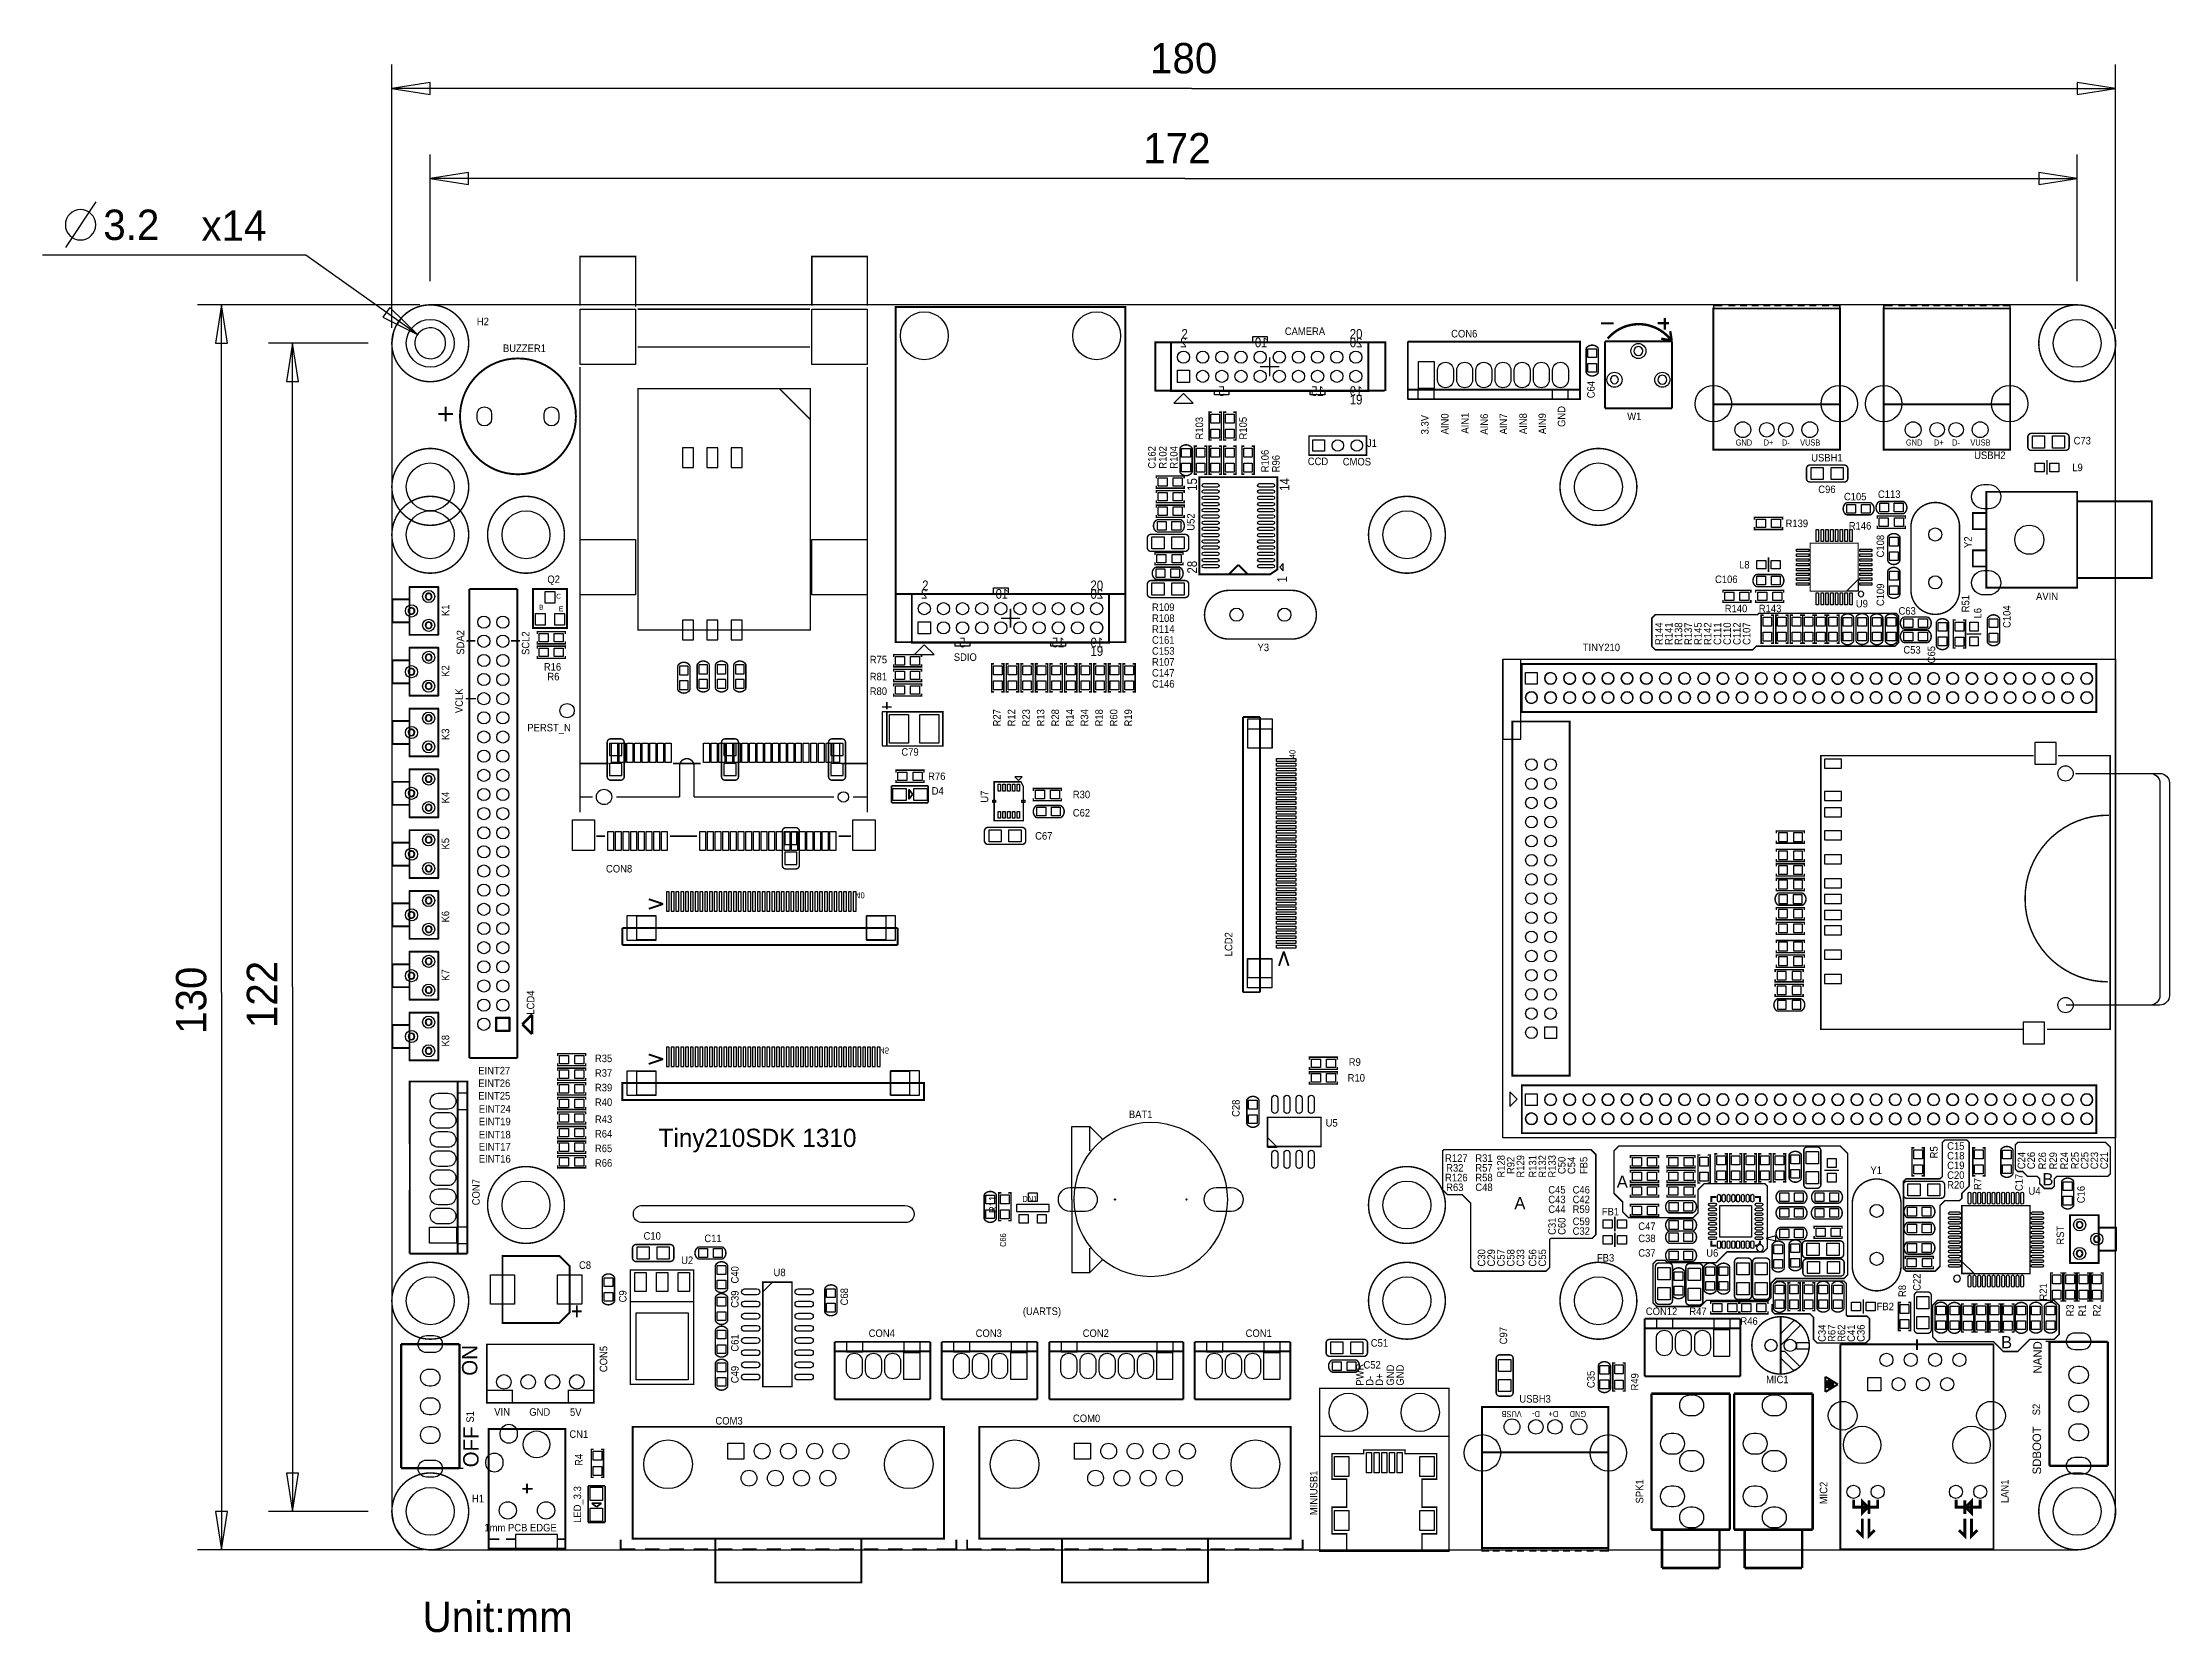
# Model space of a CAD drawing. Extents: x -36 to 186, y -9 to 157.
import ezdxf
from ezdxf.enums import TextEntityAlignment as Align

# ---------------------------------------------------------------- set-up
doc = ezdxf.new("R2010")
doc.units = 0
for name, color, linetype in [('BG_ASSEMBLY_NOTES', 3, 'CONTINUOUS'), ('BG_OUTLINE', 4, 'CONTINUOUS'), ('BG_SILKSCREEN_TOP', 2, 'CONTINUOUS'), ('PG_SILKSCREEN_BOTTOM', 12, 'CONTINUOUS'), ('PG_SILKSCREEN_TOP', 13, 'CONTINUOUS'), ('PIN_BOTTOM', 15, 'CONTINUOUS'), ('PIN_TOP', 14, 'CONTINUOUS'), ('RD_SILKSCREEN_TOP', 16, 'CONTINUOUS')]:
    doc.layers.add(name, color=color, linetype=linetype)

msp = doc.modelspace()

# ---------------------------------------------------------------- texts
at = {"layer": 'BG_ASSEMBLY_NOTES', "width": 0.992}
for s, p in [('180', (79.1693, 154.1875)), ('172', (78.4693, 144.7875)), ('3.2', (-30.1495, 136.7875)), ('x14', (-19.9, 136.7)), ('Unit:mm', (3.2, -8.6))]:
    msp.add_text(s, height=3.175, dxfattribs=at).set_placement(p)
for s, p in [('130', (-19.3875, 53.8693)), ('122', (-11.9875, 54.4693))]:
    msp.add_text(s, height=3.175, rotation=90, dxfattribs=at).set_placement(p)
at = {"layer": 'BG_SILKSCREEN_TOP'}
for s, height, p in [('ON', 1.6002, (8.9154, 18.161)), ('NAND', 0.889, (172.3051, 18.4023)), ('OFF', 1.6002, (9.0424, 8.5979)), ('SDBOOT', 0.889, (172.2289, 7.8613))]:
    msp.add_text(s, height=height, rotation=90, dxfattribs=at).set_placement(p)
at = {"layer": 'PG_SILKSCREEN_BOTTOM', "text_generation_flag": 2, "width": 0.875}
for s, p in [('2', (82.6541, 125.5801)), ('10', (90.7821, 125.5801)), ('20', (100.6881, 125.5801)), ('5', (86.6551, 120.5001)), ('15', (96.6551, 120.5001)), ('19', (100.6881, 120.5001)), ('2', (55.5777, 99.3165)), ('10', (63.7057, 99.3165)), ('20', (73.6117, 99.3165)), ('5', (59.5787, 94.2365)), ('15', (69.5787, 94.2365)), ('19', (73.6117, 94.2365))]:
    msp.add_text(s, height=1.016, dxfattribs=at).set_placement(p, align=Align.CENTER)
at = {"layer": 'PG_SILKSCREEN_BOTTOM', "text_generation_flag": 2, "width": 0.88}
for s, p in [('40', (48.514, 68.6562)), ('45', (51.054, 52.451))]:
    msp.add_text(s, height=0.635, rotation=180, dxfattribs=at).set_placement(p)
at = {"layer": 'PG_SILKSCREEN_TOP', "width": 0.875}
for s, p in [('2', (82.7811, 126.4691)), ('20', (100.6881, 126.4691)), ('19', (100.6881, 119.6111)), ('2', (55.7047, 100.2055)), ('20', (73.6117, 100.2055)), ('19', (73.6117, 93.3475))]:
    msp.add_text(s, height=1.016, dxfattribs=at).set_placement(p, align=Align.CENTER)
at = {"layer": 'PG_SILKSCREEN_TOP'}
for s, height, rotation, width, p in [('3.3V', 0.7874, 90, 0.935484, (108.2633, 116.4844)), ('AIN0', 0.7874, 90, 0.935484, (110.3461, 116.4844)), ('AIN1', 0.7874, 90, 0.935484, (112.4543, 116.5606)), ('AIN6', 0.7874, 90, 0.935484, (114.4609, 116.459)), ('AIN7', 0.7874, 90, 0.935484, (116.4675, 116.4844)), ('AIN8', 0.7874, 90, 0.935484, (118.5249, 116.5098)), ('AIN9', 0.7874, 90, 0.935484, (120.5315, 116.5098)), ('GND', 0.7874, 90, 0.935484, (122.5381, 117.2591)), ('SDA2', 0.7874, 90, 0.935484, (7.5438, 93.472)), ('SCL2', 0.7874, 90, 0.935484, (14.351, 93.4466)), ('VCLK', 0.7874, 90, 0.935484, (7.3999, 87.376)), ('40', 0.635, 90, 0.88, (94.361, 82.677)), ('PWR', 0.7874, 90, 0.935484, (101.484, 17.1348)), ('D-', 0.7874, 90, 0.935484, (102.5, 17.1221)), ('D+', 0.7874, 90, 0.935484, (103.516, 17.1221)), ('GND', 0.7874, 90, 0.935484, (104.659, 17.1348)), ('GND', 0.7874, 90, 0.935484, (105.675, 17.1348)), ('VUSB', 0.635, 180, 0.88, (117.9855, 14.4805)), ('D-', 0.635, 180, 0.88, (119.8905, 14.4805)), ('D+', 0.635, 180, 0.88, (121.7955, 14.4805)), ('GND', 0.635, 180, 0.88, (124.7165, 14.4805))]:
    msp.add_text(s, height=height, rotation=rotation, dxfattribs=dict(at, width=width)).set_placement(p)
for s, height, width, p in [('GND', 0.635, 0.88, (140.3375, 115.3185)), ('D+', 0.635, 0.88, (143.2585, 115.3185)), ('D-', 0.635, 0.88, (145.1635, 115.3185)), ('VUSB', 0.635, 0.88, (147.0685, 115.3185)), ('GND', 0.635, 0.88, (158.1175, 115.3185)), ('D+', 0.635, 0.88, (161.0385, 115.3185)), ('D-', 0.635, 0.88, (162.9435, 115.3185)), ('VUSB', 0.635, 0.88, (164.8485, 115.3185)), ('CCD', 0.7874, 0.935484, (95.6437, 113.2755)), ('CMOS', 0.7874, 0.935484, (99.2958, 113.2399)), ('B', 0.508, 0.85, (15.3695, 98.1812)), ('C', 0.508, 0.85, (17.1475, 99.3242)), ('E', 0.508, 0.85, (17.4396, 98.0118)), ('EINT27', 0.7874, 0.935484, (9.0145, 49.6392)), ('EINT26', 0.7874, 0.935484, (9.0145, 48.3235)), ('EINT25', 0.7874, 0.935484, (9.0145, 47.0078)), ('EINT24', 0.7874, 0.935484, (9.0653, 45.6387)), ('EINT19', 0.7874, 0.935484, (9.0653, 44.323)), ('EINT18', 0.7874, 0.935484, (9.0653, 42.9565)), ('EINT17', 0.7874, 0.935484, (9.0653, 41.6916)), ('EINT16', 0.7874, 0.935484, (9.0653, 40.4266)), ('A', 1.27, 1.02, (127.9144, 37.8037)), ('B', 1.27, 1.02, (172.3644, 38.0577)), ('A', 1.27, 1.02, (117.221, 35.56)), ('(UARTS)', 0.7874, 0.935484, (65.8876, 24.511)), ('B', 1.27, 1.02, (168.0464, 21.0397)), ('VIN', 0.7874, 0.935484, (10.6807, 14.0123)), ('GND', 0.7874, 0.935484, (14.3383, 13.9869)), ('5V', 0.7874, 0.935484, (18.5928, 13.9615)), ('1mm PCB EDGE', 0.7874, 0.935484, (9.6545, 1.9075))]:
    msp.add_text(s, height=height, dxfattribs=dict(at, width=width)).set_placement(p)
at = {"layer": 'PG_SILKSCREEN_TOP', "width": 0.875}
for s, p in [('15', (84.074, 111.252)), ('14', (93.726, 111.252)), ('28', (84.074, 102.616)), ('1', (93.472, 101.346))]:
    msp.add_text(s, height=1.016, rotation=90, dxfattribs=at).set_placement(p, align=Align.CENTER)
at = {"layer": 'PG_SILKSCREEN_TOP'}
msp.add_text('Tiny210SDK 1310', height=1.905, dxfattribs=at).set_placement((27.8384, 42.0624))
at = {"layer": 'RD_SILKSCREEN_TOP'}
for s, height, width, p in [('H2', 0.7874, 0.935484, (8.8646, 127.8805)), ('CAMERA', 0.7874, 0.935484, (93.2434, 126.8645)), ('CON6', 0.7874, 0.935484, (110.617, 126.6105)), ('BUZZER1', 0.7874, 0.935484, (11.5951, 125.0865)), ('W1', 0.7874, 0.935484, (129.0066, 117.9745)), ('J1', 0.7874, 0.935484, (101.8286, 115.1805)), ('C73', 0.7874, 0.935484, (175.6283, 115.4345)), ('USBH1', 0.7874, 0.935484, (148.2217, 113.6565)), ('USBH2', 0.7874, 0.935484, (165.2397, 113.9105)), ('L9', 0.7874, 0.935484, (175.4886, 112.6405)), ('C96', 0.7874, 0.935484, (148.9583, 110.3545)), ('C105', 0.7874, 0.935484, (151.638, 109.5925)), ('C113', 0.7874, 0.935484, (155.194, 109.8465)), ('R139', 0.7874, 0.935484, (145.542, 106.7985)), ('R146', 0.7874, 0.935484, (152.146, 106.5445)), ('L8', 0.7874, 0.935484, (140.6906, 102.4805)), ('Q2', 0.7874, 0.935484, (16.2306, 100.9565)), ('C106', 0.7874, 0.935484, (138.176, 100.9565)), ('AVIN', 0.7874, 0.935484, (171.704, 99.1785)), ('R109', 0.7874, 0.935484, (79.375, 98.044)), ('R140', 0.7874, 0.935484, (139.192, 97.9085)), ('R143', 0.7874, 0.935484, (142.748, 97.9085)), ('U9', 0.7874, 0.935484, (152.8826, 98.4165)), ('C63', 0.7874, 0.935484, (157.3403, 97.6545)), ('R108', 0.7874, 0.935484, (79.375, 96.901)), ('R114', 0.7874, 0.935484, (79.375, 95.758)), ('R75', 0.7874, 0.935484, (49.8983, 92.5745)), ('SDIO', 0.7874, 0.935484, (58.674, 92.8285)), ('C161', 0.7874, 0.935484, (79.375, 94.615)), ('C153', 0.7874, 0.935484, (79.375, 93.472)), ('Y3', 0.7874, 0.935484, (90.3986, 93.8445)), ('TINY210', 0.7874, 0.935484, (124.3711, 93.8445)), ('C53', 0.7874, 0.935484, (157.8483, 93.5905)), ('R16', 0.7874, 0.935484, (15.8623, 91.8125)), ('R6', 0.7874, 0.935484, (16.2306, 90.7965)), ('R81', 0.7874, 0.935484, (49.8983, 90.7965)), ('C147', 0.7874, 0.935484, (79.375, 91.186)), ('R107', 0.7874, 0.935484, (79.375, 92.329)), ('R80', 0.7874, 0.935484, (49.8983, 89.2725)), ('C146', 0.7874, 0.935484, (79.375, 90.043)), ('PERST_N', 0.7874, 0.935484, (14.1351, 85.4625)), ('C79', 0.7874, 0.935484, (53.2003, 82.9225)), ('R76', 0.7874, 0.935484, (55.9943, 80.3825)), ('D4', 0.7874, 0.935484, (56.3626, 78.8585)), ('R30', 0.7874, 0.935484, (71.1073, 78.4775)), ('C62', 0.7874, 0.935484, (71.1073, 76.5725)), ('C67', 0.7874, 0.935484, (67.1703, 74.1595)), ('CON8', 0.7874, 0.935484, (22.352, 70.7305)), ('R35', 0.7874, 0.935484, (21.1963, 50.9185)), ('R9', 0.7874, 0.935484, (99.9236, 50.5375)), ('R37', 0.7874, 0.935484, (21.1963, 49.3945)), ('R10', 0.7874, 0.935484, (99.8093, 48.8865)), ('R39', 0.7874, 0.935484, (21.1963, 47.8705)), ('R40', 0.7874, 0.935484, (21.1963, 46.3465)), ('R43', 0.7874, 0.935484, (21.1963, 44.5685)), ('BAT1', 0.7874, 0.935484, (76.962, 45.0765)), ('U5', 0.7874, 0.935484, (97.5106, 44.1875)), ('R64', 0.7874, 0.935484, (21.1963, 43.0445)), ('R65', 0.7874, 0.935484, (21.1963, 41.5205)), ('C15', 0.7874, 0.935484, (162.4203, 41.7745)), ('R66', 0.7874, 0.935484, (21.1963, 39.9965)), ('R127', 0.7874, 0.935484, (109.982, 40.5045)), ('R32', 0.7874, 0.935484, (110.0963, 39.4885)), ('R31', 0.7874, 0.935484, (113.1443, 40.5045)), ('R57', 0.7874, 0.935484, (113.1443, 39.4885)), ('Y1', 0.7874, 0.935484, (154.4066, 39.2345)), ('C18', 0.7874, 0.935484, (162.4203, 40.7585)), ('C19', 0.7874, 0.935484, (162.4203, 39.7425)), ('R126', 0.7874, 0.935484, (109.982, 38.4725)), ('R63', 0.7874, 0.935484, (110.0963, 37.4565)), ('C48', 0.7874, 0.935484, (113.1443, 37.4565)), ('R58', 0.7874, 0.935484, (113.1443, 38.4725)), ('C45', 0.7874, 0.935484, (120.7643, 37.2025)), ('C46', 0.7874, 0.935484, (123.3043, 37.2025)), ('C20', 0.7874, 0.935484, (162.4203, 38.7265)), ('R20', 0.7874, 0.935484, (162.4203, 37.7105)), ('U4', 0.7874, 0.935484, (170.9166, 37.0755)), ('DN1', 0.635, 0.88, (65.8495, 36.322)), ('C43', 0.7874, 0.935484, (120.7643, 36.1865)), ('C44', 0.7874, 0.935484, (120.7643, 35.1705)), ('C42', 0.7874, 0.935484, (123.3043, 36.1865)), ('R59', 0.7874, 0.935484, (123.3043, 35.1705)), ('FB1', 0.7874, 0.935484, (126.3523, 34.9165)), ('C59', 0.7874, 0.935484, (123.3043, 33.9005)), ('C32', 0.7874, 0.935484, (123.3043, 32.8845)), ('C47', 0.7874, 0.935484, (130.1623, 33.3925)), ('C10', 0.7874, 0.935484, (26.2763, 32.3765)), ('C11', 0.7874, 0.935484, (32.6263, 32.1225)), ('C38', 0.7874, 0.935484, (130.1623, 32.1225)), ('C37', 0.7874, 0.935484, (130.1623, 30.5985)), ('U6', 0.7874, 0.935484, (137.2616, 30.5985)), ('C8', 0.7874, 0.935484, (19.5326, 29.3285)), ('U2', 0.7874, 0.935484, (30.2006, 29.8365)), ('U8', 0.7874, 0.935484, (39.8526, 28.5665)), ('FB3', 0.7874, 0.935484, (125.8443, 30.0905)), ('CON12', 0.7874, 0.935484, (130.9497, 24.5025)), ('R47', 0.7874, 0.935484, (135.4963, 24.5025)), ('FB2', 0.7874, 0.935484, (155.0543, 25.0105)), ('CON4', 0.7874, 0.935484, (49.784, 22.2165)), ('CON3', 0.7874, 0.935484, (60.96, 22.2165)), ('CON2', 0.7874, 0.935484, (72.136, 22.2165)), ('CON1', 0.7874, 0.935484, (89.154, 22.2165)), ('R46', 0.7874, 0.935484, (140.8303, 23.4865)), ('C51', 0.7874, 0.935484, (102.2223, 21.2005)), ('C52', 0.7874, 0.935484, (101.4603, 18.9145)), ('MIC1', 0.7874, 0.935484, (143.51, 17.3905)), ('USBH3', 0.7874, 0.935484, (117.7417, 15.3585)), ('COM3', 0.7874, 0.935484, (33.782, 13.0725)), ('COM0', 0.7874, 0.935484, (71.12, 13.3265)), ('CN1', 0.7874, 0.935484, (18.5293, 11.6755)), ('H1', 0.7874, 0.935484, (8.3566, 4.9445))]:
    msp.add_text(s, height=height, dxfattribs=dict(at, width=width)).set_placement(p)
for s, height, width, p in [('C64', 0.7874, 0.935484, (125.6115, 120.2563)), ('R103', 0.7874, 0.935484, (84.709, 115.951)), ('R105', 0.7874, 0.935484, (89.281, 115.951)), ('C162', 0.7874, 0.935484, (79.756, 112.903)), ('R102', 0.7874, 0.935484, (80.899, 112.903)), ('R104', 0.7874, 0.935484, (82.042, 112.903)), ('R106', 0.7874, 0.935484, (91.567, 112.522)), ('R96', 0.7874, 0.935484, (92.71, 112.522)), ('U52', 0.7874, 0.935484, (83.82, 106.426)), ('C108', 0.7874, 0.935484, (155.8375, 103.632)), ('Y2', 0.7874, 0.935484, (164.9815, 104.6226)), ('C109', 0.7874, 0.935484, (155.8375, 98.552)), ('K1', 0.7874, 0.935484, (5.9775, 97.5106)), ('R51', 0.7874, 0.935484, (164.7275, 97.9043)), ('L6', 0.7874, 0.935484, (165.9975, 97.2566)), ('C104', 0.7874, 0.935484, (169.0455, 96.266)), ('R144', 0.7874, 0.935484, (132.7235, 94.488)), ('R141', 0.7874, 0.935484, (133.7395, 94.488)), ('R138', 0.7874, 0.935484, (134.7555, 94.488)), ('R137', 0.7874, 0.935484, (135.7715, 94.488)), ('R145', 0.7874, 0.935484, (136.7875, 94.488)), ('R142', 0.7874, 0.935484, (137.8035, 94.488)), ('C111', 0.7874, 0.935484, (138.8195, 94.488)), ('C110', 0.7874, 0.935484, (139.8355, 94.488)), ('C112', 0.7874, 0.935484, (140.8515, 94.488)), ('C107', 0.7874, 0.935484, (141.8675, 94.488)), ('C65', 0.7874, 0.935484, (161.1715, 92.5703)), ('K2', 0.7874, 0.935484, (5.9775, 91.1606)), ('R27', 0.7874, 0.935484, (63.5677, 85.979)), ('R12', 0.7874, 0.935484, (65.0917, 85.979)), ('R23', 0.7874, 0.935484, (66.6157, 85.979)), ('R13', 0.7874, 0.935484, (68.1397, 85.979)), ('R28', 0.7874, 0.935484, (69.6637, 85.979)), ('R14', 0.7874, 0.935484, (71.1877, 85.979)), ('R34', 0.7874, 0.935484, (72.7117, 85.979)), ('R18', 0.7874, 0.935484, (74.2357, 85.979)), ('R60', 0.7874, 0.935484, (75.7597, 85.979)), ('R19', 0.7874, 0.935484, (77.2837, 85.979)), ('K3', 0.7874, 0.935484, (5.9775, 84.5566)), ('K4', 0.7874, 0.935484, (5.9775, 77.9526)), ('U7', 0.7874, 0.935484, (62.2715, 78.0161)), ('K5', 0.7874, 0.935484, (5.9775, 73.1266)), ('K6', 0.7874, 0.935484, (5.9775, 65.5066)), ('LCD2', 0.7874, 0.935484, (87.7655, 61.976)), ('K7', 0.7874, 0.935484, (5.9775, 59.4106)), ('LCD4', 0.7874, 0.935484, (14.8675, 55.88)), ('K8', 0.7874, 0.935484, (5.9775, 52.5526)), ('C28', 0.7874, 0.935484, (88.5275, 45.1993)), ('R128', 0.7874, 0.935484, (116.2135, 38.862)), ('R92', 0.7874, 0.935484, (117.2295, 39.2303)), ('R129', 0.7874, 0.935484, (118.2455, 38.862)), ('R131', 0.7874, 0.935484, (119.5155, 38.862)), ('R132', 0.7874, 0.935484, (120.5315, 38.862)), ('R133', 0.7874, 0.935484, (121.5475, 38.862)), ('C50', 0.7874, 0.935484, (122.5635, 39.2303)), ('C54', 0.7874, 0.935484, (123.5795, 39.2303)), ('FB5', 0.7874, 0.935484, (124.8495, 39.2303)), ('R5', 0.7874, 0.935484, (161.4255, 40.8686)), ('C24', 0.7874, 0.935484, (170.5695, 39.7383)), ('C26', 0.7874, 0.935484, (171.5855, 39.7383)), ('R26', 0.7874, 0.935484, (172.7446, 39.718)), ('R29', 0.7874, 0.935484, (173.8876, 39.718)), ('R24', 0.7874, 0.935484, (175.0306, 39.718)), ('R25', 0.7874, 0.935484, (176.1575, 39.7383)), ('C25', 0.7874, 0.935484, (177.1735, 39.7383)), ('C23', 0.7874, 0.935484, (178.1895, 39.7383)), ('C21', 0.7874, 0.935484, (179.2055, 39.7383)), ('CON7', 0.7874, 0.935484, (9.1669, 35.9715)), ('R7', 0.7874, 0.935484, (165.9975, 37.5666)), ('C17', 0.7874, 0.935484, (170.3155, 37.4523)), ('C16', 0.7874, 0.935484, (176.7925, 36.1823)), ('R11', 0.7874, 0.935484, (63.1275, 35.1663)), ('C31', 0.7874, 0.935484, (121.5475, 32.8803)), ('C60', 0.7874, 0.935484, (122.5635, 32.8803)), ('RST', 0.7874, 0.935484, (174.6335, 31.8643)), ('C66', 0.635, 0.88, (64.135, 31.623)), ('C30', 0.7874, 0.935484, (114.1815, 29.5783)), ('C29', 0.7874, 0.935484, (115.1975, 29.5783)), ('C57', 0.7874, 0.935484, (116.2135, 29.5783)), ('C58', 0.7874, 0.935484, (117.2295, 29.5783)), ('C33', 0.7874, 0.935484, (118.2455, 29.5783)), ('C56', 0.7874, 0.935484, (119.5155, 29.5783)), ('C55', 0.7874, 0.935484, (120.5315, 29.5783)), ('C40', 0.7874, 0.935484, (36.2035, 27.8003)), ('C9', 0.7874, 0.935484, (24.4941, 25.8318)), ('C39', 0.7874, 0.935484, (36.2035, 25.2603)), ('C68', 0.7874, 0.935484, (47.6335, 25.5143)), ('R8', 0.7874, 0.935484, (158.1235, 26.3906)), ('C22', 0.7874, 0.935484, (159.6475, 27.0383)), ('R21', 0.7874, 0.935484, (172.8555, 26.0223)), ('R3', 0.7874, 0.935484, (175.6495, 24.3586)), ('R1', 0.7874, 0.935484, (176.9195, 24.3586)), ('R2', 0.7874, 0.935484, (178.4435, 24.3586)), ('C61', 0.7874, 0.935484, (36.2035, 20.6883)), ('C97', 0.7874, 0.935484, (116.4675, 21.4503)), ('C34', 0.7874, 0.935484, (149.7415, 21.7043)), ('R67', 0.7874, 0.935484, (150.7575, 21.7043)), ('R62', 0.7874, 0.935484, (151.7735, 21.7043)), ('C41', 0.7874, 0.935484, (152.7895, 21.7043)), ('C36', 0.7874, 0.935484, (153.8055, 21.7043)), ('CON5', 0.7874, 0.935484, (22.4875, 18.542)), ('C49', 0.7874, 0.935484, (36.2035, 17.3863)), ('C35', 0.7874, 0.935484, (125.6115, 16.8783)), ('R49', 0.7874, 0.935484, (130.1835, 16.6243)), ('S1', 0.7874, 0.935484, (8.5513, 13.2715)), ('S2', 0.7874, 0.935484, (172.1273, 14.0335)), ('R4', 0.7874, 0.935484, (19.9051, 8.7503)), ('MINIUSB1', 0.7874, 0.935484, (96.6555, 3.6068)), ('SPK1', 0.7874, 0.935484, (130.6915, 4.826)), ('MIC2', 0.7874, 0.935484, (149.9049, 4.7473)), ('LAN1', 0.7874, 0.935484, (168.8279, 4.8666)), ('LED_3.3', 0.7874, 0.935484, (19.7549, 2.7989))]:
    msp.add_text(s, height=height, rotation=90, dxfattribs=dict(at, width=width)).set_placement(p)

# ---------------------------------------------------------------- linework, layer by layer
at = {"layer": 'BG_ASSEMBLY_NOTES'}
for points in [[(0, 127.6), (0, 155.1)], [(180, 127.5), (180, 155.1)], [(83.5, 152.6), (0, 152.6)], [(83.5, 152.6), (180, 152.6)], [(4, 132.5), (4, 145.7)], [(175.9999, 132.5), (175.9999, 145.7)], [(82.8, 143.2), (4, 143.2)], [(82.8, 143.2), (175.9999, 143.2)], [(-30.9369, 140.7562), (-34.1119, 135.9938)], [(2.6838, 126.9315), (-9, 135.2), (-36.4931, 135.2)], [(2.9, 130), (-20.3, 130)], [(-17.8, 58.2), (-17.8, 130)], [(-2.5, 126), (-12.9, 126)], [(-10.4, 58.8), (-10.4, 126)], [(-17.8, 58.2), (-17.8, 0)], [(-10.4, 58.8), (-10.4, 4)], [(-2.5, 4), (-12.9, 4)], [(3.3, 0), (-20.3, 0)]]:
    msp.add_lwpolyline(points, dxfattribs=at)
for points in [[(4, 153.225), (0, 152.6), (4, 151.975)], [(176, 151.975), (180, 152.6), (176, 153.225)], [(8, 143.825), (4, 143.2), (8, 142.575)], [(171.9999, 142.575), (175.9999, 143.2), (171.9999, 143.825)], [(-17.175, 126), (-17.8, 130), (-18.425, 126)], [(-0.9423, 128.732), (2.6838, 126.9315), (-0.2202, 129.7524)], [(-9.775, 122), (-10.4, 126), (-11.025, 122)], [(-11.025, 8), (-10.4, 4), (-9.775, 8)], [(-18.425, 4), (-17.8, 0), (-17.175, 4)]]:
    msp.add_lwpolyline(points, close=True, dxfattribs=at)
for points in [[(-30.9369, 138.375, 1), (-34.1119, 138.375, 1)], [(5.6, 125.8, 1), (2.4, 126.2, 1)]]:
    msp.add_lwpolyline(points, format="xyb", close=True, dxfattribs=at)
at = {"layer": 'BG_OUTLINE'}
for points in [[(4, 0), (175.9999, 0, 0.414214), (179.9999, 4), (179.9999, 126, 0.414214), (175.9999, 130), (4, 130, 0.414214), (0, 126), (0, 4, 0.414215)], [(26.0079, 35.941), (53.5669, 35.941, -1.096065), (53.5669, 34.163), (26.0079, 34.163, -0.8922)]]:
    msp.add_lwpolyline(points, format="xyb", close=True, dxfattribs=at)
at = {"layer": 'BG_SILKSCREEN_TOP', "const_width": 0.1001}
for points in [[(1.8846, 100.5465, 1), (1.784684, 100.54657, 1)], [(1.8846, 100.5465, 1), (1.784684, 100.54657, 1)], [(4.8845, 100.5465, 1), (4.784772, 100.54657, 1)], [(4.8845, 100.5465, 1), (4.784772, 100.54657, 1)], [(0.0845, 99.2466, 1), (-0.015412, 99.246526, 1)], [(0.0845, 99.2466, 1), (-0.015412, 99.246526, 1)], [(1.8846, 99.2466, 1), (1.784684, 99.246526, 1)], [(0.0846, 96.8466, 1), (-0.015512, 96.846688, 1)], [(0.0846, 96.8466, 1), (-0.015512, 96.846688, 1)], [(1.8847, 96.8466, 1), (1.784584, 96.846688, 1)], [(1.8846, 95.5465, 1), (1.784684, 95.54659, 1)], [(1.8846, 95.5465, 1), (1.784684, 95.54659, 1)], [(4.8845, 95.5465, 1), (4.784772, 95.54659, 1)], [(4.8845, 95.5465, 1), (4.784772, 95.54659, 1)], [(1.8846, 94.1965, 1), (1.784684, 94.19657, 1)], [(1.8846, 94.1965, 1), (1.784684, 94.19657, 1)], [(4.8845, 94.1965, 1), (4.784772, 94.19657, 1)], [(4.8845, 94.1965, 1), (4.784772, 94.19657, 1)], [(0.0845, 92.8966, 1), (-0.015412, 92.896526, 1)], [(0.0845, 92.8966, 1), (-0.015412, 92.896526, 1)], [(1.8846, 92.8966, 1), (1.784684, 92.896526, 1)], [(0.0846, 90.4966, 1), (-0.015512, 90.496688, 1)], [(0.0846, 90.4966, 1), (-0.015512, 90.496688, 1)], [(1.8847, 90.4966, 1), (1.784584, 90.496688, 1)], [(1.8846, 89.1965, 1), (1.784684, 89.19659, 1)], [(1.8846, 89.1965, 1), (1.784684, 89.19659, 1)], [(4.8845, 89.1965, 1), (4.784772, 89.19659, 1)], [(4.8845, 89.1965, 1), (4.784772, 89.19659, 1)], [(0.0845, 86.5466, 1), (-0.015412, 86.546526, 1)], [(0.0845, 86.5466, 1), (-0.015412, 86.546526, 1)], [(1.8846, 87.8465, 1), (1.784684, 87.84657, 1)], [(1.8846, 87.8465, 1), (1.784684, 87.84657, 1)], [(1.8846, 86.5466, 1), (1.784684, 86.546526, 1)], [(4.8845, 87.8465, 1), (4.784772, 87.84657, 1)], [(4.8845, 87.8465, 1), (4.784772, 87.84657, 1)], [(0.0846, 84.1466, 1), (-0.015512, 84.146688, 1)], [(0.0846, 84.1466, 1), (-0.015512, 84.146688, 1)], [(1.8847, 84.1466, 1), (1.784584, 84.146688, 1)], [(1.8846, 82.8465, 1), (1.784684, 82.84659, 1)], [(1.8846, 82.8465, 1), (1.784684, 82.84659, 1)], [(4.8845, 82.8465, 1), (4.784772, 82.84659, 1)], [(4.8845, 82.8465, 1), (4.784772, 82.84659, 1)], [(0.0845, 80.1966, 1), (-0.015412, 80.196526, 1)], [(0.0845, 80.1966, 1), (-0.015412, 80.196526, 1)], [(1.8846, 81.4965, 1), (1.784684, 81.49657, 1)], [(1.8846, 81.4965, 1), (1.784684, 81.49657, 1)], [(1.8846, 80.1966, 1), (1.784684, 80.196526, 1)], [(4.8845, 81.4965, 1), (4.784772, 81.49657, 1)], [(4.8845, 81.4965, 1), (4.784772, 81.49657, 1)], [(0.0846, 77.7966, 1), (-0.015512, 77.796688, 1)], [(0.0846, 77.7966, 1), (-0.015512, 77.796688, 1)], [(1.8847, 77.7966, 1), (1.784584, 77.796688, 1)], [(1.8846, 76.4965, 1), (1.784684, 76.49659, 1)], [(1.8846, 76.4965, 1), (1.784684, 76.49659, 1)], [(4.8845, 76.4965, 1), (4.784772, 76.49659, 1)], [(4.8845, 76.4965, 1), (4.784772, 76.49659, 1)], [(0.0845, 73.8466, 1), (-0.015412, 73.846526, 1)], [(0.0845, 73.8466, 1), (-0.015412, 73.846526, 1)], [(1.8846, 75.1465, 1), (1.784684, 75.14657, 1)], [(1.8846, 75.1465, 1), (1.784684, 75.14657, 1)], [(1.8846, 73.8466, 1), (1.784684, 73.846526, 1)], [(4.8845, 75.1465, 1), (4.784772, 75.14657, 1)], [(4.8845, 75.1465, 1), (4.784772, 75.14657, 1)], [(0.0846, 71.4466, 1), (-0.015512, 71.446688, 1)], [(0.0846, 71.4466, 1), (-0.015512, 71.446688, 1)], [(1.8847, 71.4466, 1), (1.784584, 71.446688, 1)], [(1.8846, 70.1465, 1), (1.784684, 70.14659, 1)], [(1.8846, 70.1465, 1), (1.784684, 70.14659, 1)], [(1.8846, 68.7965, 1), (1.784684, 68.79657, 1)], [(1.8846, 68.7965, 1), (1.784684, 68.79657, 1)], [(4.8845, 70.1465, 1), (4.784772, 70.14659, 1)], [(4.8845, 70.1465, 1), (4.784772, 70.14659, 1)], [(4.8845, 68.7965, 1), (4.784772, 68.79657, 1)], [(4.8845, 68.7965, 1), (4.784772, 68.79657, 1)], [(0.0845, 67.4966, 1), (-0.015412, 67.496526, 1)], [(0.0845, 67.4966, 1), (-0.015412, 67.496526, 1)], [(1.8846, 67.4966, 1), (1.784684, 67.496526, 1)], [(0.0846, 65.0966, 1), (-0.015512, 65.096688, 1)], [(0.0846, 65.0966, 1), (-0.015512, 65.096688, 1)], [(1.8847, 65.0966, 1), (1.784584, 65.096688, 1)], [(1.8846, 63.7965, 1), (1.784684, 63.79659, 1)], [(1.8846, 63.7965, 1), (1.784684, 63.79659, 1)], [(1.8846, 62.4465, 1), (1.784684, 62.44657, 1)], [(1.8846, 62.4465, 1), (1.784684, 62.44657, 1)], [(4.8845, 63.7965, 1), (4.784772, 63.79659, 1)], [(4.8845, 63.7965, 1), (4.784772, 63.79659, 1)], [(4.8845, 62.4465, 1), (4.784772, 62.44657, 1)], [(4.8845, 62.4465, 1), (4.784772, 62.44657, 1)], [(0.0845, 61.1466, 1), (-0.015412, 61.146526, 1)], [(0.0845, 61.1466, 1), (-0.015412, 61.146526, 1)], [(1.8846, 61.1466, 1), (1.784684, 61.146526, 1)], [(0.0846, 58.7466, 1), (-0.015512, 58.746688, 1)], [(0.0846, 58.7466, 1), (-0.015512, 58.746688, 1)], [(1.8847, 58.7466, 1), (1.784584, 58.746688, 1)], [(1.8846, 57.4465, 1), (1.784684, 57.44659, 1)], [(1.8846, 57.4465, 1), (1.784684, 57.44659, 1)], [(1.8846, 56.0965, 1), (1.784684, 56.09657, 1)], [(1.8846, 56.0965, 1), (1.784684, 56.09657, 1)], [(4.8845, 57.4465, 1), (4.784772, 57.44659, 1)], [(4.8845, 57.4465, 1), (4.784772, 57.44659, 1)], [(4.8845, 56.0965, 1), (4.784772, 56.09657, 1)], [(4.8845, 56.0965, 1), (4.784772, 56.09657, 1)], [(0.0845, 54.7966, 1), (-0.015412, 54.796526, 1)], [(0.0845, 54.7966, 1), (-0.015412, 54.796526, 1)], [(1.8846, 54.7966, 1), (1.784684, 54.796526, 1)], [(0.0846, 52.3966, 1), (-0.015512, 52.396688, 1)], [(0.0846, 52.3966, 1), (-0.015512, 52.396688, 1)], [(1.8847, 52.3966, 1), (1.784584, 52.396688, 1)], [(1.8846, 51.0965, 1), (1.784684, 51.09659, 1)], [(1.8846, 51.0965, 1), (1.784684, 51.09659, 1)], [(4.8845, 51.0965, 1), (4.784772, 51.09659, 1)], [(4.8845, 51.0965, 1), (4.784772, 51.09659, 1)], [(175.3038, 34.9358, 1), (175.204008, 34.93579, 1)], [(175.3038, 34.9358, 1), (175.204008, 34.93579, 1)], [(178.3039, 33.6357, 1), (178.203896, 33.635692, 1)], [(178.3038, 34.9358, 1), (178.203996, 34.93579, 1)], [(178.3038, 34.9358, 1), (178.203996, 34.93579, 1)], [(180.104, 33.6357, 1), (180.003992, 33.635692, 1)], [(180.104, 33.6357, 1), (180.003992, 33.635692, 1)], [(178.3038, 31.2358, 1), (178.203996, 31.235754, 1)], [(180.1039, 31.2358, 1), (180.004092, 31.235754, 1)], [(180.1039, 31.2358, 1), (180.004092, 31.235754, 1)], [(175.3038, 29.9358, 1), (175.204008, 29.93581, 1)], [(175.3038, 29.9358, 1), (175.204008, 29.93581, 1)], [(178.3038, 29.9358, 1), (178.203996, 29.93581, 1)], [(178.3038, 29.9358, 1), (178.203996, 29.93581, 1)]]:
    msp.add_lwpolyline(points, format="xyb", close=True, dxfattribs=at)
at = {"layer": 'BG_SILKSCREEN_TOP'}
for points, const_width in [([(1.8346, 100.5467), (1.8346, 95.5467)], 0.1999), ([(1.8346, 100.5467), (4.8346, 100.5467)], 0.1999), ([(4.8346, 100.5467), (4.8346, 95.5467)], 0.1999), ([(0.0345, 99.2467), (0.0345, 96.8466)], 0.1999), ([(0.0345, 99.2467), (1.8346, 99.2467)], 0.1999), ([(0.0345, 96.8466), (1.8346, 96.8466)], 0.1999), ([(1.8346, 95.5467), (4.8346, 95.5467)], 0.1999), ([(1.8346, 94.1967), (1.8346, 89.1967)], 0.1999), ([(1.8346, 94.1967), (4.8346, 94.1967)], 0.1999), ([(4.8346, 94.1967), (4.8346, 89.1967)], 0.1999), ([(0.0345, 92.8967), (0.0345, 90.4966)], 0.1999), ([(0.0345, 92.8967), (1.8346, 92.8967)], 0.1999), ([(0.0345, 90.4966), (1.8346, 90.4966)], 0.1999), ([(1.8346, 89.1967), (4.8346, 89.1967)], 0.1999), ([(0.0345, 86.5467), (0.0345, 84.1466)], 0.1999), ([(0.0345, 86.5467), (1.8346, 86.5467)], 0.1999), ([(1.8346, 87.8467), (1.8346, 82.8467)], 0.1999), ([(1.8346, 87.8467), (4.8346, 87.8467)], 0.1999), ([(4.8346, 87.8467), (4.8346, 82.8467)], 0.1999), ([(0.0345, 84.1466), (1.8346, 84.1466)], 0.1999), ([(1.8346, 82.8467), (4.8346, 82.8467)], 0.1999), ([(0.0345, 80.1967), (0.0345, 77.7966)], 0.1999), ([(0.0345, 80.1967), (1.8346, 80.1967)], 0.1999), ([(1.8346, 81.4967), (1.8346, 76.4967)], 0.1999), ([(1.8346, 81.4967), (4.8346, 81.4967)], 0.1999), ([(4.8346, 81.4967), (4.8346, 76.4967)], 0.1999), ([(0.0345, 77.7966), (1.8346, 77.7966)], 0.1999), ([(52.1802, 78.8926), (52.1802, 79.7816)], 0.1778), ([(52.1802, 79.7816), (55.9902, 79.7816)], 0.1778), ([(52.1802, 78.0036), (52.1802, 78.8926)], 0.1778), ([(52.1802, 78.0036), (55.9902, 78.0036)], 0.1778), ([(53.9963, 78.3846), (53.9963, 79.4006)], 0.1778), ([(53.9963, 79.4006), (54.3773, 78.8926)], 0.1778), ([(53.9963, 78.3846), (54.3773, 78.8926)], 0.1778), ([(55.9902, 78.0036), (55.9902, 79.7816)], 0.1778), ([(1.8346, 76.4967), (4.8346, 76.4967)], 0.1999), ([(0.0345, 73.8467), (0.0345, 71.4466)], 0.1999), ([(0.0345, 73.8467), (1.8346, 73.8467)], 0.1999), ([(1.8346, 75.1467), (1.8346, 70.1467)], 0.1999), ([(1.8346, 75.1467), (4.8346, 75.1467)], 0.1999), ([(4.8346, 75.1467), (4.8346, 70.1467)], 0.1999), ([(0.0345, 71.4466), (1.8346, 71.4466)], 0.1999), ([(1.8346, 70.1467), (4.8346, 70.1467)], 0.1999), ([(1.8346, 68.7967), (1.8346, 63.7967)], 0.1999), ([(1.8346, 68.7967), (4.8346, 68.7967)], 0.1999), ([(4.8346, 68.7967), (4.8346, 63.7967)], 0.1999), ([(0.0345, 67.4967), (0.0345, 65.0966)], 0.1999), ([(0.0345, 67.4967), (1.8346, 67.4967)], 0.1999), ([(0.0345, 65.0966), (1.8346, 65.0966)], 0.1999), ([(1.8346, 63.7967), (4.8346, 63.7967)], 0.1999), ([(1.8346, 62.4467), (1.8346, 57.4467)], 0.1999), ([(1.8346, 62.4467), (4.8346, 62.4467)], 0.1999), ([(4.8346, 62.4467), (4.8346, 57.4467)], 0.1999), ([(0.0345, 61.1467), (0.0345, 58.7466)], 0.1999), ([(0.0345, 61.1467), (1.8346, 61.1467)], 0.1999), ([(0.0345, 58.7466), (1.8346, 58.7466)], 0.1999), ([(1.8346, 57.4467), (4.8346, 57.4467)], 0.1999), ([(1.8346, 56.0967), (1.8346, 51.0967)], 0.1999), ([(1.8346, 56.0967), (4.8346, 56.0967)], 0.1999), ([(4.8346, 56.0967), (4.8346, 51.0967)], 0.1999), ([(0.0345, 54.7967), (0.0345, 52.3966)], 0.1999), ([(0.0345, 54.7967), (1.8346, 54.7967)], 0.1999), ([(0.0345, 52.3966), (1.8346, 52.3966)], 0.1999), ([(1.8346, 51.0967), (4.8346, 51.0967)], 0.1999), ([(170.053, 42.545), (169.799, 42.545), (169.545, 42.291), (169.545, 39.751), (169.799, 39.497), (170.307, 39.497), (170.815, 38.989), (171.831, 38.989), (172.085, 38.735), (172.085, 38.227), (172.593, 37.719), (173.355, 37.719), (173.609, 37.973), (173.609, 38.735), (173.863, 38.989), (179.197, 38.989), (179.451, 39.243)], 0.1524), ([(170.053, 42.545), (178.943, 42.545), (179.451, 42.037), (179.451, 39.243), (179.197, 38.989)], 0.1524), ([(178.2539, 34.9357), (175.2539, 34.9357)], 0.1999), ([(175.2539, 29.9357), (175.2539, 34.9357)], 0.1999), ([(178.2539, 29.9357), (178.2539, 34.9357)], 0.1999), ([(180.054, 33.6357), (178.2539, 33.6357)], 0.1999), ([(180.054, 31.2356), (180.054, 33.6357)], 0.1999), ([(180.054, 31.2356), (178.2539, 31.2356)], 0.1999), ([(178.2539, 29.9357), (175.2539, 29.9357)], 0.1999), ([(144.145, 25.654), (144.145, 24.892), (144.399, 24.638), (148.082, 24.638), (148.463, 24.257), (148.463, 21.971), (148.844, 21.59), (153.924, 21.59), (154.305, 21.971), (154.305, 24.13), (154.051, 24.384), (152.019, 24.384), (151.892, 24.511), (151.892, 27.813), (151.638, 28.067), (144.653, 28.067), (144.399, 27.813)], 0.1524), ([(131.5344, 16.2923), (139.7345, 16.2923)], 0.254), ([(131.5344, 2.0925), (131.5344, 16.2923)], 0.254), ([(139.7345, 2.0925), (139.7345, 16.2923)], 0.254), ([(140.1704, 16.2923), (148.3705, 16.2923)], 0.254), ([(140.1704, 2.0925), (140.1704, 16.2923)], 0.254), ([(148.3705, 2.0925), (148.3705, 16.2923)], 0.254), ([(20.4807, 6.6662), (21.3697, 6.6662)], 0.1778), ([(20.4807, 6.6662), (20.4807, 2.8562)], 0.1778), ([(21.3697, 6.6662), (22.2587, 6.6662)], 0.1778), ([(22.2587, 6.6662), (22.2587, 2.8562)], 0.1778), ([(20.8617, 4.8501), (21.8777, 4.8501)], 0.1778), ([(20.8617, 4.8501), (21.3697, 4.4691)], 0.1778), ([(21.8777, 4.8501), (21.3697, 4.4691)], 0.1778), ([(20.4807, 2.8562), (22.2587, 2.8562)], 0.1778), ([(131.5344, 2.0925), (139.7345, 2.0925)], 0.254), ([(132.6345, -1.9075), (132.6345, 2.0925)], 0.254), ([(138.6345, -1.9075), (138.6345, 2.0925)], 0.254), ([(140.1704, 2.0925), (148.3705, 2.0925)], 0.254), ([(141.2705, -1.9075), (141.2705, 2.0925)], 0.254), ([(147.2705, -1.9075), (147.2705, 2.0925)], 0.254), ([(132.6345, -1.9075), (138.6345, -1.9075)], 0.254), ([(141.2705, -1.9075), (147.2705, -1.9075)], 0.254)]:
    msp.add_lwpolyline(points, dxfattribs=dict(at, const_width=const_width))
for points in [[(2.3853, 98.0465, 1), (1.68378, 98.04658, 1)], [(2.3853, 98.0465, 1), (1.68378, 98.04658, 1)], [(2.3345, 98.0465, 1), (1.73458, 98.04658, 1)], [(4.1854, 99.5467, 1), (3.483876, 99.546628, 1)], [(4.1854, 99.5467, 1), (3.483876, 99.546628, 1)], [(4.1346, 99.5467, 1), (3.534676, 99.546628, 1)], [(4.1855, 96.5465, 1), (3.483776, 96.546586, 1)], [(4.1855, 96.5465, 1), (3.483776, 96.546586, 1)], [(4.1347, 96.5465, 1), (3.534576, 96.546586, 1)], [(4.1854, 93.1967, 1), (3.483876, 93.196628, 1)], [(4.1854, 93.1967, 1), (3.483876, 93.196628, 1)], [(4.1346, 93.1967, 1), (3.534676, 93.196628, 1)], [(2.3853, 91.6965, 1), (1.68378, 91.69658, 1)], [(2.3853, 91.6965, 1), (1.68378, 91.69658, 1)], [(2.3345, 91.6965, 1), (1.73458, 91.69658, 1)], [(4.1855, 90.1965, 1), (3.483776, 90.196586, 1)], [(4.1855, 90.1965, 1), (3.483776, 90.196586, 1)], [(4.1347, 90.1965, 1), (3.534576, 90.196586, 1)], [(4.1854, 86.8467, 1), (3.483876, 86.846628, 1)], [(4.1854, 86.8467, 1), (3.483876, 86.846628, 1)], [(4.1346, 86.8467, 1), (3.534676, 86.846628, 1)], [(2.3853, 85.3465, 1), (1.68378, 85.34658, 1)], [(2.3853, 85.3465, 1), (1.68378, 85.34658, 1)], [(2.3345, 85.3465, 1), (1.73458, 85.34658, 1)], [(4.1855, 83.8465, 1), (3.483776, 83.846586, 1)], [(4.1855, 83.8465, 1), (3.483776, 83.846586, 1)], [(4.1347, 83.8465, 1), (3.534576, 83.846586, 1)], [(4.1854, 80.4967, 1), (3.483876, 80.496628, 1)], [(4.1854, 80.4967, 1), (3.483876, 80.496628, 1)], [(4.1346, 80.4967, 1), (3.534676, 80.496628, 1)], [(2.3853, 78.9965, 1), (1.68378, 78.99658, 1)], [(2.3853, 78.9965, 1), (1.68378, 78.99658, 1)], [(2.3345, 78.9965, 1), (1.73458, 78.99658, 1)], [(4.1855, 77.4965, 1), (3.483776, 77.496586, 1)], [(4.1855, 77.4965, 1), (3.483776, 77.496586, 1)], [(4.1347, 77.4965, 1), (3.534576, 77.496586, 1)], [(4.1854, 74.1467, 1), (3.483876, 74.146628, 1)], [(4.1854, 74.1467, 1), (3.483876, 74.146628, 1)], [(4.1346, 74.1467, 1), (3.534676, 74.146628, 1)], [(2.3853, 72.6465, 1), (1.68378, 72.64658, 1)], [(2.3853, 72.6465, 1), (1.68378, 72.64658, 1)], [(2.3345, 72.6465, 1), (1.73458, 72.64658, 1)], [(4.1855, 71.1465, 1), (3.483776, 71.146586, 1)], [(4.1855, 71.1465, 1), (3.483776, 71.146586, 1)], [(4.1347, 71.1465, 1), (3.534576, 71.146586, 1)], [(2.3853, 66.2965, 1), (1.68378, 66.29658, 1)], [(2.3853, 66.2965, 1), (1.68378, 66.29658, 1)], [(4.1854, 67.7967, 1), (3.483876, 67.796628, 1)], [(4.1854, 67.7967, 1), (3.483876, 67.796628, 1)], [(4.1346, 67.7967, 1), (3.534676, 67.796628, 1)], [(2.3345, 66.2965, 1), (1.73458, 66.29658, 1)], [(4.1855, 64.7965, 1), (3.483776, 64.796586, 1)], [(4.1855, 64.7965, 1), (3.483776, 64.796586, 1)], [(4.1347, 64.7965, 1), (3.534576, 64.796586, 1)], [(2.3853, 59.9465, 1), (1.68378, 59.94658, 1)], [(2.3853, 59.9465, 1), (1.68378, 59.94658, 1)], [(2.3345, 59.9465, 1), (1.73458, 59.94658, 1)], [(4.1854, 61.4467, 1), (3.483876, 61.446628, 1)], [(4.1854, 61.4467, 1), (3.483876, 61.446628, 1)], [(4.1346, 61.4467, 1), (3.534676, 61.446628, 1)], [(4.1855, 58.4465, 1), (3.483776, 58.446586, 1)], [(4.1855, 58.4465, 1), (3.483776, 58.446586, 1)], [(4.1347, 58.4465, 1), (3.534576, 58.446586, 1)], [(2.3853, 53.5965, 1), (1.68378, 53.59658, 1)], [(2.3853, 53.5965, 1), (1.68378, 53.59658, 1)], [(2.3345, 53.5965, 1), (1.73458, 53.59658, 1)], [(4.1854, 55.0967, 1), (3.483876, 55.096628, 1)], [(4.1854, 55.0967, 1), (3.483876, 55.096628, 1)], [(4.1346, 55.0967, 1), (3.534676, 55.096628, 1)], [(4.1855, 52.0965, 1), (3.483776, 52.096586, 1)], [(4.1855, 52.0965, 1), (3.483776, 52.096586, 1)], [(4.1347, 52.0965, 1), (3.534576, 52.096586, 1)], [(176.6048, 33.9358, 1), (175.903004, 33.935794, 1)], [(176.6048, 33.9358, 1), (175.903004, 33.935794, 1)], [(176.554, 33.9358, 1), (175.953804, 33.935794, 1)], [(176.6047, 30.9357, 1), (175.903104, 30.935652, 1)], [(176.6047, 30.9357, 1), (175.903104, 30.935652, 1)], [(176.5539, 30.9357, 1), (175.953904, 30.935652, 1)], [(178.4048, 32.4358, 1), (177.7032, 32.4358, 1)], [(178.4048, 32.4358, 1), (177.7032, 32.4358, 1)], [(178.354, 32.4358, 1), (177.754, 32.4358, 1)]]:
    msp.add_lwpolyline(points, format="xyb", close=True, dxfattribs=at)
at = {"layer": 'BG_SILKSCREEN_TOP', "const_width": 0.1524}
for points in [[(142.748, 97.79), (157.099, 97.79), (157.353, 97.536), (157.353, 94.742), (156.972, 94.361), (142.494, 94.361), (142.113, 93.98), (131.953, 93.98), (131.572, 94.361), (131.572, 97.282), (131.953, 97.663), (142.621, 97.663)], [(130.048, 42.164), (151.257, 42.164), (152.019, 41.402), (152.019, 28.702), (151.638, 28.321), (144.526, 28.321), (144.018, 27.813), (144.018, 26.289), (143.764, 26.035), (137.287, 26.035), (136.652, 25.4), (132.08, 25.4), (131.699, 25.781), (131.699, 29.845), (132.08, 30.226), (132.969, 30.226), (133.223, 29.972), (138.303, 29.972), (139.446, 31.115), (143.256, 31.115), (143.637, 31.496), (143.637, 37.973), (143.383, 38.227), (137.033, 38.227), (136.398, 37.592), (136.398, 35.179), (135.89, 34.671), (129.159, 34.671), (128.524, 35.306), (128.524, 36.322), (127.635, 37.211), (127.635, 41.656), (128.143, 42.164)], [(158.115, 38.735), (161.671, 38.735), (161.925, 38.989), (161.925, 42.545), (162.179, 42.799), (164.465, 42.799), (164.719, 42.545), (164.719, 37.973), (163.957, 37.211), (163.957, 36.703), (163.703, 36.449), (162.179, 36.449), (161.671, 35.941), (161.671, 29.591), (161.163, 29.083), (158.115, 29.083), (157.861, 29.337), (157.861, 38.481)], [(110.109, 41.783), (125.222, 41.783), (125.73, 41.275), (125.73, 32.893), (125.349, 32.512), (121.031, 32.512), (120.904, 32.385), (120.904, 29.464), (120.523, 29.083), (113.03, 29.083), (112.649, 29.464), (112.649, 36.195), (111.76, 37.084), (110.236, 37.084), (109.728, 37.592), (109.728, 41.656), (109.855, 41.783)], [(161.417, 26.035), (173.609, 26.035), (174.117, 25.527), (174.117, 22.479), (173.609, 21.971), (171.069, 21.971), (169.799, 20.701), (168.275, 20.701), (167.259, 21.717), (161.417, 21.717), (160.909, 22.225), (160.909, 25.527)]]:
    msp.add_lwpolyline(points, close=True, dxfattribs=at)
at = {"layer": 'PG_SILKSCREEN_BOTTOM', "const_width": 0.15}
msp.add_lwpolyline([(43.6976, 96.0486), (25.6975, 96.0486), (25.6975, 121.2486), (43.6976, 121.2486)], close=True, dxfattribs=at)
at = {"layer": 'PG_SILKSCREEN_BOTTOM'}
for points, const_width in [([(40.4975, 121.2486), (43.6976, 118.0485)], 0.15), ([(22.479, 80.7466), (22.479, 84.3026)], 0.1524), ([(24.257, 84.3026), (24.257, 80.7466)], 0.1524), ([(34.417, 80.7466), (34.417, 84.3026)], 0.1524), ([(36.195, 84.3026), (36.195, 80.7466)], 0.1524), ([(45.593, 80.7466), (45.593, 84.3026)], 0.1524), ([(47.371, 84.3026), (47.371, 80.7466)], 0.1524), ([(170.307, 54.356), (149.225, 54.356), (149.225, 82.931), (171.45, 82.931)], 0.1524), ([(173.983, 82.931), (179.444, 82.931), (179.444, 54.356), (172.84, 54.356)], 0.1524), ([(40.767, 71.4756), (40.767, 75.0316)], 0.1524), ([(42.545, 75.0316), (42.545, 71.4756)], 0.1524), ([(144.5895, 74.803), (144.5895, 75.057), (147.5105, 75.057), (147.5105, 74.803)], 0.1524), ([(144.5895, 74.041), (144.5895, 73.787), (147.5105, 73.787), (147.5105, 74.041)], 0.1524), ([(147.5105, 72.898), (147.5105, 73.152), (144.5895, 73.152), (144.5895, 72.898)], 0.1524), ([(147.5105, 72.136), (147.5105, 71.882), (144.5895, 71.882), (144.5895, 72.136)], 0.1524), ([(147.5105, 71.374), (147.5105, 71.628), (144.5895, 71.628), (144.5895, 71.374)], 0.1524), ([(147.5105, 70.612), (147.5105, 70.358), (144.5895, 70.358), (144.5895, 70.612)], 0.1524), ([(147.5105, 69.85), (147.5105, 70.104), (144.5895, 70.104), (144.5895, 69.85)], 0.1524), ([(147.5105, 69.088), (147.5105, 68.834), (144.5895, 68.834), (144.5895, 69.088)], 0.1524), ([(26.814, 67.9361), (28.3139, 67.4362)], 0.1999), ([(26.814, 66.9361), (28.3139, 67.4362)], 0.1999), ([(147.5105, 66.802), (147.5105, 67.056), (144.5895, 67.056), (144.5895, 66.802)], 0.1524), ([(24.064, 64.9361), (52.814, 64.9361)], 0.2032), ([(24.064, 64.9361), (24.064, 63.1612)], 0.2032), ([(52.814, 64.9361), (52.814, 63.1612)], 0.2032), ([(147.5105, 66.04), (147.5105, 65.786), (144.5895, 65.786), (144.5895, 66.04)], 0.1524), ([(147.5105, 65.278), (147.5105, 65.532), (144.5895, 65.532), (144.5895, 65.278)], 0.1524), ([(147.5105, 64.516), (147.5105, 64.262), (144.5895, 64.262), (144.5895, 64.516)], 0.1524), ([(24.064, 63.1612), (52.814, 63.1612)], 0.2032), ([(147.5105, 63.373), (147.5105, 63.627), (144.5895, 63.627), (144.5895, 63.373)], 0.1524), ([(147.5105, 62.611), (147.5105, 62.357), (144.5895, 62.357), (144.5895, 62.611)], 0.1524), ([(147.3835, 60.325), (147.3835, 60.579), (144.4625, 60.579), (144.4625, 60.325)], 0.1524), ([(147.5105, 61.849), (147.5105, 62.103), (144.5895, 62.103), (144.5895, 61.849)], 0.1524), ([(147.5105, 61.087), (147.5105, 60.833), (144.5895, 60.833), (144.5895, 61.087)], 0.1524), ([(147.3835, 59.563), (147.3835, 59.309), (144.4625, 59.309), (144.4625, 59.563)], 0.1524), ([(144.4625, 58.801), (144.4625, 59.055), (147.3835, 59.055), (147.3835, 58.801)], 0.1524), ([(144.4625, 58.039), (144.4625, 57.785), (147.3835, 57.785), (147.3835, 58.039)], 0.1524), ([(26.814, 51.7309), (28.3139, 51.231)], 0.1999), ([(26.814, 50.7309), (28.3139, 51.231)], 0.1999)]:
    msp.add_lwpolyline(points, dxfattribs=dict(at, const_width=const_width))
at = {"layer": 'PG_SILKSCREEN_BOTTOM', "const_width": 0.1524}
for points in [[(29.8475, 92.3315), (29.8475, 89.7915, 0.52086), (31.1175, 89.7915), (31.1175, 92.3315, 0.559837)], [(31.877, 92.456), (31.877, 89.916, 0.520877), (33.147, 89.916), (33.147, 92.456, 0.559817)], [(33.782, 92.456), (33.782, 89.916, 0.520877), (35.052, 89.916), (35.052, 92.456, 0.559817)], [(35.687, 92.456), (35.687, 89.916, 0.520877), (36.957, 89.916), (36.957, 92.456, 0.559817)], [(147.32, 68.58), (144.78, 68.58, 0.520877), (144.78, 67.31), (147.32, 67.31, 0.559817)], [(147.193, 57.531), (144.653, 57.531, 0.520877), (144.653, 56.261), (147.193, 56.261, 0.559817)]]:
    msp.add_lwpolyline(points, format="xyb", close=True, dxfattribs=at)
for points in [[(24.257, 84.3026, 0.414214), (23.876, 84.6836), (22.86, 84.6836, 0.414214), (22.479, 84.3026)], [(36.195, 84.3026, 0.414214), (35.814, 84.6836), (34.798, 84.6836, 0.414214), (34.417, 84.3026)], [(47.371, 84.3026, 0.414214), (46.99, 84.6836), (45.974, 84.6836, 0.414214), (45.593, 84.3026)], [(22.479, 80.7466, 0.414214), (22.86, 80.3656), (23.876, 80.3656, 0.414214), (24.257, 80.7466)], [(34.417, 80.7466, 0.414214), (34.798, 80.3656), (35.814, 80.3656, 0.414214), (36.195, 80.7466)], [(45.593, 80.7466, 0.414214), (45.974, 80.3656), (46.99, 80.3656, 0.414214), (47.371, 80.7466)], [(179.197, 59.309, -0.414214), (170.561, 67.945), (170.561, 68.072, -0.414214), (179.197, 76.708), (179.324, 76.708)], [(42.545, 75.0316, 0.414214), (42.164, 75.4126), (41.148, 75.4126, 0.414214), (40.767, 75.0316)], [(40.767, 71.4756, 0.414214), (41.148, 71.0946), (42.164, 71.0946, 0.414214), (42.545, 71.4756)]]:
    msp.add_lwpolyline(points, format="xyb", dxfattribs=at)
at = {"layer": 'PG_SILKSCREEN_BOTTOM'}
for points in [[(175.837, 81.076), (183.637, 81.076, -0.414214), (184.637, 80.076), (184.637, 57.876, -0.414214), (183.637, 56.876), (175.837, 56.876)], [(183.637, 81.076), (184.637, 81.076, -0.414214), (185.637, 80.076)], [(185.637, 80.076), (185.637, 57.876, -0.414214), (184.637, 56.876)]]:
    msp.add_lwpolyline(points, format="xyb", dxfattribs=at)
for points in [[(25.5641, 66.1863), (27.5641, 66.1863), (27.5641, 63.6862), (25.5641, 63.6862)], [(49.564, 66.1863), (51.564, 66.1863), (51.564, 63.6861), (49.564, 63.6861)], [(25.5641, 49.9811), (27.5641, 49.9811), (27.5641, 47.481), (25.5641, 47.481)], [(52.064, 49.9811), (54.064, 49.9811), (54.064, 47.481), (52.064, 47.481)]]:
    msp.add_lwpolyline(points, close=True, dxfattribs=at)
msp.add_lwpolyline([(184.637, 56.876), (174.837, 56.876)], dxfattribs=at)
msp.add_lwpolyline([(55.5631, 48.7309, 0.2032, 0.2032, 0), (55.5631, 46.956, 0.2, 0.2, 0), (24.064, 46.956, 0.2032, 0.2032, 0), (24.064, 48.7309, 0.2, 0.2, 0)], format="xyseb", close=True, dxfattribs=at)
at = {"layer": 'PG_SILKSCREEN_TOP'}
for points, const_width in [([(19.6481, 129.9155), (19.6481, 135.0655), (25.4481, 135.0655), (25.4481, 129.8155)], 0.1524), ([(49.6481, 129.9155), (49.6481, 135.0655), (43.8481, 135.0655), (43.8481, 129.9155)], 0.1524), ([(25.6481, 129.5656), (43.6481, 129.5656)], 0.1524), ([(138.011, 119.6873), (138.011, 114.8994), (151.219, 114.8994), (151.219, 129.6314), (138.011, 129.6314), (138.011, 119.6771), (138.0515, 119.6365), (151.1325, 119.6365)], 0.2032), ([(138.0261, 129.6187), (138.0261, 129.9235), (138.9405, 129.9235)], 0.1524), ([(139.5501, 129.9235), (140.2867, 129.9235)], 0.1524), ([(140.7947, 129.9235), (141.5313, 129.9235)], 0.1524), ([(142.0139, 129.9235), (142.7505, 129.9235)], 0.1524), ([(143.2077, 129.9235), (143.9443, 129.9235)], 0.1524), ([(144.3761, 129.9235), (145.1127, 129.9235)], 0.1524), ([(145.5445, 129.9235), (146.2811, 129.9235)], 0.1524), ([(146.8145, 129.9235), (147.5511, 129.9235)], 0.1524), ([(148.0337, 129.9235), (148.7703, 129.9235)], 0.1524), ([(149.3545, 129.9235), (150.0911, 129.9235)], 0.1524), ([(150.4467, 129.9235), (151.2087, 129.9235), (151.2087, 129.6187)], 0.1524), ([(155.791, 119.6873), (155.791, 114.8994), (168.999, 114.8994), (168.999, 129.6314), (155.791, 129.6314), (155.791, 119.6771), (155.8315, 119.6365), (168.9125, 119.6365)], 0.2032), ([(155.8061, 129.6187), (155.8061, 129.9235), (156.7205, 129.9235)], 0.1524), ([(157.3301, 129.9235), (158.0667, 129.9235)], 0.1524), ([(158.5747, 129.9235), (159.3113, 129.9235)], 0.1524), ([(159.7939, 129.9235), (160.5305, 129.9235)], 0.1524), ([(160.9877, 129.9235), (161.7243, 129.9235)], 0.1524), ([(162.1561, 129.9235), (162.8927, 129.9235)], 0.1524), ([(163.3245, 129.9235), (164.0611, 129.9235)], 0.1524), ([(164.5945, 129.9235), (165.3311, 129.9235)], 0.1524), ([(165.8137, 129.9235), (166.5503, 129.9235)], 0.1524), ([(167.1345, 129.9235), (167.8711, 129.9235)], 0.1524), ([(168.2267, 129.9235), (168.9887, 129.9235), (168.9887, 129.6187)], 0.1524), ([(126.2745, 128.0925), (127.5745, 128.0925)], 0.2032), ([(132.1744, 128.0925), (133.3746, 128.0925)], 0.254), ([(132.9398, 127.4325), (132.9398, 128.6326)], 0.254), ([(133.6529, 126.2617), (133.4967, 127.2634)], 0.254), ([(43.6481, 125.6155), (25.6481, 125.6155)], 0.1524), ([(103.7361, 121.0081), (103.7361, 126.0881), (79.7331, 126.0881), (79.7331, 121.0081)], 0.1999), ([(81.6712, 126.0881), (81.3712, 126.0881), (81.3712, 121.0081), (81.6712, 121.0081)], 0.2032), ([(81.6712, 126.0881), (101.9711, 126.0881), (101.9711, 121.0081), (81.6712, 121.0081)], 0.2032), ([(92.6711, 123.5481), (91.6711, 123.5481), (91.6711, 124.5481)], 0.1501), ([(106.0914, 126.1595), (106.0914, 120.1596)], 0.1999), ([(106.0914, 120.1596), (124.0848, 120.1596), (124.0848, 126.1595), (120.0848, 126.1595), (116.221, 126.1592), (106.0914, 126.1595)], 0.1999), ([(126.6746, 119.1925), (126.6746, 126.1926)], 0.2032), ([(126.6746, 126.1926), (133.6746, 126.1926)], 0.2032), ([(133.5668, 126.2816), (132.5668, 126.4815)], 0.254), ([(133.6746, 119.1925), (133.6746, 126.1926)], 0.2032), ([(19.6481, 77.0155), (19.6481, 123.5156)], 0.1524), ([(49.6481, 123.5156), (49.6481, 77.0155)], 0.1524), ([(90.6711, 123.5481), (91.6711, 123.5481), (91.6711, 122.5481)], 0.1501), ([(79.6712, 121.048), (103.6711, 121.048)], 0.1999), ([(106.0914, 121.1595), (124.0848, 121.1595)], 0.1999), ([(6.3604, 118.6205), (4.8364, 118.6205)], 0.2032), ([(5.5984, 119.3825), (5.5984, 117.8585)], 0.2032), ([(85.598, 118.8085), (85.344, 118.8085), (85.344, 115.8875), (85.598, 115.8875)], 0.1524), ([(86.36, 118.8085), (86.614, 118.8085), (86.614, 115.8875), (86.36, 115.8875)], 0.1524), ([(87.122, 118.8085), (86.868, 118.8085), (86.868, 115.8875), (87.122, 115.8875)], 0.1524), ([(87.884, 118.8085), (88.138, 118.8085), (88.138, 115.8875), (87.884, 115.8875)], 0.1524), ([(126.6746, 119.1925), (133.6746, 119.1925)], 0.2032), ([(174.7774, 116.586), (171.2214, 116.586)], 0.1524), ([(84.074, 112.3315), (83.82, 112.3315), (83.82, 115.2525), (84.074, 115.2525)], 0.1524), ([(84.836, 112.3315), (85.09, 112.3315), (85.09, 115.2525), (84.836, 115.2525)], 0.1524), ([(85.598, 112.3315), (85.344, 112.3315), (85.344, 115.2525), (85.598, 115.2525)], 0.1524), ([(86.36, 112.3315), (86.614, 112.3315), (86.614, 115.2525), (86.36, 115.2525)], 0.1524), ([(87.122, 112.3315), (86.868, 112.3315), (86.868, 115.2525), (87.122, 115.2525)], 0.1524), ([(87.884, 112.3315), (88.138, 112.3315), (88.138, 115.2525), (87.884, 115.2525)], 0.1524), ([(89.027, 112.3315), (88.773, 112.3315), (88.773, 115.2525), (89.027, 115.2525)], 0.1524), ([(89.789, 112.3315), (90.043, 112.3315), (90.043, 115.2525), (89.789, 115.2525)], 0.1524), ([(151.6634, 113.284), (148.1074, 113.284)], 0.1524), ([(171.2214, 114.808), (174.7774, 114.808)], 0.1524), ([(172.847, 112.268), (172.847, 113.792)], 0.1524), ([(82.7405, 111.887), (82.7405, 112.141), (79.8195, 112.141), (79.8195, 111.887)], 0.1524), ([(82.7405, 111.125), (82.7405, 110.871), (79.8195, 110.871), (79.8195, 111.125)], 0.1524), ([(148.1074, 111.506), (151.6634, 111.506)], 0.1524), ([(82.7405, 110.363), (82.7405, 110.617), (79.8195, 110.617), (79.8195, 110.363)], 0.1524), ([(82.7405, 109.601), (82.7405, 109.347), (79.8195, 109.347), (79.8195, 109.601)], 0.1524), ([(82.7405, 108.839), (82.7405, 109.093), (79.8195, 109.093), (79.8195, 108.839)], 0.1524), ([(176.0995, 101.4844), (183.7995, 101.4844), (183.7995, 109.4844), (175.9996, 109.4844)], 0.1999), ([(82.7405, 108.077), (82.7405, 107.823), (79.8195, 107.823), (79.8195, 108.077)], 0.1524), ([(142.3035, 107.569), (142.3035, 107.823), (145.2245, 107.823), (145.2245, 107.569)], 0.1524), ([(142.3035, 106.807), (142.3035, 106.553), (145.2245, 106.553), (145.2245, 106.807)], 0.1524), ([(158.0515, 107.696), (158.0515, 107.95), (155.1305, 107.95), (155.1305, 107.696)], 0.1524), ([(158.0515, 106.934), (158.0515, 106.68), (155.1305, 106.68), (155.1305, 106.934)], 0.1524), ([(166.4995, 106.5845), (165.0995, 106.5845), (165.0995, 108.2845), (166.4995, 108.2845)], 0.1999), ([(82.8294, 106.045), (79.2734, 106.045)], 0.1524), ([(166.4995, 102.6846), (165.0995, 102.6846), (165.0995, 104.3846), (166.4995, 104.3846)], 0.1999), ([(79.2734, 104.267), (82.8294, 104.267)], 0.1524), ([(82.6135, 103.886), (82.6135, 104.14), (79.6925, 104.14), (79.6925, 103.886)], 0.1524), ([(82.6135, 103.124), (82.6135, 102.87), (79.6925, 102.87), (79.6925, 103.124)], 0.1524), ([(88.392, 102.87), (87.376, 101.854)], 0.2032), ([(88.392, 102.87), (89.408, 101.854)], 0.2032), ([(143.764, 102.108), (143.764, 103.632)], 0.1524), ([(8.0848, 51.3613), (8.0851, 100.3325)], 0.1999), ([(13.0851, 100.3325), (8.0851, 100.3325)], 0.1999), ([(13.0848, 51.3613), (13.0851, 100.3325)], 0.1999), ([(82.8294, 101.219), (79.2734, 101.219)], 0.1524), ([(139.0015, 99.949), (139.0015, 100.203), (141.9225, 100.203), (141.9225, 99.949)], 0.1524), ([(142.4305, 99.949), (142.4305, 100.203), (145.3515, 100.203), (145.3515, 99.949)], 0.1524), ([(52.6567, 99.8245), (76.6597, 99.8245)], 0.1999), ([(54.5948, 99.8245), (54.2948, 99.8245), (54.2948, 94.7445), (54.5948, 94.7445)], 0.2032), ([(54.5948, 99.8245), (74.8947, 99.8245), (74.8947, 94.7445), (54.5948, 94.7445)], 0.2032), ([(65.5947, 97.2845), (64.5947, 97.2845), (64.5947, 98.2845)], 0.1501), ([(79.2734, 99.441), (82.8294, 99.441)], 0.1524), ([(139.0015, 99.187), (139.0015, 98.933), (141.9225, 98.933), (141.9225, 99.187)], 0.1524), ([(142.4305, 99.187), (142.4305, 98.933), (145.3515, 98.933), (145.3515, 99.187)], 0.1524), ([(18.0975, 95.631), (18.0975, 95.885), (15.1765, 95.885), (15.1765, 95.631)], 0.1524), ([(63.5947, 97.2845), (64.5947, 97.2845), (64.5947, 96.2845)], 0.1501), ([(143.256, 97.5995), (143.002, 97.5995), (143.002, 94.6785), (143.256, 94.6785)], 0.1524), ([(144.018, 97.5995), (144.272, 97.5995), (144.272, 94.6785), (144.018, 94.6785)], 0.1524), ([(144.78, 94.6785), (144.526, 94.6785), (144.526, 97.5995), (144.78, 97.5995)], 0.1524), ([(145.542, 94.6785), (145.796, 94.6785), (145.796, 97.5995), (145.542, 97.5995)], 0.1524), ([(146.304, 97.5995), (146.05, 97.5995), (146.05, 94.6785), (146.304, 94.6785)], 0.1524), ([(147.066, 97.5995), (147.32, 97.5995), (147.32, 94.6785), (147.066, 94.6785)], 0.1524), ([(147.574, 97.5995), (147.32, 97.5995), (147.32, 94.6785), (147.574, 94.6785)], 0.1524), ([(148.336, 97.5995), (148.59, 97.5995), (148.59, 94.6785), (148.336, 94.6785)], 0.1524), ([(148.844, 94.6785), (148.59, 94.6785), (148.59, 97.5995), (148.844, 97.5995)], 0.1524), ([(149.606, 94.6785), (149.86, 94.6785), (149.86, 97.5995), (149.606, 97.5995)], 0.1524), ([(150.114, 94.6785), (149.86, 94.6785), (149.86, 97.5995), (150.114, 97.5995)], 0.1524), ([(150.876, 94.6785), (151.13, 94.6785), (151.13, 97.5995), (150.876, 97.5995)], 0.1524), ([(163.322, 94.1705), (163.068, 94.1705), (163.068, 97.0915), (163.322, 97.0915)], 0.1524), ([(164.084, 94.1705), (164.338, 94.1705), (164.338, 97.0915), (164.084, 97.0915)], 0.1524), ([(164.465, 95.631), (165.989, 95.631)], 0.1524), ([(8.7122, 94.9198), (7.7978, 94.9198), (7.7724, 94.9452)], 0.1524), ([(12.446, 94.9198), (13.3604, 94.9198)], 0.1524), ([(18.0975, 94.869), (18.0975, 94.615), (15.1765, 94.615), (15.1765, 94.869)], 0.1524), ([(15.1765, 94.107), (15.1765, 94.361), (18.0975, 94.361), (18.0975, 94.107)], 0.1524), ([(15.1765, 93.345), (15.1765, 93.091), (18.0975, 93.091), (18.0975, 93.345)], 0.1524), ([(52.3875, 93.218), (52.3875, 93.472), (55.3085, 93.472), (55.3085, 93.218)], 0.1524), ([(52.3875, 92.456), (52.3875, 92.202), (55.3085, 92.202), (55.3085, 92.456)], 0.1524), ([(52.3875, 91.694), (52.3875, 91.948), (55.3085, 91.948), (55.3085, 91.694)], 0.1524), ([(62.8904, 89.5985), (62.6364, 89.5985), (62.6364, 92.5195), (62.8904, 92.5195)], 0.1524), ([(63.6524, 89.5985), (63.9064, 89.5985), (63.9064, 92.5195), (63.6524, 92.5195)], 0.1524), ([(64.4144, 92.5195), (64.1604, 92.5195), (64.1604, 89.5985), (64.4144, 89.5985)], 0.1524), ([(65.1764, 92.5195), (65.4304, 92.5195), (65.4304, 89.5985), (65.1764, 89.5985)], 0.1524), ([(65.9384, 89.5985), (65.6844, 89.5985), (65.6844, 92.5195), (65.9384, 92.5195)], 0.1524), ([(66.7004, 89.5985), (66.9544, 89.5985), (66.9544, 92.5195), (66.7004, 92.5195)], 0.1524), ([(67.4624, 92.5195), (67.2084, 92.5195), (67.2084, 89.5985), (67.4624, 89.5985)], 0.1524), ([(68.2244, 92.5195), (68.4784, 92.5195), (68.4784, 89.5985), (68.2244, 89.5985)], 0.1524), ([(68.9864, 89.5985), (68.7324, 89.5985), (68.7324, 92.5195), (68.9864, 92.5195)], 0.1524), ([(69.7484, 89.5985), (70.0024, 89.5985), (70.0024, 92.5195), (69.7484, 92.5195)], 0.1524), ([(70.5104, 92.5195), (70.2564, 92.5195), (70.2564, 89.5985), (70.5104, 89.5985)], 0.1524), ([(71.2724, 92.5195), (71.5264, 92.5195), (71.5264, 89.5985), (71.2724, 89.5985)], 0.1524), ([(72.0344, 89.5985), (71.7804, 89.5985), (71.7804, 92.5195), (72.0344, 92.5195)], 0.1524), ([(72.7964, 89.5985), (73.0504, 89.5985), (73.0504, 92.5195), (72.7964, 92.5195)], 0.1524), ([(73.5584, 92.5195), (73.3044, 92.5195), (73.3044, 89.5985), (73.5584, 89.5985)], 0.1524), ([(74.3204, 92.5195), (74.5744, 92.5195), (74.5744, 89.5985), (74.3204, 89.5985)], 0.1524), ([(75.0824, 89.5985), (74.8284, 89.5985), (74.8284, 92.5195), (75.0824, 92.5195)], 0.1524), ([(75.8444, 89.5985), (76.0984, 89.5985), (76.0984, 92.5195), (75.8444, 92.5195)], 0.1524), ([(76.6064, 92.5195), (76.3524, 92.5195), (76.3524, 89.5985), (76.6064, 89.5985)], 0.1524), ([(77.3684, 92.5195), (77.6224, 92.5195), (77.6224, 89.5985), (77.3684, 89.5985)], 0.1524), ([(8.7884, 88.8746), (7.6962, 88.8746)], 0.1524), ([(52.3875, 90.932), (52.3875, 90.678), (55.3085, 90.678), (55.3085, 90.932)], 0.1524), ([(52.3875, 90.17), (52.3875, 90.424), (55.3085, 90.424), (55.3085, 90.17)], 0.1524), ([(52.3875, 89.408), (52.3875, 89.154), (55.3085, 89.154), (55.3085, 89.408)], 0.1524), ([(51.181, 88.011), (52.197, 88.011)], 0.1524), ([(51.689, 88.519), (51.689, 87.757)], 0.1524), ([(90.6409, 86.977), (88.866, 86.977)], 0.2032), ([(88.866, 58.227), (88.866, 86.977)], 0.2032), ([(90.6409, 58.227), (90.6409, 86.977)], 0.2032), ([(22.6481, 82.1155), (19.6481, 82.1155)], 0.1524), ([(32.2481, 82.1155), (29.3482, 82.1155)], 0.1524), ([(49.6481, 82.1155), (46.9481, 82.1155)], 0.1524), ([(30.0481, 78.6155), (30.0481, 81.8655)], 0.1524), ([(31.5481, 81.8655), (31.5481, 78.6155)], 0.1524), ([(52.644, 81.1555), (52.644, 81.4095), (55.565, 81.4095), (55.565, 81.1555)], 0.1524), ([(52.644, 80.3935), (52.644, 80.1395), (55.565, 80.1395), (55.565, 80.3935)], 0.1524), ([(20.9481, 78.6155), (19.6481, 78.6155)], 0.1524), ([(30.0481, 78.6155), (23.4481, 78.6155)], 0.1524), ([(46.1481, 78.6155), (31.5481, 78.6155)], 0.1524), ([(49.6481, 78.6155), (48.1481, 78.6155)], 0.1524), ([(69.9135, 79.248), (69.9135, 79.502), (66.9925, 79.502), (66.9925, 79.248)], 0.1524), ([(69.9135, 78.486), (69.9135, 78.232), (66.9925, 78.232), (66.9925, 78.486)], 0.1524), ([(21.3481, 74.5155), (22.2481, 74.5155)], 0.1524), ([(29.0482, 74.5155), (31.8481, 74.5155)], 0.1524), ([(46.6481, 74.5155), (47.9481, 74.5155)], 0.1524), ([(65.8114, 75.438), (62.2554, 75.438)], 0.1524), ([(62.2554, 73.66), (65.8114, 73.66)], 0.1524), ([(92.6409, 60.977), (93.141, 62.4769)], 0.1999), ([(93.6409, 60.977), (93.141, 62.4769)], 0.1999), ([(90.6409, 58.227), (88.866, 58.227)], 0.2032), ([(13.6169, 54.8665), (14.6329, 55.8825)], 0.254), ([(14.6329, 53.8505), (14.6329, 55.8825)], 0.254), ([(14.6329, 53.8505), (13.6169, 54.8665)], 0.254), ([(13.0848, 51.3613), (8.0848, 51.3613)], 0.1999), ([(20.2311, 51.562), (20.2311, 51.816), (17.3101, 51.816), (17.3101, 51.562)], 0.1524), ([(98.7425, 51.181), (98.7425, 51.435), (95.8215, 51.435), (95.8215, 51.181)], 0.1524), ([(7.8615, 30.9074), (7.8615, 48.9008), (1.8615, 48.9008), (1.8615, 44.9008), (1.8618, 41.037), (1.8615, 30.9074)], 0.1999), ([(6.8615, 30.9074), (6.8615, 48.9008)], 0.1999), ([(20.2311, 50.8), (20.2311, 50.546), (17.3101, 50.546), (17.3101, 50.8)], 0.1524), ([(20.2311, 50.038), (20.2311, 50.292), (17.3101, 50.292), (17.3101, 50.038)], 0.1524), ([(20.2311, 49.276), (20.2311, 49.022), (17.3101, 49.022), (17.3101, 49.276)], 0.1524), ([(98.7425, 50.419), (98.7425, 50.165), (95.8215, 50.165), (95.8215, 50.419)], 0.1524), ([(98.7425, 49.657), (98.7425, 49.911), (95.8215, 49.911), (95.8215, 49.657)], 0.1524), ([(98.7425, 48.895), (98.7425, 48.641), (95.8215, 48.641), (95.8215, 48.895)], 0.1524), ([(20.2311, 48.514), (20.2311, 48.768), (17.3101, 48.768), (17.3101, 48.514)], 0.1524), ([(20.2311, 47.752), (20.2311, 47.498), (17.3101, 47.498), (17.3101, 47.752)], 0.1524), ([(20.2311, 46.99), (20.2311, 47.244), (17.3101, 47.244), (17.3101, 46.99)], 0.1524), ([(20.2311, 46.228), (20.2311, 45.974), (17.3101, 45.974), (17.3101, 46.228)], 0.1524), ([(17.3101, 45.466), (17.3101, 45.72), (20.2311, 45.72), (20.2311, 45.466)], 0.1524), ([(17.3101, 44.704), (17.3101, 44.45), (20.2311, 44.45), (20.2311, 44.704)], 0.1524), ([(17.3101, 43.942), (17.3101, 44.196), (20.2311, 44.196), (20.2311, 43.942)], 0.1524), ([(17.3101, 43.18), (17.3101, 42.926), (20.2311, 42.926), (20.2311, 43.18)], 0.1524), ([(17.3101, 42.418), (17.3101, 42.672), (20.2311, 42.672), (20.2311, 42.418)], 0.1524), ([(17.3101, 41.656), (17.3101, 41.402), (20.2311, 41.402), (20.2311, 41.656)], 0.1524), ([(17.3101, 40.894), (17.3101, 41.148), (20.2311, 41.148), (20.2311, 40.894)], 0.1524), ([(17.3101, 40.132), (17.3101, 39.878), (20.2311, 39.878), (20.2311, 40.132)], 0.1524), ([(132.2705, 40.894), (132.2705, 41.148), (129.3495, 41.148), (129.3495, 40.894)], 0.1524), ([(132.2705, 40.132), (132.2705, 39.878), (129.3495, 39.878), (129.3495, 40.132)], 0.1524), ([(133.1595, 40.894), (133.1595, 41.148), (136.0805, 41.148), (136.0805, 40.894)], 0.1524), ([(133.1595, 40.132), (133.1595, 39.878), (136.0805, 39.878), (136.0805, 40.132)], 0.1524), ([(136.652, 38.2905), (136.398, 38.2905), (136.398, 41.2115), (136.652, 41.2115)], 0.1524), ([(137.414, 38.2905), (137.668, 38.2905), (137.668, 41.2115), (137.414, 41.2115)], 0.1524), ([(138.43, 41.3385), (138.176, 41.3385), (138.176, 38.4175), (138.43, 38.4175)], 0.1524), ([(139.192, 41.3385), (139.446, 41.3385), (139.446, 38.4175), (139.192, 38.4175)], 0.1524), ([(139.954, 38.4175), (139.7, 38.4175), (139.7, 41.3385), (139.954, 41.3385)], 0.1524), ([(140.716, 38.4175), (140.97, 38.4175), (140.97, 41.3385), (140.716, 41.3385)], 0.1524), ([(141.478, 38.4175), (141.224, 38.4175), (141.224, 41.3385), (141.478, 41.3385)], 0.1524), ([(142.24, 38.4175), (142.494, 38.4175), (142.494, 41.3385), (142.24, 41.3385)], 0.1524), ([(143.002, 38.4175), (142.748, 38.4175), (142.748, 41.3385), (143.002, 41.3385)], 0.1524), ([(143.764, 38.4175), (144.018, 38.4175), (144.018, 41.3385), (143.764, 41.3385)], 0.1524), ([(144.526, 38.4175), (144.272, 38.4175), (144.272, 41.3385), (144.526, 41.3385)], 0.1524), ([(145.288, 38.4175), (145.542, 38.4175), (145.542, 41.3385), (145.288, 41.3385)], 0.1524), ([(147.447, 41.6814), (147.447, 38.1254)], 0.1524), ([(149.225, 38.1254), (149.225, 41.6814)], 0.1524), ([(159.004, 41.9735), (158.75, 41.9735), (158.75, 39.0525), (159.004, 39.0525)], 0.1524), ([(159.766, 41.9735), (160.02, 41.9735), (160.02, 39.0525), (159.766, 39.0525)], 0.1524), ([(165.354, 39.0525), (165.1, 39.0525), (165.1, 41.9735), (165.354, 41.9735)], 0.1524), ([(166.116, 39.0525), (166.37, 39.0525), (166.37, 41.9735), (166.116, 41.9735)], 0.1524), ([(132.2705, 39.37), (132.2705, 39.624), (129.3495, 39.624), (129.3495, 39.37)], 0.1524), ([(132.2705, 38.608), (132.2705, 38.354), (129.3495, 38.354), (129.3495, 38.608)], 0.1524), ([(132.2705, 37.846), (132.2705, 38.1), (129.3495, 38.1), (129.3495, 37.846)], 0.1524), ([(133.1595, 39.37), (133.1595, 39.624), (136.0805, 39.624), (136.0805, 39.37)], 0.1524), ([(133.1595, 38.608), (133.1595, 38.354), (136.0805, 38.354), (136.0805, 38.608)], 0.1524), ([(133.1595, 37.846), (133.1595, 38.1), (136.0805, 38.1), (136.0805, 37.846)], 0.1524), ([(149.606, 39.624), (151.13, 39.624)], 0.1524), ([(161.7726, 38.481), (158.2166, 38.481)], 0.1524), ([(63.627, 37.2745), (63.373, 37.2745), (63.373, 34.3535), (63.627, 34.3535)], 0.1524), ([(64.389, 37.2745), (64.643, 37.2745), (64.643, 34.3535), (64.389, 34.3535)], 0.1524), ([(132.2705, 37.084), (132.2705, 36.83), (129.3495, 36.83), (129.3495, 37.084)], 0.1524), ([(129.3495, 35.814), (129.3495, 36.068), (132.2705, 36.068), (132.2705, 35.814)], 0.1524), ([(133.1595, 37.084), (133.1595, 36.83), (136.0805, 36.83), (136.0805, 37.084)], 0.1524), ([(137.795, 36.322), (137.795, 36.83), (138.303, 36.83)], 0.2032), ([(142.367, 36.83), (142.875, 36.83), (142.875, 36.322)], 0.2032), ([(158.2166, 36.703), (161.7726, 36.703)], 0.1524), ([(127.7137, 33.2588), (127.7137, 34.7828)], 0.1524), ([(129.3495, 35.052), (129.3495, 34.798), (132.2705, 34.798), (132.2705, 35.052)], 0.1524), ([(151.4475, 33.528), (151.4475, 33.782), (148.5265, 33.782), (148.5265, 33.528)], 0.1524), ([(29.0576, 31.877), (25.5016, 31.877)], 0.1524), ([(127.7112, 31.5976), (127.7112, 33.1216)], 0.1524), ([(138.303, 31.75), (137.795, 31.75), (137.795, 32.258)], 0.2032), ([(142.367, 31.75), (142.621, 31.75), (142.875, 32.004), (142.875, 32.258)], 0.2032), ([(151.2316, 32.258), (147.6756, 32.258)], 0.1524), ([(151.4475, 32.766), (151.4475, 32.512), (148.5265, 32.512), (148.5265, 32.766)], 0.1524), ([(1.8615, 30.9074), (7.8615, 30.9074)], 0.1999), ([(25.5016, 30.099), (29.0576, 30.099)], 0.1524), ([(131.953, 29.5656), (131.953, 26.0096)], 0.1524), ([(133.731, 26.0096), (133.731, 29.5656)], 0.1524), ([(135.128, 29.4894), (135.128, 25.9334)], 0.1524), ([(136.906, 25.9334), (136.906, 29.4894)], 0.1524), ([(140.208, 30.0736), (140.208, 26.5176)], 0.1524), ([(141.986, 26.5176), (141.986, 30.0736)], 0.1524), ([(142.113, 30.0736), (142.113, 26.5176)], 0.1524), ([(143.891, 26.5176), (143.891, 30.0736)], 0.1524), ([(147.6756, 30.48), (151.2316, 30.48)], 0.1524), ([(151.2824, 30.353), (147.7264, 30.353)], 0.1524), ([(160.975, 30.3632), (160.975, 30.6172), (158.054, 30.6172), (158.054, 30.3632)], 0.1524), ([(160.975, 29.6012), (160.975, 29.3472), (158.054, 29.3472), (158.054, 29.6012)], 0.1524), ([(173.482, 28.8925), (173.228, 28.8925), (173.228, 25.9715), (173.482, 25.9715)], 0.1524), ([(174.244, 28.8925), (174.498, 28.8925), (174.498, 25.9715), (174.244, 25.9715)], 0.1524), ([(174.879, 28.8925), (174.625, 28.8925), (174.625, 25.9715), (174.879, 25.9715)], 0.1524), ([(175.641, 28.8925), (175.895, 28.8925), (175.895, 25.9715), (175.641, 25.9715)], 0.1524), ([(176.276, 25.9715), (176.022, 25.9715), (176.022, 28.8925), (176.276, 28.8925)], 0.1524), ([(177.038, 25.9715), (177.292, 25.9715), (177.292, 28.8925), (177.038, 28.8925)], 0.1524), ([(177.673, 28.8925), (177.419, 28.8925), (177.419, 25.9715), (177.673, 25.9715)], 0.1524), ([(178.435, 28.8925), (178.689, 28.8925), (178.689, 25.9715), (178.435, 25.9715)], 0.1524), ([(146.05, 24.9555), (145.796, 24.9555), (145.796, 27.8765), (146.05, 27.8765)], 0.1524), ([(146.812, 24.9555), (147.066, 24.9555), (147.066, 27.8765), (146.812, 27.8765)], 0.1524), ([(147.574, 24.9555), (147.32, 24.9555), (147.32, 27.8765), (147.574, 27.8765)], 0.1524), ([(147.7264, 28.575), (151.2824, 28.575)], 0.1524), ([(148.336, 24.9555), (148.59, 24.9555), (148.59, 27.8765), (148.336, 27.8765)], 0.1524), ([(19.8145, 24.8945), (18.7985, 24.8945)], 0.2032), ([(19.3065, 25.5295), (19.3065, 24.2595)], 0.2032), ([(31.4985, 25.9105), (24.8945, 25.9105)], 0.1524), ([(137.7315, 25.654), (137.7315, 25.908), (140.6525, 25.908), (140.6525, 25.654)], 0.1524), ([(137.7315, 24.892), (137.7315, 24.638), (140.6525, 24.638), (140.6525, 24.892)], 0.1524), ([(140.7795, 25.654), (140.7795, 25.908), (143.7005, 25.908), (143.7005, 25.654)], 0.1524), ([(140.7795, 24.892), (140.7795, 24.638), (143.7005, 24.638), (143.7005, 24.892)], 0.1524), ([(145.0205, 24.3385), (145.0205, 18.3385)], 0.2), ([(153.67, 26.162), (153.67, 24.638)], 0.1524), ([(157.5892, 25.8115), (157.3352, 25.8115), (157.3352, 22.8905), (157.5892, 22.8905)], 0.1524), ([(158.3512, 25.8115), (158.6052, 25.8115), (158.6052, 22.8905), (158.3512, 22.8905)], 0.1524), ([(158.9862, 26.5354), (158.9862, 22.9794)], 0.1524), ([(160.7642, 22.9794), (160.7642, 26.5354)], 0.1524), ([(164.1932, 25.6591), (163.9392, 25.6591), (163.9392, 22.7381), (164.1932, 22.7381)], 0.1524), ([(164.9552, 25.6591), (165.2092, 25.6591), (165.2092, 22.7381), (164.9552, 22.7381)], 0.1524), ([(165.5902, 25.6591), (165.3362, 25.6591), (165.3362, 22.7381), (165.5902, 22.7381)], 0.1524), ([(166.3522, 25.6591), (166.6062, 25.6591), (166.6062, 22.7381), (166.3522, 22.7381)], 0.1524), ([(166.9872, 25.6591), (166.7332, 25.6591), (166.7332, 22.7381), (166.9872, 22.7381)], 0.1524), ([(167.7492, 25.6591), (168.0032, 25.6591), (168.0032, 22.7381), (167.7492, 22.7381)], 0.1524), ([(168.3842, 25.6591), (168.1302, 25.6591), (168.1302, 22.7381), (168.3842, 22.7381)], 0.1524), ([(169.1462, 25.6591), (169.4002, 25.6591), (169.4002, 22.7381), (169.1462, 22.7381)], 0.1524), ([(140.8176, 24.1176), (130.8242, 24.1176)], 0.1999), ([(130.8242, 18.1176), (130.8242, 24.1176)], 0.1999), ([(140.8176, 23.1176), (130.8242, 23.1176)], 0.1999), ([(140.8176, 18.1176), (140.8176, 24.1176)], 0.1999), ([(0.952, 21.477), (0.952, 8.523)], 0.254), ([(0.952, 21.477), (7.048, 21.477)], 0.254), ([(7.048, 21.477), (7.048, 8.523)], 0.254), ([(56.2356, 21.7045), (46.2422, 21.7045)], 0.1999), ([(46.2422, 15.7045), (46.2422, 21.7045)], 0.1999), ([(56.2356, 20.7045), (46.2422, 20.7045)], 0.1999), ([(56.2356, 15.7045), (56.2356, 21.7045)], 0.1999), ([(67.4116, 21.7045), (57.4182, 21.7045)], 0.1999), ([(57.4182, 15.7045), (57.4182, 21.7045)], 0.1999), ([(67.4116, 20.7045), (57.4182, 20.7045)], 0.1999), ([(67.4116, 15.7045), (67.4116, 21.7045)], 0.1999), ([(82.6356, 21.7045), (68.6423, 21.7045)], 0.1999), ([(68.6423, 15.7045), (68.6423, 21.7045)], 0.1999), ([(82.6356, 20.7045), (68.6423, 20.7045)], 0.1999), ([(82.6356, 15.7045), (82.6356, 21.7045)], 0.1999), ([(93.8276, 21.7046), (83.8342, 21.7046)], 0.1999), ([(83.8342, 15.7045), (83.8342, 21.7046)], 0.1999), ([(93.8276, 20.7045), (83.8342, 20.7045)], 0.1999), ([(93.8276, 15.7045), (93.8276, 21.7046)], 0.1999), ([(101.4984, 21.971), (97.9424, 21.971)], 0.1524), ([(97.9424, 20.193), (101.4984, 20.193)], 0.1524), ([(115.3185, 19.9669), (115.3185, 16.4109)], 0.1524), ([(117.0965, 16.4109), (117.0965, 19.9669)], 0.1524), ([(151.2595, 0.0482), (151.2595, 21.4401)], 0.2007), ([(151.2595, 21.4401), (167.2615, 21.4401)], 0.2007), ([(159.2605, 20.8711), (159.2605, 21.9711)], 0.2007), ([(167.2615, 0.0482), (167.2615, 21.4401)], 0.2007), ([(179.197, 21.717), (173.101, 21.717)], 0.254), ([(173.101, 8.763), (173.101, 21.717)], 0.254), ([(179.197, 8.763), (179.197, 21.717)], 0.254), ([(127.762, 16.5735), (127.508, 16.5735), (127.508, 19.4945), (127.762, 19.4945)], 0.1524), ([(128.524, 16.5735), (128.778, 16.5735), (128.778, 19.4945), (128.524, 19.4945)], 0.1524), ([(140.8176, 18.1176), (130.8242, 18.1176)], 0.1999), ([(149.705, 18.0695), (151.0055, 17.2694)], 0.2007), ([(149.705, 16.4693), (149.705, 18.0695)], 0.2007), ([(149.9158, 17.7012), (150.5889, 17.2745)], 0.5994), ([(149.9158, 17.7012), (149.949, 16.8833)], 0.5994), ([(12.5755, 15.3695), (12.5755, 16.6395), (9.9085, 16.6395)], 0.1524), ([(18.4175, 15.3695), (18.4175, 16.6395), (21.0845, 16.6395)], 0.1524), ([(56.2356, 15.7045), (46.2422, 15.7045)], 0.1999), ([(67.4116, 15.7045), (57.4182, 15.7045)], 0.1999), ([(82.6356, 15.7045), (72.5061, 15.7048), (68.6423, 15.7045)], 0.1999), ([(93.8276, 15.7045), (83.8342, 15.7045)], 0.1999), ([(149.705, 16.4693), (151.0055, 17.2694)], 0.2007), ([(149.949, 16.8833), (150.5889, 17.2745)], 0.5994), ([(127.0431, 10.1117), (127.0431, 14.8996), (113.8351, 14.8996), (113.8351, 0.1676), (127.0431, 0.1676), (127.0431, 10.122), (127.0025, 10.1625), (113.9215, 10.1625)], 0.2032), ([(96.8845, 11.8445), (110.3845, 11.8445)], 0.1524), ([(21.082, 10.4775), (20.828, 10.4775), (20.828, 7.5565), (21.082, 7.5565)], 0.1524), ([(21.844, 10.4775), (22.098, 10.4775), (22.098, 7.5565), (21.844, 7.5565)], 0.1524), ([(179.197, 8.763), (173.101, 8.763)], 0.254), ([(0.952, 8.523), (7.048, 8.523)], 0.254), ([(14.0995, 6.9024), (14.0995, 5.9025)], 0.1999), ([(13.5994, 6.3525), (14.6995, 6.3525)], 0.1999), ([(155.1604, 5.24), (155.1604, 4.4401), (152.6606, 4.4401), (152.6606, 5.24)], 0.3), ([(154.2606, 3.7402), (154.2606, 5.1402)], 0.3), ([(165.8605, 5.24), (165.8605, 4.4401), (163.3606, 4.4401), (163.3606, 5.24)], 0.3), ([(164.2605, 3.7402), (164.2605, 5.1402)], 0.3), ([(153.5606, 3.24), (153.5606, 1.4401), (152.9606, 2.0401)], 0.3), ([(154.2606, 3.24), (154.2606, 1.4401), (154.8605, 2.0401)], 0.3), ([(164.2605, 3.24), (164.2605, 1.4401), (163.6605, 2.0401)], 0.3), ([(164.9605, 3.24), (164.9605, 1.4401), (165.5605, 2.0401)], 0.3), ([(10.1996, 1.1026), (11.1996, 1.1026)], 0.1999), ([(11.8996, 1.1026), (12.8996, 1.1026)], 0.1999), ([(17.2994, 1.1026), (18.0995, 1.1026)], 0.1999), ([(23.8785, 0.0279), (23.8785, 1.0439)], 0.2032), ([(23.8785, 0.0279), (25.4025, 0.0279)], 0.2032), ([(26.4185, 0.0279), (27.9425, 0.0279)], 0.2032), ([(28.9585, 0.0279), (30.4825, 0.0279)], 0.2032), ([(31.4985, 0.0279), (33.0225, 0.0279)], 0.2032), ([(33.7845, 1.1455), (33.7845, -3.4265), (49.0245, -3.4265), (49.0245, 1.1455)], 0.2032), ([(34.0385, 0.0279), (35.5625, 0.0279)], 0.2032), ([(36.5785, 0.0279), (38.1025, 0.0279)], 0.2032), ([(39.1185, 0.0279), (40.6425, 0.0279)], 0.2032), ([(41.6585, 0.0279), (43.1825, 0.0279)], 0.2032), ([(44.1985, 0.0279), (45.7225, 0.0279)], 0.2032), ([(46.7385, 0.0279), (48.2625, 0.0279)], 0.2032), ([(49.2785, 0.0279), (50.8025, 0.0279)], 0.2032), ([(51.8185, 0.0279), (53.3425, 0.0279)], 0.2032), ([(54.3585, 0.0279), (55.8825, 0.0279)], 0.2032), ([(56.8985, 0.0279), (58.4225, 0.0279)], 0.2032), ([(58.4225, 0.0279), (58.9305, 0.0279), (58.9305, 1.0439)], 0.2032), ([(60.0735, 0.0279), (60.0735, 1.0439)], 0.2032), ([(60.0735, 0.0279), (61.5975, 0.0279)], 0.2032), ([(62.6135, 0.0279), (64.1375, 0.0279)], 0.2032), ([(65.1535, 0.0279), (66.6775, 0.0279)], 0.2032), ([(67.6935, 0.0279), (69.2175, 0.0279)], 0.2032), ([(69.9795, 1.1455), (69.9795, -3.4265), (85.2195, -3.4265), (85.2195, 1.1455)], 0.2032), ([(70.2335, 0.0279), (71.7575, 0.0279)], 0.2032), ([(72.7735, 0.0279), (74.2975, 0.0279)], 0.2032), ([(75.3135, 0.0279), (76.8375, 0.0279)], 0.2032), ([(77.8535, 0.0279), (79.3775, 0.0279)], 0.2032), ([(80.3935, 0.0279), (81.9175, 0.0279)], 0.2032), ([(82.9335, 0.0279), (84.4575, 0.0279)], 0.2032), ([(85.4735, 0.0279), (86.9975, 0.0279)], 0.2032), ([(88.0135, 0.0279), (89.5375, 0.0279)], 0.2032), ([(90.5535, 0.0279), (92.0775, 0.0279)], 0.2032), ([(93.0935, 0.0279), (94.6175, 0.0279)], 0.2032), ([(94.6175, 0.0279), (95.1255, 0.0279), (95.1255, 1.0439)], 0.2032), ([(114.6073, -0.1245), (113.8453, -0.1245), (113.8453, 0.1803)], 0.1524), ([(127.0279, 0.1803), (127.0279, -0.1245), (126.1135, -0.1245)], 0.1524), ([(151.2595, 0.033), (167.2615, 0.033)], 0.2007), ([(115.6995, -0.1245), (114.9629, -0.1245)], 0.1524), ([(117.0203, -0.1245), (116.2837, -0.1245)], 0.1524), ([(118.2395, -0.1245), (117.5029, -0.1245)], 0.1524), ([(119.5095, -0.1245), (118.7729, -0.1245)], 0.1524), ([(120.6779, -0.1245), (119.9413, -0.1245)], 0.1524), ([(121.8463, -0.1245), (121.1097, -0.1245)], 0.1524), ([(123.0401, -0.1245), (122.3035, -0.1245)], 0.1524), ([(124.2593, -0.1245), (123.5227, -0.1245)], 0.1524), ([(125.5039, -0.1245), (124.7673, -0.1245)], 0.1524)]:
    msp.add_lwpolyline(points, dxfattribs=dict(at, const_width=const_width))
for points, const_width in [([(8.0132, 126, 1), (-0.013216, 126.000004, 1)], 0.1524), ([(180.0132, 126, 1), (171.986807, 126.000004, 1)], 0.1524), ([(19.2102, 118.3665, 1), (7.106689, 118.36658, 1)], 0.1999), ([(124.714, 122.936), (124.714, 125.476, -0.520877), (125.984, 125.476), (125.984, 122.936, -0.559817)], 0.1524), ([(8.0132, 111, 1), (-0.013216, 111.000013, 1)], 0.1524), ([(82.296, 112.522), (82.296, 115.062, -0.520877), (83.566, 115.062), (83.566, 112.522, -0.559817)], 0.1524), ([(130.0132, 111, 1), (121.986804, 111.000013, 1)], 0.1524), ([(8.0132, 106, 1), (-0.013216, 105.999982, 1)], 0.1524), ([(18.0132, 106, 1), (9.986795, 105.999982, 1)], 0.1524), ([(110.0132, 106, 1), (101.986782, 105.999982, 1)], 0.1524), ([(154.432, 108.077), (151.892, 108.077, -0.520877), (151.892, 109.347), (154.432, 109.347, -0.559817)], 0.1524), ([(157.861, 108.204), (155.321, 108.204, -0.520877), (155.321, 109.474), (157.861, 109.474, -0.559817)], 0.1524), ([(158.6357, 100.7364), (158.6357, 106.8324, -1), (163.7157, 106.8324), (163.7157, 100.2284, -1), (158.6357, 100.2284)], 0.1524), ([(79.883, 107.569), (82.423, 107.569, -0.520877), (82.423, 106.299), (79.883, 106.299, -0.559817)], 0.1524), ([(156.21, 103.251), (156.21, 105.791, -0.520877), (157.48, 105.791), (157.48, 103.251, -0.559817)], 0.1524), ([(79.756, 102.616), (82.296, 102.616, -0.520877), (82.296, 101.346), (79.756, 101.346, -0.559817)], 0.1524), ([(157.48, 102.235), (157.48, 99.695, -0.520877), (156.21, 99.695), (156.21, 102.235, -0.559817)], 0.1524), ([(87.9094, 100.1903), (94.0054, 100.1903, -1), (94.0054, 95.1103), (87.4014, 95.1103, -1), (87.4014, 100.1903)], 0.1524), ([(142.494, 101.854), (145.034, 101.854, -0.520877), (145.034, 100.584), (142.494, 100.584, -0.559817)], 0.1524), ([(151.384, 94.869), (151.384, 97.409, -0.520877), (152.654, 97.409), (152.654, 94.869, -0.559817)], 0.1524), ([(154.178, 97.409), (154.178, 94.869, -0.520877), (152.908, 94.869), (152.908, 97.409, -0.559817)], 0.1524), ([(154.432, 94.869), (154.432, 97.409, -0.520877), (155.702, 97.409), (155.702, 94.869, -0.559817)], 0.1524), ([(155.956, 94.869), (155.956, 97.409, -0.520877), (157.226, 97.409), (157.226, 94.869, -0.559817)], 0.1524), ([(160.401, 96.139), (157.861, 96.139, -0.520877), (157.861, 97.409), (160.401, 97.409, -0.559817)], 0.1524), ([(160.401, 94.742), (157.861, 94.742, -0.520877), (157.861, 96.012), (160.401, 96.012, -0.559817)], 0.1524), ([(161.29, 94.361), (161.29, 96.901, -0.520877), (162.56, 96.901), (162.56, 94.361, -0.559817)], 0.1524), ([(167.894, 97.282), (167.894, 94.742, -0.520877), (166.624, 94.742), (166.624, 97.282, -0.559817)], 0.1524), ([(69.85, 76.454), (67.31, 76.454, -0.520877), (67.31, 77.724), (69.85, 77.724, -0.559817)], 0.1524), ([(90.551, 46.99), (90.551, 44.45, -0.520877), (89.281, 44.45), (89.281, 46.99, -0.559817)], 0.1524), ([(18.0132, 35.9999, 1), (9.986795, 35.999905, 1)], 0.1524), ([(110.0132, 35.9999, 1), (101.986782, 35.999905, 1)], 0.1524), ([(145.923, 38.735), (145.923, 41.275, -0.520877), (147.193, 41.275), (147.193, 38.735, -0.559817)], 0.1524), ([(168.021, 39.243), (168.021, 41.783, -0.520877), (169.291, 41.783), (169.291, 39.243, -0.559817)], 0.1524), ([(157.5968, 35.6718), (157.5968, 29.5758, -1.000013), (152.5168, 29.5758), (152.5168, 36.1798, -0.999987), (157.5968, 36.1798)], 0.1524), ([(174.371, 35.941), (174.371, 38.481, -0.520877), (175.641, 38.481), (175.641, 35.941, -0.559817)], 0.1524), ([(61.849, 34.544), (61.849, 37.084, -0.520877), (63.119, 37.084), (63.119, 34.544, -0.559817)], 0.1524), ([(135.89, 35.179), (133.35, 35.179, -0.520877), (133.35, 36.449), (135.89, 36.449, -0.559817)], 0.1524), ([(144.907, 37.465), (147.447, 37.465, -0.520877), (147.447, 36.195), (144.907, 36.195, -0.559817)], 0.1524), ([(144.907, 35.814), (147.447, 35.814, -0.520877), (147.447, 34.544), (144.907, 34.544, -0.559817)], 0.1524), ([(148.59, 35.814), (151.13, 35.814, -0.520877), (151.13, 34.544), (148.59, 34.544, -0.559817)], 0.1524), ([(151.13, 36.195), (148.59, 36.195, -0.520877), (148.59, 37.465), (151.13, 37.465, -0.559817)], 0.1524), ([(160.782, 34.671), (158.242, 34.671, -0.520877), (158.242, 35.941), (160.782, 35.941, -0.559817)], 0.1524), ([(135.89, 33.274), (133.35, 33.274, -0.520877), (133.35, 34.544), (135.89, 34.544, -0.559817)], 0.1524), ([(135.89, 32.004), (133.35, 32.004, -0.520877), (133.35, 33.274), (135.89, 33.274, -0.559817)], 0.1524), ([(144.907, 33.655), (147.447, 33.655, -0.520877), (147.447, 32.385), (144.907, 32.385, -0.559817)], 0.1524), ([(160.7845, 32.9032), (158.2445, 32.9032, -0.52086), (158.2445, 34.1732), (160.7845, 34.1732, -0.559837)], 0.1524), ([(32.004, 31.623), (34.544, 31.623, -0.520877), (34.544, 30.353), (32.004, 30.353, -0.559817)], 0.1524), ([(135.89, 30.099), (133.35, 30.099, -0.520877), (133.35, 31.369), (135.89, 31.369, -0.559817)], 0.1524), ([(145.415, 31.877), (145.415, 29.337, -0.520877), (144.145, 29.337), (144.145, 31.877, -0.559817)], 0.1524), ([(147.193, 32.004), (147.193, 29.464, -0.520877), (145.923, 29.464), (145.923, 32.004, -0.559817)], 0.1524), ([(160.7845, 30.8712), (158.2445, 30.8712, -0.52086), (158.2445, 32.1412), (160.7845, 32.1412, -0.559837)], 0.1524), ([(8.0132, 25.9999, 1), (-0.013216, 25.999894, 1)], 0.1524), ([(23.241, 28.448), (23.241, 25.908, -0.520877), (21.971, 25.908), (21.971, 28.448, -0.559817)], 0.1524), ([(35.052, 29.718), (35.052, 27.178, -0.520877), (33.782, 27.178), (33.782, 29.718, -0.559817)], 0.1524), ([(110.0132, 25.9999, 1), (101.986782, 25.999894, 1)], 0.1524), ([(130.0132, 25.9999, 1), (121.986804, 25.999894, 1)], 0.1524), ([(135.001, 29.083), (135.001, 26.543, -0.520877), (133.731, 26.543), (133.731, 29.083, -0.559817)], 0.1524), ([(138.303, 29.591), (138.303, 27.051, -0.520877), (137.033, 27.051), (137.033, 29.591, -0.559817)], 0.1524), ([(138.43, 27.051), (138.43, 29.591, -0.520877), (139.7, 29.591), (139.7, 27.051, -0.559817)], 0.1524), ([(33.782, 23.876), (33.782, 26.416, -0.520877), (35.052, 26.416), (35.052, 23.876, -0.559817)], 0.1524), ([(46.482, 27.305), (46.482, 24.765, -0.520877), (45.212, 24.765), (45.212, 27.305, -0.559817)], 0.1524), ([(144.272, 25.146), (144.272, 27.686, -0.520877), (145.542, 27.686), (145.542, 25.146, -0.559817)], 0.1524), ([(150.114, 27.686), (150.114, 25.146, -0.520877), (148.844, 25.146), (148.844, 27.686, -0.559817)], 0.1524), ([(151.638, 27.686), (151.638, 25.146, -0.520877), (150.368, 25.146), (150.368, 27.686, -0.559817)], 0.1524), ([(162.4152, 25.494), (162.4152, 22.954, -0.520886), (161.1452, 22.954), (161.1452, 25.494, -0.559807)], 0.1524), ([(162.5422, 22.954), (162.5422, 25.494, -0.520868), (163.8122, 25.494), (163.8122, 22.954, -0.559827)], 0.1524), ([(169.5272, 22.954), (169.5272, 25.494, -0.520868), (170.7972, 25.494), (170.7972, 22.954, -0.559827)], 0.1524), ([(172.3212, 25.494), (172.3212, 22.954, -0.520886), (171.0512, 22.954), (171.0512, 25.494, -0.559807)], 0.1524), ([(173.8452, 25.494), (173.8452, 22.954, -0.520886), (172.5752, 22.954), (172.5752, 25.494, -0.559807)], 0.1524), ([(35.052, 22.987), (35.052, 20.447, -0.520877), (33.782, 20.447), (33.782, 22.987, -0.559817)], 0.1524), ([(148.0205, 21.3385, 1), (142.020576, 21.33858, 1)], 0.1524), ([(33.782, 17.018), (33.782, 19.558, -0.520877), (35.052, 19.558), (35.052, 17.018, -0.559817)], 0.1524), ([(98.171, 19.812), (100.711, 19.812, -0.520877), (100.711, 18.542), (98.171, 18.542, -0.559817)], 0.1524), ([(125.984, 16.764), (125.984, 19.304, -0.520877), (127.254, 19.304), (127.254, 16.764, -0.559817)], 0.1524), ([(8.0132, 4, 1), (-0.013216, 3.999984, 1)], 0.1524), ([(180.0131, 4, 1), (171.986704, 3.999984, 1)], 0.1524)]:
    msp.add_lwpolyline(points, format="xyb", close=True, dxfattribs=dict(at, const_width=const_width))
for points, const_width in [([(52.5948, 94.7844), (76.5947, 94.7844), (76.5947, 129.7846), (52.5948, 129.7846)], 0.1999), ([(95.7765, 116.3185), (101.7765, 116.3185), (101.7765, 114.3185), (95.7765, 114.3185)], 0.15), ([(84.328, 101.854), (84.328, 112.014), (92.456, 112.014), (92.456, 102.362), (91.694, 101.854)], 0.2032), ([(166.4995, 110.4847), (175.9996, 110.4847), (175.9996, 100.4844), (166.4995, 100.4844)], 0.1999), ([(153.122, 100.116), (148.122, 100.116), (148.122, 105.116), (153.122, 105.116)], 0.12), ([(14.7345, 100.3402), (14.7345, 96.2762), (18.2905, 96.2762), (18.2905, 100.3402)], 0.2032), ([(118, 87.4998), (177.9999, 87.4998), (177.9999, 92.5), (118, 92.5)], 0.1999), ([(51.689, 87.503), (57.531, 87.503), (57.531, 83.947), (51.689, 83.947)], 0.1524), ([(117, 49.5), (117, 86.5), (123, 86.5), (123, 49.5)], 0.199), ([(65.946, 76.1365), (62.898, 76.1365), (62.898, 80.2005), (65.692, 80.2005), (65.946, 79.6925)], 0.1524), ([(118, 43.4999), (177.9999, 43.4999), (177.9999, 48.5001), (118, 48.5001)], 0.1999), ([(91.44, 42.1132), (97.028, 42.1132), (97.028, 45.1612), (91.44, 45.1612)], 0.1524), ([(163.957, 35.941), (171.069, 35.941), (171.069, 28.829), (163.957, 28.829)], 0.1524), ([(18.5445, 29.6146), (18.5445, 24.7464), (17.4777, 23.6796), (11.5445, 23.6796), (11.5445, 30.6796), (17.4777, 30.6796)], 0.2032), ([(31.4985, 17.2745), (24.8945, 17.2745), (24.8945, 29.2125), (31.4985, 29.2125)], 0.1524), ([(38.735, 27.94), (38.735, 17.018), (41.783, 17.018), (41.783, 27.94)], 0.1524), ([(21.0845, 21.4401), (9.9085, 21.4401), (9.9085, 15.3441), (21.0845, 15.3441)], 0.1524), ([(96.8845, -0.1554), (110.3845, -0.1554), (110.3845, 16.8445), (96.8845, 16.8445)], 0.1524), ([(18.0995, 0.1026), (18.0995, 12.6025), (10.0995, 12.6025), (10.0995, 0.1026)], 0.1999), ([(25.1485, 11.8135), (25.1485, 1.1455), (57.6605, 1.1455), (57.6605, 12.8295), (25.1485, 12.8295)], 0.2032), ([(61.3435, 11.8135), (61.3435, 1.1455), (93.8555, 1.1455), (93.8555, 12.8295), (61.3435, 12.8295)], 0.2032), ([(98.1735, 10.0355), (101.4755, 10.0355), (101.4755, 10.4165), (105.7935, 10.4165), (105.7935, 10.0355), (109.0955, 10.0355), (109.0955, 7.3685), (107.5715, 7.3685), (107.5715, 4.4475), (109.0955, 4.4475), (109.0955, 1.6535), (107.5715, 1.6535), (107.5715, -0.1245), (99.6975, -0.1245), (99.6975, 1.6535), (98.1735, 1.6535), (98.1735, 4.4475), (99.6975, 4.4475), (99.6975, 7.3685), (98.1735, 7.3685)], 0.1524), ([(153.5606, 5.0401), (153.5606, 3.8403), (154.1604, 4.4401)], 0.3), ([(164.9605, 3.8403), (164.9605, 5.0401), (164.3606, 4.4401)], 0.3)]:
    msp.add_lwpolyline(points, close=True, dxfattribs=dict(at, const_width=const_width))
for points in [[(89.8931, 126.0881), (89.8931, 126.7231), (91.4171, 126.7231), (91.4171, 126.0881)], [(82.6712, 120.7701), (81.6552, 119.7541), (83.6872, 119.7541)], [(85.8931, 120.6271), (85.8931, 121.0081), (87.4171, 121.0081), (87.4171, 120.6271)], [(95.8931, 120.6271), (95.8931, 121.0081), (97.4171, 121.0081), (97.4171, 120.6271)], [(107.1524, 121.1844), (107.1524, 120.1844), (108.8524, 120.1844), (108.8524, 121.1844)], [(121.1524, 121.1844), (121.1524, 120.1844), (122.8524, 120.1844), (122.8524, 121.1844)], [(92.71, 102.616), (93.091, 102.235), (93.091, 102.997)], [(62.8167, 99.8245), (62.8167, 100.4595), (64.3407, 100.4595), (64.3407, 99.8245)], [(153.122, 100.116), (151.922, 100.116), (153.122, 101.316)], [(55.5948, 94.5065), (54.5788, 93.4905), (56.6108, 93.4905)], [(58.8167, 94.3635), (58.8167, 94.7445), (60.3407, 94.7445), (60.3407, 94.3635)], [(68.8167, 94.3635), (68.8167, 94.7445), (70.3407, 94.7445), (70.3407, 94.3635)], [(116, 43), (116, 92.9999), (180.0004, 92.9999), (180.0004, 43)], [(116.0178, 92.9821), (116.0178, 84.6611), (117.8974, 84.6611), (117.8974, 92.9821)], [(118.3904, 90.3903), (118.3904, 91.6095), (119.6096, 91.6095), (119.6096, 90.3903)], [(51.181, 87.503), (51.181, 83.947), (51.689, 83.947), (51.689, 87.503)], [(91.8911, 83.727), (89.3909, 83.727), (89.3909, 85.727), (91.8911, 85.727)], [(65.438, 80.3275), (65.819, 80.7085), (65.057, 80.7085)], [(91.8911, 59.7271), (89.391, 59.7271), (89.391, 61.7271), (91.8911, 61.7271)], [(12.3215, 54.1299), (10.8483, 54.1299), (10.8483, 55.6031), (12.3215, 55.6031)], [(6.8366, 45.9684), (7.8366, 45.9684), (7.8366, 47.6684), (6.8366, 47.6684)], [(116.762, 47.826), (116.762, 46.302), (117.524, 47.064)], [(118.3904, 46.3904), (118.3904, 47.6096), (119.6096, 47.6096), (119.6096, 46.3904)], [(91.44, 42.037), (92.456, 42.037), (91.44, 43.053)], [(68.6435, 36.068), (65.2145, 36.068), (65.2145, 35.306), (68.6435, 35.306)], [(6.8366, 31.9684), (7.8366, 31.9684), (7.8366, 33.6684), (6.8366, 33.6684)], [(143.51, 32.512), (144.526, 32.258), (144.526, 32.766)], [(163.957, 30.099), (165.227, 28.829), (163.957, 28.829)], [(38.735, 27.94), (38.735, 26.924), (39.751, 27.94)], [(133.7567, 23.0927), (133.7567, 24.0927), (132.0566, 24.0927), (132.0566, 23.0927)], [(139.7566, 23.0927), (139.7566, 24.0927), (138.0566, 24.0927), (138.0566, 23.0927)], [(145.1205, 22.5385), (145.1205, 22.6385), (146.4205, 23.9385), (146.6205, 23.9385), (147.1205, 23.4385), (145.1205, 21.4385), (145.0205, 21.4385), (145.0205, 22.5385)], [(49.1746, 20.6796), (49.1746, 21.6796), (47.4746, 21.6796), (47.4746, 20.6796)], [(55.1746, 20.6796), (55.1746, 21.6796), (53.4746, 21.6796), (53.4746, 20.6796)], [(60.3506, 20.6796), (60.3506, 21.6796), (58.6506, 21.6796), (58.6506, 20.6796)], [(66.3506, 20.6796), (66.3506, 21.6796), (64.6506, 21.6796), (64.6506, 20.6796)], [(71.5747, 20.6796), (71.5747, 21.6796), (69.8746, 21.6796), (69.8746, 20.6796)], [(81.5746, 20.6796), (81.5746, 21.6796), (79.8746, 21.6796), (79.8746, 20.6796)], [(86.7666, 20.6796), (86.7666, 21.6796), (85.0666, 21.6796), (85.0666, 20.6796)], [(92.7666, 20.6796), (92.7666, 21.6796), (91.0666, 21.6796), (91.0666, 20.6796)], [(145.1205, 20.7385), (145.4205, 20.7385), (147.0205, 19.1385), (146.6205, 18.7385), (146.3205, 18.7385), (145.0205, 20.0385), (145.0205, 20.6385)], [(146.7205, 21.6385), (148.0205, 21.6385), (148.0205, 21.0385), (147.9205, 20.9385), (146.7205, 20.9385)], [(12.8996, 0.1026), (17.2994, 0.1026), (17.2994, 1.6025), (12.8996, 1.6025)]]:
    msp.add_lwpolyline(points, close=True, dxfattribs=at)
for points, const_width in [([(126.9746, 126.4926, -0.486734), (133.6454, 126.2519)], 0.254), ([(171.2214, 114.808, -0.414214), (170.8404, 115.189), (170.8404, 116.205, -0.414214), (171.2214, 116.586)], 0.1524), ([(174.7774, 116.586, -0.414214), (175.1584, 116.205), (175.1584, 115.189, -0.414214), (174.7774, 114.808)], 0.1524), ([(148.1074, 111.506, -0.414214), (147.7264, 111.887), (147.7264, 112.903, -0.414214), (148.1074, 113.284)], 0.1524), ([(151.6634, 113.284, -0.414214), (152.0444, 112.903), (152.0444, 111.887, -0.414214), (151.6634, 111.506)], 0.1524), ([(79.2734, 104.267, -0.414214), (78.8924, 104.648), (78.8924, 105.664, -0.414214), (79.2734, 106.045)], 0.1524), ([(82.8294, 106.045, -0.414214), (83.2104, 105.664), (83.2104, 104.648, -0.414214), (82.8294, 104.267)], 0.1524), ([(79.2734, 99.441, -0.414214), (78.8924, 99.822), (78.8924, 100.838, -0.414214), (79.2734, 101.219)], 0.1524), ([(82.8294, 101.219, -0.414214), (83.2104, 100.838), (83.2104, 99.822, -0.414214), (82.8294, 99.441)], 0.1524), ([(31.5481, 81.8655, 1), (30.0481, 81.8655)], 0.1524), ([(62.2554, 73.66, -0.414214), (61.8744, 74.041), (61.8744, 75.057, -0.414214), (62.2554, 75.438)], 0.1524), ([(65.8114, 75.438, -0.414214), (66.1924, 75.057), (66.1924, 74.041, -0.414214), (65.8114, 73.66)], 0.1524), ([(147.447, 41.6814, -0.414214), (147.828, 42.0624), (148.844, 42.0624, -0.414214), (149.225, 41.6814)], 0.1524), ([(149.225, 38.1254, -0.414214), (148.844, 37.7444), (147.828, 37.7444, -0.414214), (147.447, 38.1254)], 0.1524), ([(158.2166, 36.703, -0.414214), (157.8356, 37.084), (157.8356, 38.1, -0.414214), (158.2166, 38.481)], 0.1524), ([(161.7726, 38.481, -0.414214), (162.1536, 38.1), (162.1536, 37.084, -0.414214), (161.7726, 36.703)], 0.1524), ([(25.5016, 30.099, -0.414214), (25.1206, 30.48), (25.1206, 31.496, -0.414214), (25.5016, 31.877)], 0.1524), ([(29.0576, 31.877, -0.414214), (29.4386, 31.496), (29.4386, 30.48, -0.414214), (29.0576, 30.099)], 0.1524), ([(147.6756, 30.48, -0.414214), (147.2946, 30.861), (147.2946, 31.877, -0.414214), (147.6756, 32.258)], 0.1524), ([(151.2316, 32.258, -0.414214), (151.6126, 31.877), (151.6126, 30.861, -0.414214), (151.2316, 30.48)], 0.1524), ([(131.953, 29.5656, -0.414214), (132.334, 29.9466), (133.35, 29.9466, -0.414214), (133.731, 29.5656)], 0.1524), ([(135.128, 29.4894, -0.414214), (135.509, 29.8704), (136.525, 29.8704, -0.414214), (136.906, 29.4894)], 0.1524), ([(140.208, 30.0736, -0.414214), (140.589, 30.4546), (141.605, 30.4546, -0.414214), (141.986, 30.0736)], 0.1524), ([(142.113, 30.0736, -0.414214), (142.494, 30.4546), (143.51, 30.4546, -0.414214), (143.891, 30.0736)], 0.1524), ([(147.7264, 28.575, -0.414214), (147.3454, 28.956), (147.3454, 29.972, -0.414214), (147.7264, 30.353)], 0.1524), ([(151.2824, 30.353, -0.414214), (151.6634, 29.972), (151.6634, 28.956, -0.414214), (151.2824, 28.575)], 0.1524), ([(158.9862, 26.5354, -0.414193), (159.3672, 26.9164), (160.3832, 26.9164, -0.414214), (160.7642, 26.5354)], 0.1524), ([(133.731, 26.0096, -0.414214), (133.35, 25.6286), (132.334, 25.6286, -0.414214), (131.953, 26.0096)], 0.1524), ([(136.906, 25.9334, -0.414214), (136.525, 25.5524), (135.509, 25.5524, -0.414214), (135.128, 25.9334)], 0.1524), ([(141.986, 26.5176, -0.414214), (141.605, 26.1366), (140.589, 26.1366, -0.414214), (140.208, 26.5176)], 0.1524), ([(143.891, 26.5176, -0.414214), (143.51, 26.1366), (142.494, 26.1366, -0.414214), (142.113, 26.5176)], 0.1524), ([(160.7642, 22.9794, -0.414234), (160.3832, 22.5984), (159.3672, 22.5984, -0.414214), (158.9862, 22.9794)], 0.1524), ([(97.9424, 20.193, -0.414214), (97.5614, 20.574), (97.5614, 21.59, -0.414214), (97.9424, 21.971)], 0.1524), ([(101.4984, 21.971, -0.414214), (101.8794, 21.59), (101.8794, 20.574, -0.414214), (101.4984, 20.193)], 0.1524), ([(115.3185, 19.9669, -0.414214), (115.6995, 20.3479), (116.7155, 20.3479, -0.414255), (117.0965, 19.9669)], 0.1524), ([(117.0965, 16.4109, -0.414214), (116.7155, 16.0299), (115.6995, 16.0299, -0.414173), (115.3185, 16.4109)], 0.1524)]:
    msp.add_lwpolyline(points, format="xyb", dxfattribs=dict(at, const_width=const_width))
for points in [[(130.638, 125.1926, 1), (129.710984, 125.192523, 1)], [(128.0873, 122.1925, 1), (127.261846, 122.192584, 1)], [(133.1381, 122.1925, 1), (132.211077, 122.192584, 1)], [(153.7048, 99.816, 1), (153.1392, 99.816, 1)], [(121.6096, 90.9999, 1), (120.390424, 90.999888, 1)], [(123.6096, 90.9999, 1), (122.390416, 90.999888, 1)], [(125.6096, 90.9999, 1), (124.390408, 90.999888, 1)], [(127.6096, 90.9999, 1), (126.3904, 90.999888, 1)], [(129.6096, 90.9999, 1), (128.390392, 90.999888, 1)], [(131.6096, 90.9999, 1), (130.390384, 90.999888, 1)], [(133.6096, 90.9999, 1), (132.390376, 90.999888, 1)], [(135.6096, 90.9999, 1), (134.390419, 90.999888, 1)], [(137.6096, 90.9999, 1), (136.390411, 90.999888, 1)], [(139.6096, 90.9999, 1), (138.390403, 90.999888, 1)], [(141.6096, 90.9999, 1), (140.390395, 90.999888, 1)], [(143.6095, 90.9999, 1), (142.390284, 90.999888, 1)], [(145.6095, 90.9999, 1), (144.390276, 90.999888, 1)], [(147.6095, 90.9999, 1), (146.390318, 90.999888, 1)], [(149.6095, 90.9999, 1), (148.39031, 90.999888, 1)], [(151.6095, 90.9999, 1), (150.390302, 90.999888, 1)], [(153.6095, 90.9999, 1), (152.390294, 90.999888, 1)], [(155.6095, 90.9999, 1), (154.390286, 90.999888, 1)], [(157.6095, 90.9999, 1), (156.390278, 90.999888, 1)], [(159.6095, 90.9999, 1), (158.390321, 90.999888, 1)], [(161.6095, 90.9999, 1), (160.390313, 90.999888, 1)], [(163.6095, 90.9999, 1), (162.390305, 90.999888, 1)], [(165.6095, 90.9999, 1), (164.390297, 90.999888, 1)], [(167.6095, 90.9999, 1), (166.390289, 90.999888, 1)], [(169.6095, 90.9999, 1), (168.390281, 90.999888, 1)], [(171.6095, 90.9999, 1), (170.390324, 90.999888, 1)], [(173.6095, 90.9999, 1), (172.390316, 90.999888, 1)], [(175.6095, 90.9999, 1), (174.390308, 90.999888, 1)], [(177.6095, 90.9999, 1), (176.3903, 90.999888, 1)], [(119.6096, 88.9999, 1), (118.390381, 88.999896, 1)], [(121.6096, 88.9999, 1), (120.390424, 88.999896, 1)], [(123.6096, 88.9999, 1), (122.390416, 88.999896, 1)], [(125.6096, 88.9999, 1), (124.390408, 88.999896, 1)], [(127.6096, 88.9999, 1), (126.3904, 88.999896, 1)], [(129.6096, 88.9999, 1), (128.390392, 88.999896, 1)], [(131.6096, 88.9999, 1), (130.390384, 88.999896, 1)], [(133.6096, 88.9999, 1), (132.390376, 88.999896, 1)], [(135.6096, 88.9999, 1), (134.390419, 88.999896, 1)], [(137.6096, 88.9999, 1), (136.390411, 88.999896, 1)], [(139.6096, 88.9999, 1), (138.390403, 88.999896, 1)], [(141.6096, 88.9999, 1), (140.390395, 88.999896, 1)], [(143.6095, 88.9999, 1), (142.390284, 88.999896, 1)], [(145.6095, 88.9999, 1), (144.390276, 88.999896, 1)], [(147.6095, 88.9999, 1), (146.390318, 88.999896, 1)], [(149.6095, 88.9999, 1), (148.39031, 88.999896, 1)], [(151.6095, 88.9999, 1), (150.390302, 88.999896, 1)], [(153.6095, 88.9999, 1), (152.390294, 88.999896, 1)], [(155.6095, 88.9999, 1), (154.390286, 88.999896, 1)], [(157.6095, 88.9999, 1), (156.390278, 88.999896, 1)], [(159.6095, 88.9999, 1), (158.390321, 88.999896, 1)], [(161.6095, 88.9999, 1), (160.390313, 88.999896, 1)], [(163.6095, 88.9999, 1), (162.390305, 88.999896, 1)], [(165.6095, 88.9999, 1), (164.390297, 88.999896, 1)], [(167.6095, 88.9999, 1), (166.390289, 88.999896, 1)], [(169.6095, 88.9999, 1), (168.390281, 88.999896, 1)], [(171.6095, 88.9999, 1), (170.390324, 88.999896, 1)], [(173.6095, 88.9999, 1), (172.390316, 88.999896, 1)], [(175.6095, 88.9999, 1), (174.390308, 88.999896, 1)], [(177.6095, 88.9999, 1), (176.3903, 88.999896, 1)], [(121.6096, 47, 1), (120.390424, 47.000015, 1)], [(123.6096, 47, 1), (122.390416, 47.000015, 1)], [(125.6096, 47, 1), (124.390408, 47.000015, 1)], [(127.6096, 47, 1), (126.3904, 47.000015, 1)], [(129.6096, 47, 1), (128.390392, 47.000015, 1)], [(131.6096, 47, 1), (130.390384, 47.000015, 1)], [(133.6096, 47, 1), (132.390376, 47.000015, 1)], [(135.6096, 47, 1), (134.390419, 47.000015, 1)], [(137.6096, 47, 1), (136.390411, 47.000015, 1)], [(139.6096, 47, 1), (138.390403, 47.000015, 1)], [(141.6096, 47, 1), (140.390395, 47.000015, 1)], [(143.6095, 47, 1), (142.390284, 47.000015, 1)], [(145.6095, 47, 1), (144.390276, 47.000015, 1)], [(147.6095, 47, 1), (146.390318, 47.000015, 1)], [(149.6095, 47, 1), (148.39031, 47.000015, 1)], [(151.6095, 47, 1), (150.390302, 47.000015, 1)], [(153.6095, 47, 1), (152.390294, 47.000015, 1)], [(155.6095, 47, 1), (154.390286, 47.000015, 1)], [(157.6095, 47, 1), (156.390278, 47.000015, 1)], [(159.6095, 47, 1), (158.390321, 47.000015, 1)], [(161.6095, 47, 1), (160.390313, 47.000015, 1)], [(163.6095, 47, 1), (162.390305, 47.000015, 1)], [(165.6095, 47, 1), (164.390297, 47.000015, 1)], [(167.6095, 47, 1), (166.390289, 47.000015, 1)], [(169.6095, 47, 1), (168.390281, 47.000015, 1)], [(171.6095, 47, 1), (170.390324, 47.000015, 1)], [(173.6095, 47, 1), (172.390316, 47.000015, 1)], [(175.6095, 47, 1), (174.390308, 47.000015, 1)], [(177.6095, 47, 1), (176.3903, 47.000015, 1)], [(87.2802, 36.576, 1), (71.2158, 36.576, 1)], [(119.6096, 45, 1), (118.390381, 45.000023, 1)], [(121.6096, 45, 1), (120.390424, 45.000023, 1)], [(123.6096, 45, 1), (122.390416, 45.000023, 1)], [(125.6096, 45, 1), (124.390408, 45.000023, 1)], [(127.6096, 45, 1), (126.3904, 45.000023, 1)], [(129.6096, 45, 1), (128.390392, 45.000023, 1)], [(131.6096, 45, 1), (130.390384, 45.000023, 1)], [(133.6096, 45, 1), (132.390376, 45.000023, 1)], [(135.6096, 45, 1), (134.390419, 45.000023, 1)], [(137.6096, 45, 1), (136.390411, 45.000023, 1)], [(139.6096, 45, 1), (138.390403, 45.000023, 1)], [(141.6096, 45, 1), (140.390395, 45.000023, 1)], [(143.6095, 45, 1), (142.390284, 45.000023, 1)], [(145.6095, 45, 1), (144.390276, 45.000023, 1)], [(147.6095, 45, 1), (146.390318, 45.000023, 1)], [(149.6095, 45, 1), (148.39031, 45.000023, 1)], [(151.6095, 45, 1), (150.390302, 45.000023, 1)], [(153.6095, 45, 1), (152.390294, 45.000023, 1)], [(155.6095, 45, 1), (154.390286, 45.000023, 1)], [(157.6095, 45, 1), (156.390278, 45.000023, 1)], [(159.6095, 45, 1), (158.390321, 45.000023, 1)], [(161.6095, 45, 1), (160.390313, 45.000023, 1)], [(163.6095, 45, 1), (162.390305, 45.000023, 1)], [(165.6095, 45, 1), (164.390297, 45.000023, 1)], [(167.6095, 45, 1), (166.390289, 45.000023, 1)], [(169.6095, 45, 1), (168.390281, 45.000023, 1)], [(171.6095, 45, 1), (170.390324, 45.000023, 1)], [(173.6095, 45, 1), (172.390316, 45.000023, 1)], [(175.6095, 45, 1), (174.390308, 45.000023, 1)], [(177.6095, 45, 1), (176.3903, 45.000023, 1)], [(143.2342, 31.496, 1), (142.5158, 31.496, 1)], [(163.8082, 28.321, 1), (163.0898, 28.321, 1)]]:
    msp.add_lwpolyline(points, format="xyb", close=True, dxfattribs=at)
for points in [[(70.993, 36.576), (70.993, 44.196), (72.898, 44.196), (74.168, 42.926)], [(72.898, 41.656), (72.898, 44.196)], [(70.993, 36.576), (70.993, 28.956), (72.898, 28.956), (74.168, 30.226)], [(72.898, 28.956), (72.898, 31.496)], [(173.482, 21.7399), (172.72, 21.7401)], [(173.482, 21.7399), (172.72, 21.7401)], [(173.482, 21.7399), (172.72, 21.7401)], [(6.667, 8.5001), (7.429, 8.4999)], [(6.667, 8.5001), (7.429, 8.4999)], [(6.667, 8.5001), (7.429, 8.4999)]]:
    msp.add_lwpolyline(points, dxfattribs=at)
at = {"layer": 'PIN_BOTTOM'}
for points in [[(19.6525, 123.7699), (19.6525, 129.5611), (25.4437, 129.5611), (25.4437, 123.7699)], [(43.8525, 123.7699), (43.8525, 129.5611), (49.6437, 129.5611), (49.6437, 123.7699)], [(82.0361, 121.9131), (82.0361, 123.1831), (83.3061, 123.1831), (83.3061, 121.9131)], [(107.207, 121.28445), (107.207, 124.08455), (108.858, 124.08455), (108.858, 121.28445)], [(96.1765, 114.7185), (96.1765, 115.9185), (97.3765, 115.9185), (97.3765, 114.7185)], [(31.489, 113.0325), (31.489, 115.0645), (30.346, 115.0645), (30.346, 113.0325)], [(34.029, 113.0325), (34.029, 115.0645), (32.886, 115.0645), (32.886, 113.0325)], [(36.569, 113.0325), (36.569, 115.0645), (35.426, 115.0645), (35.426, 113.0325)], [(19.6525, 99.7199), (19.6525, 105.5111), (25.4437, 105.5111), (25.4437, 99.7199)], [(43.8525, 99.7199), (43.8525, 105.5111), (49.6437, 105.5111), (49.6437, 99.7199)], [(31.489, 95.0325), (31.489, 97.0645), (30.346, 97.0645), (30.346, 95.0325)], [(34.029, 95.0325), (34.029, 97.0645), (32.886, 97.0645), (32.886, 95.0325)], [(36.569, 95.0325), (36.569, 97.0645), (35.426, 97.0645), (35.426, 95.0325)], [(54.9597, 95.6495), (54.9597, 96.9195), (56.2297, 96.9195), (56.2297, 95.6495)], [(30.9397, 92.2807), (30.0253, 92.2807), (30.0253, 91.3663), (30.9397, 91.3663)], [(32.9692, 92.4052), (32.0548, 92.4052), (32.0548, 91.4908), (32.9692, 91.4908)], [(34.8742, 92.4052), (33.9598, 92.4052), (33.9598, 91.4908), (34.8742, 91.4908)], [(36.7792, 92.4052), (35.8648, 92.4052), (35.8648, 91.4908), (36.7792, 91.4908)], [(118.3904, 90.3903), (118.3904, 91.6095), (119.6096, 91.6095), (119.6096, 90.3903)], [(30.9397, 90.7567), (30.0253, 90.7567), (30.0253, 89.8423), (30.9397, 89.8423)], [(32.9692, 90.8812), (32.0548, 90.8812), (32.0548, 89.9668), (32.9692, 89.9668)], [(34.8742, 90.8812), (33.9598, 90.8812), (33.9598, 89.9668), (34.8742, 89.9668)], [(36.7792, 90.8812), (35.8648, 90.8812), (35.8648, 89.9668), (36.7792, 89.9668)], [(24.003, 84.201), (22.733, 84.201), (22.733, 82.931), (24.003, 82.931)], [(35.941, 84.201), (34.671, 84.201), (34.671, 82.931), (35.941, 82.931)], [(47.117, 84.201), (45.847, 84.201), (45.847, 82.931), (47.117, 82.931)], [(149.5958, 82.55), (149.5958, 81.6102), (151.3738, 81.6102), (151.3738, 82.55)], [(171.5719, 84.2924), (171.5719, 82.0572), (173.8071, 82.0572), (173.8071, 84.2924)], [(24.003, 82.1182), (22.733, 82.1182), (22.733, 80.8482), (24.003, 80.8482)], [(35.941, 82.1182), (34.671, 82.1182), (34.671, 80.8482), (35.941, 80.8482)], [(47.117, 82.1182), (45.847, 82.1182), (45.847, 80.8482), (47.117, 80.8482)], [(149.5958, 79.1896), (149.5958, 78.2498), (151.3738, 78.2498), (151.3738, 79.1896)], [(149.5958, 77.4852), (149.5958, 76.5454), (151.3738, 76.5454), (151.3738, 77.4852)], [(42.291, 74.93), (41.021, 74.93), (41.021, 73.66), (42.291, 73.66)], [(144.7927, 74.8665), (144.7927, 73.9775), (145.7325, 73.9775), (145.7325, 74.8665)], [(146.3675, 74.8665), (146.3675, 73.9775), (147.3073, 73.9775), (147.3073, 74.8665)], [(149.5958, 75.0646), (149.5958, 74.1248), (151.3738, 74.1248), (151.3738, 75.0646)], [(42.291, 72.8472), (41.021, 72.8472), (41.021, 71.5772), (42.291, 71.5772)], [(145.7325, 72.0725), (145.7325, 72.9615), (144.7927, 72.9615), (144.7927, 72.0725)], [(145.7325, 70.5485), (145.7325, 71.4375), (144.7927, 71.4375), (144.7927, 70.5485)], [(147.3073, 72.0725), (147.3073, 72.9615), (146.3675, 72.9615), (146.3675, 72.0725)], [(147.3073, 70.5485), (147.3073, 71.4375), (146.3675, 71.4375), (146.3675, 70.5485)], [(149.5958, 72.5653), (149.5958, 71.6255), (151.3738, 71.6255), (151.3738, 72.5653)], [(145.7325, 69.0245), (145.7325, 69.9135), (144.7927, 69.9135), (144.7927, 69.0245)], [(147.3073, 69.0245), (147.3073, 69.9135), (146.3675, 69.9135), (146.3675, 69.0245)], [(149.5958, 70.0583), (149.5958, 69.1185), (151.3738, 69.1185), (151.3738, 70.0583)], [(28.6614, 68.7045), (28.6614, 66.6725), (28.9662, 66.6725), (28.9662, 68.7045)], [(29.1615, 68.7045), (29.1615, 66.6725), (29.4663, 66.6725), (29.4663, 68.7045)], [(29.6616, 68.7045), (29.6616, 66.6725), (29.9664, 66.6725), (29.9664, 68.7045)], [(30.1617, 68.7045), (30.1617, 66.6725), (30.4665, 66.6725), (30.4665, 68.7045)], [(30.6619, 68.7045), (30.6619, 66.6725), (30.9667, 66.6725), (30.9667, 68.7045)], [(31.162, 68.7045), (31.162, 66.6725), (31.4668, 66.6725), (31.4668, 68.7045)], [(31.6621, 68.7045), (31.6621, 66.6725), (31.9669, 66.6725), (31.9669, 68.7045)], [(32.1622, 68.7045), (32.1622, 66.6725), (32.467, 66.6725), (32.467, 68.7045)], [(32.6624, 68.7045), (32.6624, 66.6725), (32.9672, 66.6725), (32.9672, 68.7045)], [(33.1625, 68.7045), (33.1625, 66.6725), (33.4673, 66.6725), (33.4673, 68.7045)], [(33.6626, 68.7045), (33.6626, 66.6725), (33.9674, 66.6725), (33.9674, 68.7045)], [(34.1627, 68.7045), (34.1627, 66.6725), (34.4675, 66.6725), (34.4675, 68.7045)], [(34.6629, 68.7045), (34.6629, 66.6725), (34.9677, 66.6725), (34.9677, 68.7045)], [(35.163, 68.7045), (35.163, 66.6725), (35.4678, 66.6725), (35.4678, 68.7045)], [(35.6631, 68.7045), (35.6631, 66.6725), (35.9679, 66.6725), (35.9679, 68.7045)], [(36.1632, 68.7045), (36.1632, 66.6725), (36.468, 66.6725), (36.468, 68.7045)], [(36.6634, 68.7045), (36.6634, 66.6725), (36.9682, 66.6725), (36.9682, 68.7045)], [(37.1635, 68.7045), (37.1635, 66.6725), (37.4683, 66.6725), (37.4683, 68.7045)], [(37.6636, 68.7045), (37.6636, 66.6725), (37.9684, 66.6725), (37.9684, 68.7045)], [(38.1638, 68.7045), (38.1638, 66.6725), (38.4686, 66.6725), (38.4686, 68.7045)], [(38.6639, 68.7045), (38.6639, 66.6725), (38.9687, 66.6725), (38.9687, 68.7045)], [(39.164, 68.7045), (39.164, 66.6725), (39.4688, 66.6725), (39.4688, 68.7045)], [(39.6641, 68.7045), (39.6641, 66.6725), (39.9689, 66.6725), (39.9689, 68.7045)], [(40.1643, 68.7045), (40.1643, 66.6725), (40.4691, 66.6725), (40.4691, 68.7045)], [(40.6644, 68.7045), (40.6644, 66.6725), (40.9692, 66.6725), (40.9692, 68.7045)], [(41.1645, 68.7045), (41.1645, 66.6725), (41.4693, 66.6725), (41.4693, 68.7045)], [(41.6646, 68.7045), (41.6646, 66.6725), (41.9694, 66.6725), (41.9694, 68.7045)], [(42.1648, 68.7045), (42.1648, 66.6725), (42.4696, 66.6725), (42.4696, 68.7045)], [(42.6649, 68.7045), (42.6649, 66.6725), (42.9697, 66.6725), (42.9697, 68.7045)], [(43.165, 68.7045), (43.165, 66.6725), (43.4698, 66.6725), (43.4698, 68.7045)], [(43.6651, 68.7045), (43.6651, 66.6725), (43.9699, 66.6725), (43.9699, 68.7045)], [(44.1653, 68.7045), (44.1653, 66.6725), (44.4701, 66.6725), (44.4701, 68.7045)], [(44.6654, 68.7045), (44.6654, 66.6725), (44.9702, 66.6725), (44.9702, 68.7045)], [(45.1655, 68.7045), (45.1655, 66.6725), (45.4703, 66.6725), (45.4703, 68.7045)], [(45.6656, 68.7045), (45.6656, 66.6725), (45.9704, 66.6725), (45.9704, 68.7045)], [(46.1658, 68.7045), (46.1658, 66.6725), (46.4706, 66.6725), (46.4706, 68.7045)], [(46.6659, 68.7045), (46.6659, 66.6725), (46.9707, 66.6725), (46.9707, 68.7045)], [(47.166, 68.7045), (47.166, 66.6725), (47.4708, 66.6725), (47.4708, 68.7045)], [(47.6661, 68.7045), (47.6661, 66.6725), (47.9709, 66.6725), (47.9709, 68.7045)], [(48.1663, 68.7045), (48.1663, 66.6725), (48.4711, 66.6725), (48.4711, 68.7045)], [(145.7325, 65.9765), (145.7325, 66.8655), (144.7927, 66.8655), (144.7927, 65.9765)], [(145.7452, 67.4878), (145.7452, 68.4022), (144.8308, 68.4022), (144.8308, 67.4878)], [(147.2692, 67.4878), (147.2692, 68.4022), (146.3548, 68.4022), (146.3548, 67.4878)], [(147.3073, 65.9765), (147.3073, 66.8655), (146.3675, 66.8655), (146.3675, 65.9765)], [(149.5958, 68.4124), (149.5958, 67.4726), (151.3738, 67.4726), (151.3738, 68.4124)], [(149.5958, 66.7614), (149.5958, 65.8216), (151.3738, 65.8216), (151.3738, 66.7614)], [(24.5288, 66.2), (24.5288, 63.66), (27.5768, 63.66), (27.5768, 66.2)], [(49.5503, 66.2127), (49.5503, 63.6727), (52.5983, 63.6727), (52.5983, 66.2127)], [(145.7325, 64.4525), (145.7325, 65.3415), (144.7927, 65.3415), (144.7927, 64.4525)], [(147.3073, 64.4525), (147.3073, 65.3415), (146.3675, 65.3415), (146.3675, 64.4525)], [(149.5958, 65.1535), (149.5958, 64.2137), (151.3738, 64.2137), (151.3738, 65.1535)], [(145.7325, 62.5475), (145.7325, 63.4365), (144.7927, 63.4365), (144.7927, 62.5475)], [(147.3073, 62.5475), (147.3073, 63.4365), (146.3675, 63.4365), (146.3675, 62.5475)], [(149.5958, 62.6135), (149.5958, 61.6737), (151.3738, 61.6737), (151.3738, 62.6135)], [(145.6055, 59.4995), (145.6055, 60.3885), (144.6657, 60.3885), (144.6657, 59.4995)], [(145.7325, 61.0235), (145.7325, 61.9125), (144.7927, 61.9125), (144.7927, 61.0235)], [(147.1803, 59.4995), (147.1803, 60.3885), (146.2405, 60.3885), (146.2405, 59.4995)], [(147.3073, 61.0235), (147.3073, 61.9125), (146.3675, 61.9125), (146.3675, 61.0235)], [(149.5958, 60.0735), (149.5958, 59.1337), (151.3738, 59.1337), (151.3738, 60.0735)], [(144.6657, 58.8645), (144.6657, 57.9755), (145.6055, 57.9755), (145.6055, 58.8645)], [(146.2405, 58.8645), (146.2405, 57.9755), (147.1803, 57.9755), (147.1803, 58.8645)], [(145.6182, 56.4388), (145.6182, 57.3532), (144.7038, 57.3532), (144.7038, 56.4388)], [(147.1422, 56.4388), (147.1422, 57.3532), (146.2278, 57.3532), (146.2278, 56.4388)], [(12.2214, 54.2424), (10.9514, 54.2424), (10.9514, 55.5124), (12.2214, 55.5124)], [(120.3904, 53.3904), (120.3904, 54.6096), (121.6096, 54.6096), (121.6096, 53.3904)], [(170.3578, 55.085), (170.3578, 52.8498), (172.593, 52.8498), (172.593, 55.085)], [(28.6614, 52.4993), (28.6614, 50.4673), (28.9662, 50.4673), (28.9662, 52.4993)], [(29.1615, 52.4993), (29.1615, 50.4673), (29.4663, 50.4673), (29.4663, 52.4993)], [(29.6616, 52.4993), (29.6616, 50.4673), (29.9664, 50.4673), (29.9664, 52.4993)], [(30.1617, 52.4993), (30.1617, 50.4673), (30.4665, 50.4673), (30.4665, 52.4993)], [(30.6619, 52.4993), (30.6619, 50.4673), (30.9667, 50.4673), (30.9667, 52.4993)], [(31.162, 52.4993), (31.162, 50.4673), (31.4668, 50.4673), (31.4668, 52.4993)], [(31.6621, 52.4993), (31.6621, 50.4673), (31.9669, 50.4673), (31.9669, 52.4993)], [(32.1622, 52.4993), (32.1622, 50.4673), (32.467, 50.4673), (32.467, 52.4993)], [(32.6624, 52.4993), (32.6624, 50.4673), (32.9672, 50.4673), (32.9672, 52.4993)], [(33.1625, 52.4993), (33.1625, 50.4673), (33.4673, 50.4673), (33.4673, 52.4993)], [(33.6626, 52.4993), (33.6626, 50.4673), (33.9674, 50.4673), (33.9674, 52.4993)], [(34.1627, 52.4993), (34.1627, 50.4673), (34.4675, 50.4673), (34.4675, 52.4993)], [(34.6629, 52.4993), (34.6629, 50.4673), (34.9677, 50.4673), (34.9677, 52.4993)], [(35.163, 52.4993), (35.163, 50.4673), (35.4678, 50.4673), (35.4678, 52.4993)], [(35.6631, 52.4993), (35.6631, 50.4673), (35.9679, 50.4673), (35.9679, 52.4993)], [(36.1633, 52.4993), (36.1633, 50.4673), (36.4681, 50.4673), (36.4681, 52.4993)], [(36.6634, 52.4993), (36.6634, 50.4673), (36.9682, 50.4673), (36.9682, 52.4993)], [(37.1635, 52.4993), (37.1635, 50.4673), (37.4683, 50.4673), (37.4683, 52.4993)], [(37.6636, 52.4993), (37.6636, 50.4673), (37.9684, 50.4673), (37.9684, 52.4993)], [(38.1638, 52.4993), (38.1638, 50.4673), (38.4686, 50.4673), (38.4686, 52.4993)], [(38.6639, 52.4993), (38.6639, 50.4673), (38.9687, 50.4673), (38.9687, 52.4993)], [(39.164, 52.4993), (39.164, 50.4673), (39.4688, 50.4673), (39.4688, 52.4993)], [(39.6641, 52.4993), (39.6641, 50.4673), (39.9689, 50.4673), (39.9689, 52.4993)], [(40.1643, 52.4993), (40.1643, 50.4673), (40.4691, 50.4673), (40.4691, 52.4993)], [(40.6644, 52.4993), (40.6644, 50.4673), (40.9692, 50.4673), (40.9692, 52.4993)], [(41.1645, 52.4993), (41.1645, 50.4673), (41.4693, 50.4673), (41.4693, 52.4993)], [(41.6646, 52.4993), (41.6646, 50.4673), (41.9694, 50.4673), (41.9694, 52.4993)], [(42.1648, 52.4993), (42.1648, 50.4673), (42.4696, 50.4673), (42.4696, 52.4993)], [(42.6649, 52.4993), (42.6649, 50.4673), (42.9697, 50.4673), (42.9697, 52.4993)], [(43.165, 52.4993), (43.165, 50.4673), (43.4698, 50.4673), (43.4698, 52.4993)], [(43.6651, 52.4993), (43.6651, 50.4673), (43.9699, 50.4673), (43.9699, 52.4993)], [(44.1653, 52.4993), (44.1653, 50.4673), (44.4701, 50.4673), (44.4701, 52.4993)], [(44.6654, 52.4993), (44.6654, 50.4673), (44.9702, 50.4673), (44.9702, 52.4993)], [(45.1655, 52.4993), (45.1655, 50.4673), (45.4703, 50.4673), (45.4703, 52.4993)], [(45.6656, 52.4993), (45.6656, 50.4673), (45.9704, 50.4673), (45.9704, 52.4993)], [(46.1658, 52.4993), (46.1658, 50.4673), (46.4706, 50.4673), (46.4706, 52.4993)], [(46.6659, 52.4993), (46.6659, 50.4673), (46.9707, 50.4673), (46.9707, 52.4993)], [(47.166, 52.4993), (47.166, 50.4673), (47.4708, 50.4673), (47.4708, 52.4993)], [(47.6661, 52.4993), (47.6661, 50.4673), (47.9709, 50.4673), (47.9709, 52.4993)], [(48.1663, 52.4993), (48.1663, 50.4673), (48.4711, 50.4673), (48.4711, 52.4993)], [(48.6663, 52.4993), (48.6663, 50.4673), (48.9711, 50.4673), (48.9711, 52.4993)], [(49.1663, 52.4993), (49.1663, 50.4673), (49.4711, 50.4673), (49.4711, 52.4993)], [(49.6663, 52.4993), (49.6663, 50.4673), (49.9711, 50.4673), (49.9711, 52.4993)], [(50.1663, 52.4993), (50.1663, 50.4673), (50.4711, 50.4673), (50.4711, 52.4993)], [(50.6663, 52.4993), (50.6663, 50.4673), (50.9711, 50.4673), (50.9711, 52.4993)], [(24.5288, 49.9948), (24.5288, 47.4548), (27.5768, 47.4548), (27.5768, 49.9948)], [(52.0503, 50.0075), (52.0503, 47.4675), (55.0983, 47.4675), (55.0983, 50.0075)], [(118.3904, 46.3904), (118.3904, 47.6096), (119.6096, 47.6096), (119.6096, 46.3904)], [(6.73655, 32.023), (3.93645, 32.023), (3.93645, 33.674), (6.73655, 33.674)], [(139.702, 22.99255), (139.702, 20.19245), (138.051, 20.19245), (138.051, 22.99255)], [(55.12, 20.57955), (55.12, 17.77945), (53.469, 17.77945), (53.469, 20.57955)], [(66.296, 20.57955), (66.296, 17.77945), (64.645, 17.77945), (64.645, 20.57955)], [(81.52, 20.57955), (81.52, 17.77945), (79.869, 17.77945), (79.869, 20.57955)], [(92.712, 20.57955), (92.712, 17.77945), (91.061, 17.77945), (91.061, 20.57955)], [(155.4937, 17.9781), (155.4937, 16.6065), (154.1221, 16.6065), (154.1221, 17.9781)], [(36.7436, 9.464), (35.0926, 9.464), (35.0926, 11.115), (36.7436, 11.115)], [(72.9386, 9.464), (71.2876, 9.464), (71.2876, 11.115), (72.9386, 11.115)]]:
    msp.add_lwpolyline(points, close=True, dxfattribs=at)
for points in [[(110.858, 123.1925), (110.858, 122.1765, -1), (109.207, 122.1765), (109.207, 123.1925, -1)], [(112.858, 123.1925), (112.858, 122.1765, -1), (111.207, 122.1765), (111.207, 123.1925, -1)], [(114.858, 123.1925), (114.858, 122.1765, -1), (113.207, 122.1765), (113.207, 123.1925, -1)], [(116.858, 123.1925), (116.858, 122.1765, -1), (115.207, 122.1765), (115.207, 123.1925, -1)], [(118.858, 123.1925), (118.858, 122.1765, -1), (117.207, 122.1765), (117.207, 123.1925, -1)], [(120.858, 123.1925), (120.858, 122.1765, -1), (119.207, 122.1765), (119.207, 123.1925, -1)], [(122.858, 123.1925), (122.858, 122.1765, -1), (121.207, 122.1765), (121.207, 123.1925, -1)], [(10.40455, 118.61645), (10.40455, 118.11655, -1), (8.90445, 118.11655), (8.90445, 118.61645, -1)], [(17.41245, 118.61645), (17.41245, 118.11655, -1), (15.91235, 118.11655), (15.91235, 118.61645, -1)], [(166.2455, 111.2545), (166.7535, 111.2545, -1), (166.7535, 108.7145), (166.2455, 108.7145, -1)], [(166.2455, 102.2545), (166.7535, 102.2545, -1), (166.7535, 99.7145), (166.2455, 99.7145, -1)], [(4.8285, 47.674), (5.8445, 47.674, -1), (5.8445, 46.023), (4.8285, 46.023, -1)], [(4.8285, 45.674), (5.8445, 45.674, -1), (5.8445, 44.023), (4.8285, 44.023, -1)], [(4.8285, 43.674), (5.8445, 43.674, -1), (5.8445, 42.023), (4.8285, 42.023, -1)], [(4.8285, 41.674), (5.8445, 41.674, -1), (5.8445, 40.023), (4.8285, 40.023, -1)], [(4.8285, 39.674), (5.8445, 39.674, -1), (5.8445, 38.023), (4.8285, 38.023, -1)], [(4.8285, 37.674), (5.8445, 37.674, -1), (5.8445, 36.023), (4.8285, 36.023, -1)], [(4.8285, 35.674), (5.8445, 35.674, -1), (5.8445, 34.023), (4.8285, 34.023, -1)], [(4.381, 20.588), (3.619, 20.588, -1), (3.619, 22.366), (4.381, 22.366, -1)], [(132.051, 21.0845), (132.051, 22.1005, -1), (133.702, 22.1005), (133.702, 21.0845, -1)], [(134.051, 21.0845), (134.051, 22.1005, -1), (135.702, 22.1005), (135.702, 21.0845, -1)], [(136.051, 21.0845), (136.051, 22.1005, -1), (137.702, 22.1005), (137.702, 21.0845, -1)], [(175.768, 22.652), (176.53, 22.652, -1), (176.53, 20.874), (175.768, 20.874, -1)], [(47.469, 18.6715), (47.469, 19.6875, -1), (49.12, 19.6875), (49.12, 18.6715, -1)], [(49.469, 18.6715), (49.469, 19.6875, -1), (51.12, 19.6875), (51.12, 18.6715, -1)], [(51.469, 18.6715), (51.469, 19.6875, -1), (53.12, 19.6875), (53.12, 18.6715, -1)], [(58.645, 18.6715), (58.645, 19.6875, -1), (60.296, 19.6875), (60.296, 18.6715, -1)], [(60.645, 18.6715), (60.645, 19.6875, -1), (62.296, 19.6875), (62.296, 18.6715, -1)], [(62.645, 18.6715), (62.645, 19.6875, -1), (64.296, 19.6875), (64.296, 18.6715, -1)], [(69.869, 18.6715), (69.869, 19.6875, -1), (71.52, 19.6875), (71.52, 18.6715, -1)], [(71.869, 18.6715), (71.869, 19.6875, -1), (73.52, 19.6875), (73.52, 18.6715, -1)], [(73.869, 18.6715), (73.869, 19.6875, -1), (75.52, 19.6875), (75.52, 18.6715, -1)], [(75.869, 18.6715), (75.869, 19.6875, -1), (77.52, 19.6875), (77.52, 18.6715, -1)], [(77.869, 18.6715), (77.869, 19.6875, -1), (79.52, 19.6875), (79.52, 18.6715, -1)], [(85.061, 18.6715), (85.061, 19.6875, -1), (86.712, 19.6875), (86.712, 18.6715, -1)], [(87.061, 18.6715), (87.061, 19.6875, -1), (88.712, 19.6875), (88.712, 18.6715, -1)], [(89.061, 18.6715), (89.061, 19.6875, -1), (90.712, 19.6875), (90.712, 18.6715, -1)], [(4.127, 17.0879), (3.873, 17.0879, -1), (3.873, 18.8659), (4.127, 18.8659, -1)], [(176.022, 19.1521), (176.276, 19.1521, -1), (176.276, 17.3741), (176.022, 17.3741, -1)], [(4.127, 14.0879), (3.873, 14.0879, -1), (3.873, 15.8659), (4.127, 15.8659, -1)], [(135.885, 13.97115), (135.585, 13.97115, -1), (135.585, 16.17105), (135.885, 16.17105, -1)], [(144.521, 13.97115), (144.221, 13.97115, -1), (144.221, 16.17105), (144.521, 16.17105, -1)], [(176.022, 16.1521), (176.276, 16.1521, -1), (176.276, 14.3741), (176.022, 14.3741, -1)], [(4.127, 11.0879), (3.873, 11.0879, -1), (3.873, 12.8659), (4.127, 12.8659, -1)], [(13.0886, 12.2042), (13.0886, 12.001, -1), (11.3106, 12.001), (11.3106, 12.2042, -1)], [(133.885, 9.97115), (133.585, 9.97115, -1), (133.585, 12.17105), (133.885, 12.17105, -1)], [(142.521, 9.97115), (142.221, 9.97115, -1), (142.221, 12.17105), (142.521, 12.17105, -1)], [(176.022, 13.1521), (176.276, 13.1521, -1), (176.276, 11.3741), (176.022, 11.3741, -1)], [(4.381, 7.588), (3.619, 7.588, -1), (3.619, 9.366), (4.381, 9.366, -1)], [(11.5885, 9.2042), (11.5885, 9.001, -1), (9.8105, 9.001), (9.8105, 9.2042, -1)], [(135.885, 8.17135), (135.585, 8.17135, -1), (135.585, 10.37125), (135.885, 10.37125, -1)], [(144.521, 8.17135), (144.221, 8.17135, -1), (144.221, 10.37125), (144.521, 10.37125, -1)], [(175.768, 9.652), (176.53, 9.652, -1), (176.53, 7.874), (175.768, 7.874, -1)], [(133.885, 4.47135), (133.585, 4.47135, -1), (133.585, 6.67125), (133.885, 6.67125, -1)], [(142.521, 4.47135), (142.221, 4.47135, -1), (142.221, 6.67125), (142.521, 6.67125, -1)], [(135.885, 2.27115), (135.585, 2.27115, -1), (135.585, 4.47105), (135.885, 4.47105, -1)], [(144.521, 2.27115), (144.221, 2.27115, -1), (144.221, 4.47105), (144.521, 4.47105, -1)]]:
    msp.add_lwpolyline(points, format="xyb", close=True, dxfattribs=at)
for centre, radius in [((55.5947, 126.7846), 2.5), ((73.5947, 126.7846), 2.5), ((4, 126), 2.5), ((176, 126), 2.5), ((82.6711, 124.5481), 0.635), ((84.6711, 124.5481), 0.635), ((86.6711, 124.5481), 0.635), ((88.6711, 124.5481), 0.635), ((90.6711, 124.5481), 0.635), ((92.6711, 124.5481), 0.635), ((94.6711, 124.5481), 0.635), ((96.6711, 124.5481), 0.635), ((98.6711, 124.5481), 0.635), ((100.6711, 124.5481), 0.635), ((130.1745, 125.1925), 0.7874), ((84.6711, 122.5481), 0.635), ((86.6711, 122.5481), 0.635), ((88.6711, 122.5481), 0.635), ((90.6711, 122.5481), 0.635), ((92.6711, 122.5481), 0.635), ((94.6711, 122.5481), 0.635), ((96.6711, 122.5481), 0.635), ((98.6711, 122.5481), 0.635), ((100.6711, 122.5481), 0.635), ((127.6746, 122.1925), 0.7874), ((132.6746, 122.1925), 0.7874), ((138.0109, 119.6873), 1.905), ((151.1681, 119.6873), 1.905), ((155.7909, 119.6873), 1.905), ((168.9481, 119.6873), 1.905), ((141.0843, 116.9695), 0.8255), ((143.5862, 116.9695), 0.762), ((145.5801, 116.9695), 0.762), ((148.0845, 116.9695), 0.8255), ((158.8643, 116.9695), 0.8255), ((161.3662, 116.9695), 0.762), ((163.3601, 116.9695), 0.762), ((165.8645, 116.9695), 0.8255), ((98.7765, 115.3185), 0.6), ((100.7765, 115.3185), 0.6), ((4, 111), 2.5), ((126, 111), 2.5), ((4, 106), 2.5), ((14, 106), 2.5), ((106, 106), 2.5), ((161.1757, 106.0323), 0.6858), ((170.9996, 105.4844), 1.524), ((3.8346, 99.5466), 0.635), ((161.1757, 101.0285), 0.6858), ((2.0345, 98.0465), 0.635), ((55.5947, 98.2845), 0.635), ((57.5947, 98.2845), 0.635), ((59.5947, 98.2845), 0.635), ((61.5947, 98.2845), 0.635), ((63.5947, 98.2845), 0.635), ((65.5947, 98.2845), 0.635), ((67.5947, 98.2845), 0.635), ((69.5947, 98.2845), 0.635), ((71.5947, 98.2845), 0.635), ((73.5947, 98.2845), 0.635), ((88.2015, 97.6503), 0.6858), ((93.2053, 97.6503), 0.6858), ((3.8346, 96.5466), 0.635), ((9.5864, 96.8773), 0.635), ((11.5864, 96.8773), 0.635), ((57.5947, 96.2845), 0.635), ((59.5947, 96.2845), 0.635), ((61.5947, 96.2845), 0.635), ((63.5947, 96.2845), 0.635), ((65.5947, 96.2845), 0.635), ((67.5947, 96.2845), 0.635), ((69.5947, 96.2845), 0.635), ((71.5947, 96.2845), 0.635), ((73.5947, 96.2845), 0.635), ((3.8346, 93.1966), 0.635), ((9.5864, 94.8773), 0.635), ((9.5864, 92.8773), 0.635), ((11.5864, 94.8773), 0.635), ((11.5864, 92.8773), 0.635), ((2.0345, 91.6965), 0.635), ((9.5864, 90.8773), 0.635), ((11.5864, 90.8773), 0.635), ((121, 90.9999), 0.6096), ((123, 90.9999), 0.6096), ((125, 90.9999), 0.6096), ((127, 90.9999), 0.6096), ((129, 90.9999), 0.6096), ((131, 90.9999), 0.6096), ((133, 90.9999), 0.6096), ((135, 90.9999), 0.6096), ((137, 90.9999), 0.6096), ((139, 90.9999), 0.6096), ((141, 90.9999), 0.6096), ((142.9999, 90.9999), 0.6096), ((144.9999, 90.9999), 0.6096), ((146.9999, 90.9999), 0.6096), ((148.9999, 90.9999), 0.6096), ((150.9999, 90.9999), 0.6096), ((152.9999, 90.9999), 0.6096), ((154.9999, 90.9999), 0.6096), ((156.9999, 90.9999), 0.6096), ((158.9999, 90.9999), 0.6096), ((160.9999, 90.9999), 0.6096), ((162.9999, 90.9999), 0.6096), ((164.9999, 90.9999), 0.6096), ((166.9999, 90.9999), 0.6096), ((168.9999, 90.9999), 0.6096), ((170.9999, 90.9999), 0.6096), ((172.9999, 90.9999), 0.6096), ((174.9999, 90.9999), 0.6096), ((176.9999, 90.9999), 0.6096), ((3.8346, 90.1966), 0.635), ((9.5864, 88.8774), 0.635), ((11.5864, 88.8774), 0.635), ((119, 88.9999), 0.6096), ((121, 88.9999), 0.6096), ((123, 88.9999), 0.6096), ((125, 88.9999), 0.6096), ((127, 88.9999), 0.6096), ((129, 88.9999), 0.6096), ((131, 88.9999), 0.6096), ((133, 88.9999), 0.6096), ((135, 88.9999), 0.6096), ((137, 88.9999), 0.6096), ((139, 88.9999), 0.6096), ((141, 88.9999), 0.6096), ((142.9999, 88.9999), 0.6096), ((144.9999, 88.9999), 0.6096), ((146.9999, 88.9999), 0.6096), ((148.9999, 88.9999), 0.6096), ((150.9999, 88.9999), 0.6096), ((152.9999, 88.9999), 0.6096), ((154.9999, 88.9999), 0.6096), ((156.9999, 88.9999), 0.6096), ((158.9999, 88.9999), 0.6096), ((160.9999, 88.9999), 0.6096), ((162.9999, 88.9999), 0.6096), ((164.9999, 88.9999), 0.6096), ((166.9999, 88.9999), 0.6096), ((168.9999, 88.9999), 0.6096), ((170.9999, 88.9999), 0.6096), ((172.9999, 88.9999), 0.6096), ((174.9999, 88.9999), 0.6096), ((176.9999, 88.9999), 0.6096), ((3.8346, 86.8466), 0.635), ((9.5864, 86.8774), 0.635), ((11.5864, 86.8774), 0.635), ((2.0345, 85.3465), 0.635), ((3.8346, 83.8466), 0.635), ((9.5864, 84.8774), 0.635), ((11.5864, 84.8774), 0.635), ((9.5864, 82.8774), 0.635), ((11.5864, 82.8774), 0.635), ((119, 82), 0.6096), ((121, 82), 0.6096), ((3.8346, 80.4966), 0.635), ((9.5864, 80.8774), 0.635), ((11.5864, 80.8774), 0.635), ((119, 80), 0.6096), ((121, 80), 0.6096), ((174.7848, 81.0715), 0.8001), ((2.0345, 78.9965), 0.635), ((3.8346, 77.4966), 0.635), ((9.5864, 78.8774), 0.635), ((11.5864, 78.8774), 0.635), ((22.1481, 78.6155), 0.8001), ((47.1481, 78.6155), 0.5461), ((119, 78), 0.6096), ((121, 78), 0.6096), ((9.5864, 76.8774), 0.635), ((11.5864, 76.8774), 0.635), ((119, 76), 0.6096), ((121, 76), 0.6096), ((3.8346, 74.1466), 0.635), ((9.5864, 74.8774), 0.635), ((9.5864, 72.8774), 0.635), ((11.5864, 74.8774), 0.635), ((11.5864, 72.8774), 0.635), ((119, 74), 0.6096), ((121, 74), 0.6096), ((2.0345, 72.6465), 0.635), ((3.8346, 71.1466), 0.635), ((9.5864, 70.8774), 0.635), ((11.5864, 70.8774), 0.635), ((119, 72), 0.6096), ((121, 72), 0.6096), ((9.5864, 68.8774), 0.635), ((11.5864, 68.8774), 0.635), ((119, 70), 0.6096), ((121, 70), 0.6096), ((2.0345, 66.2965), 0.635), ((3.8346, 67.7966), 0.635), ((9.5864, 66.8774), 0.635), ((11.5864, 66.8774), 0.635), ((119, 68), 0.6096), ((121, 68), 0.6096), ((3.8346, 64.7966), 0.635), ((9.5864, 64.8774), 0.635), ((11.5864, 64.8774), 0.635), ((119, 66), 0.6096), ((119, 64), 0.6096), ((121, 66), 0.6096), ((121, 64), 0.6096), ((9.5864, 62.8774), 0.635), ((11.5864, 62.8774), 0.635), ((119, 62), 0.6096), ((121, 62), 0.6096), ((2.0345, 59.9465), 0.635), ((3.8346, 61.4466), 0.635), ((9.5864, 60.8774), 0.635), ((11.5864, 60.8774), 0.635), ((119, 60), 0.6096), ((121, 60), 0.6096), ((3.8346, 58.4466), 0.635), ((9.5864, 58.8774), 0.635), ((11.5864, 58.8774), 0.635), ((119, 58), 0.6096), ((121, 58), 0.6096), ((3.8346, 55.0966), 0.635), ((9.5864, 56.8774), 0.635), ((11.5864, 56.8774), 0.635), ((119, 56), 0.6096), ((121, 56), 0.6096), ((174.7848, 56.8716), 0.8001), ((2.0345, 53.5965), 0.635), ((9.5864, 54.8774), 0.635), ((119, 54), 0.6096), ((3.8346, 52.0966), 0.635), ((121, 47), 0.6096), ((123, 47), 0.6096), ((125, 47), 0.6096), ((127, 47), 0.6096), ((129, 47), 0.6096), ((131, 47), 0.6096), ((133, 47), 0.6096), ((135, 47), 0.6096), ((137, 47), 0.6096), ((139, 47), 0.6096), ((141, 47), 0.6096), ((142.9999, 47), 0.6096), ((144.9999, 47), 0.6096), ((146.9999, 47), 0.6096), ((148.9999, 47), 0.6096), ((150.9999, 47), 0.6096), ((152.9999, 47), 0.6096), ((154.9999, 47), 0.6096), ((156.9999, 47), 0.6096), ((158.9999, 47), 0.6096), ((160.9999, 47), 0.6096), ((162.9999, 47), 0.6096), ((164.9999, 47), 0.6096), ((166.9999, 47), 0.6096), ((168.9999, 47), 0.6096), ((170.9999, 47), 0.6096), ((172.9999, 47), 0.6096), ((174.9999, 47), 0.6096), ((176.9999, 47), 0.6096), ((119, 45), 0.6096), ((121, 45), 0.6096), ((123, 45), 0.6096), ((125, 45), 0.6096), ((127, 45), 0.6096), ((129, 45), 0.6096), ((131, 45), 0.6096), ((133, 45), 0.6096), ((135, 45), 0.6096), ((137, 45), 0.6096), ((139, 45), 0.6096), ((141, 45), 0.6096), ((142.9999, 45), 0.6096), ((144.9999, 45), 0.6096), ((146.9999, 45), 0.6096), ((148.9999, 45), 0.6096), ((150.9999, 45), 0.6096), ((152.9999, 45), 0.6096), ((154.9999, 45), 0.6096), ((156.9999, 45), 0.6096), ((158.9999, 45), 0.6096), ((160.9999, 45), 0.6096), ((162.9999, 45), 0.6096), ((164.9999, 45), 0.6096), ((166.9999, 45), 0.6096), ((168.9999, 45), 0.6096), ((170.9999, 45), 0.6096), ((172.9999, 45), 0.6096), ((174.9999, 45), 0.6096), ((176.9999, 45), 0.6096), ((14, 35.9999), 2.5), ((106, 35.9999), 2.5), ((75.5142, 36.576), 0.0635), ((82.9818, 36.576), 0.0635), ((155.0568, 35.3797), 0.6858), ((176.2539, 33.9357), 0.635), ((176.2539, 30.9357), 0.635), ((178.054, 32.4358), 0.635), ((155.0568, 30.3759), 0.6858), ((4, 25.9999), 2.5), ((106, 25.9999), 2.5), ((126, 25.9999), 2.5), ((144.0205, 21.3385), 0.635), ((146.0205, 21.3385), 0.635), ((156.0779, 19.8323), 0.6858), ((158.6179, 19.8323), 0.6858), ((161.1579, 19.8323), 0.6858), ((163.6979, 19.8323), 0.6858), ((11.6865, 17.5285), 0.762), ((14.2265, 17.5285), 0.762), ((16.7665, 17.5285), 0.762), ((19.3065, 17.5285), 0.762), ((157.3479, 17.2923), 0.6858), ((159.8879, 17.2923), 0.6858), ((162.4279, 17.2923), 0.6858), ((99.8845, 14.3445), 2), ((107.3845, 14.3445), 2), ((116.9695, 12.8295), 0.8255), ((119.4739, 12.8295), 0.762), ((121.4678, 12.8295), 0.762), ((123.9697, 12.8295), 0.8255), ((151.5079, 13.9923), 1.4986), ((166.9978, 13.9923), 1.4986), ((15.0995, 11.0025), 1.397), ((28.8315, 8.9179), 2.54), ((38.6613, 10.2895), 0.8255), ((41.4045, 10.2895), 0.8255), ((44.1477, 10.2895), 0.8255), ((46.8909, 10.2895), 0.8255), ((53.9775, 8.9179), 2.54), ((65.0265, 8.9179), 2.54), ((74.8563, 10.2895), 0.8255), ((77.5995, 10.2895), 0.8255), ((80.3427, 10.2895), 0.8255), ((83.0859, 10.2895), 0.8255), ((90.1725, 8.9179), 2.54), ((113.8859, 10.1117), 1.905), ((127.0431, 10.1117), 1.905), ((153.5379, 10.9423), 1.94995), ((164.9679, 10.9423), 1.94995), ((37.2897, 7.4701), 0.8255), ((40.0329, 7.4701), 0.8255), ((42.7761, 7.4701), 0.8255), ((45.5193, 7.4701), 0.8255), ((73.4847, 7.4701), 0.8255), ((76.2279, 7.4701), 0.8255), ((78.9711, 7.4701), 0.8255), ((81.7143, 7.4701), 0.8255), ((152.6278, 6.0424), 0.6858), ((155.1678, 6.0424), 0.6858), ((163.338, 6.0424), 0.6858), ((165.878, 6.0424), 0.6858), ((4, 4), 2.5), ((12.0995, 4.1026), 0.9017), ((16.0995, 4.1026), 0.9017), ((175.9999, 4), 2.5)]:
    msp.add_circle(centre, radius, dxfattribs=at)
at = {"layer": 'PIN_TOP'}
for points in [[(19.6525, 123.7699), (19.6525, 129.5611), (25.4437, 129.5611), (25.4437, 123.7699)], [(43.8525, 123.7699), (43.8525, 129.5611), (49.6437, 129.5611), (49.6437, 123.7699)], [(125.8062, 124.5108), (124.8918, 124.5108), (124.8918, 125.4252), (125.8062, 125.4252)], [(82.0361, 121.9131), (82.0361, 123.1831), (83.3061, 123.1831), (83.3061, 121.9131)], [(107.207, 121.28445), (107.207, 124.08455), (108.858, 124.08455), (108.858, 121.28445)], [(125.8062, 122.9868), (124.8918, 122.9868), (124.8918, 123.9012), (125.8062, 123.9012)], [(85.5345, 118.6053), (86.4235, 118.6053), (86.4235, 117.6655), (85.5345, 117.6655)], [(87.0585, 118.6053), (87.9475, 118.6053), (87.9475, 117.6655), (87.0585, 117.6655)], [(85.5345, 117.0305), (86.4235, 117.0305), (86.4235, 116.0907), (85.5345, 116.0907)], [(87.0585, 117.0305), (87.9475, 117.0305), (87.9475, 116.0907), (87.0585, 116.0907)], [(96.1765, 114.7185), (96.1765, 115.9185), (97.3765, 115.9185), (97.3765, 114.7185)], [(171.323, 115.062), (171.323, 116.332), (172.593, 116.332), (172.593, 115.062)], [(173.4058, 115.062), (173.4058, 116.332), (174.6758, 116.332), (174.6758, 115.062)], [(83.3882, 114.0968), (82.4738, 114.0968), (82.4738, 115.0112), (83.3882, 115.0112)], [(83.3882, 112.5728), (82.4738, 112.5728), (82.4738, 113.4872), (83.3882, 113.4872)], [(84.8995, 114.1095), (84.0105, 114.1095), (84.0105, 115.0493), (84.8995, 115.0493)], [(84.8995, 112.5347), (84.0105, 112.5347), (84.0105, 113.4745), (84.8995, 113.4745)], [(86.4235, 114.1095), (85.5345, 114.1095), (85.5345, 115.0493), (86.4235, 115.0493)], [(86.4235, 112.5347), (85.5345, 112.5347), (85.5345, 113.4745), (86.4235, 113.4745)], [(87.9475, 114.1095), (87.0585, 114.1095), (87.0585, 115.0493), (87.9475, 115.0493)], [(87.9475, 112.5347), (87.0585, 112.5347), (87.0585, 113.4745), (87.9475, 113.4745)], [(89.8525, 114.1095), (88.9635, 114.1095), (88.9635, 115.0493), (89.8525, 115.0493)], [(89.8525, 112.5347), (88.9635, 112.5347), (88.9635, 113.4745), (89.8525, 113.4745)], [(171.6151, 112.5855), (171.6151, 113.4745), (172.5549, 113.4745), (172.5549, 112.5855)], [(173.1391, 112.5855), (173.1391, 113.4745), (174.0789, 113.4745), (174.0789, 112.5855)], [(80.9625, 111.9505), (80.9625, 111.0615), (80.0227, 111.0615), (80.0227, 111.9505)], [(82.5373, 111.9505), (82.5373, 111.0615), (81.5975, 111.0615), (81.5975, 111.9505)], [(148.209, 111.76), (148.209, 113.03), (149.479, 113.03), (149.479, 111.76)], [(150.2918, 111.76), (150.2918, 113.03), (151.5618, 113.03), (151.5618, 111.76)], [(80.9625, 110.4265), (80.9625, 109.5375), (80.0227, 109.5375), (80.0227, 110.4265)], [(80.9625, 108.9025), (80.9625, 108.0135), (80.0227, 108.0135), (80.0227, 108.9025)], [(82.5373, 110.4265), (82.5373, 109.5375), (81.5975, 109.5375), (81.5975, 110.4265)], [(82.5373, 108.9025), (82.5373, 108.0135), (81.5975, 108.0135), (81.5975, 108.9025)], [(152.8572, 109.1692), (152.8572, 108.2548), (151.9428, 108.2548), (151.9428, 109.1692)], [(154.3812, 109.1692), (154.3812, 108.2548), (153.4668, 108.2548), (153.4668, 109.1692)], [(156.2862, 109.2962), (156.2862, 108.3818), (155.3718, 108.3818), (155.3718, 109.2962)], [(157.8102, 109.2962), (157.8102, 108.3818), (156.8958, 108.3818), (156.8958, 109.2962)], [(79.9338, 106.4768), (79.9338, 107.3912), (80.8482, 107.3912), (80.8482, 106.4768)], [(81.4578, 106.4768), (81.4578, 107.3912), (82.3722, 107.3912), (82.3722, 106.4768)], [(142.5067, 106.7435), (142.5067, 107.6325), (143.4465, 107.6325), (143.4465, 106.7435)], [(144.0815, 106.7435), (144.0815, 107.6325), (145.0213, 107.6325), (145.0213, 106.7435)], [(156.2735, 107.7595), (156.2735, 106.8705), (155.3337, 106.8705), (155.3337, 107.7595)], [(157.8483, 107.7595), (157.8483, 106.8705), (156.9085, 106.8705), (156.9085, 107.7595)], [(19.6525, 99.7199), (19.6525, 105.5111), (25.4437, 105.5111), (25.4437, 99.7199)], [(43.8525, 99.7199), (43.8525, 105.5111), (49.6437, 105.5111), (49.6437, 99.7199)], [(79.375, 104.521), (79.375, 105.791), (80.645, 105.791), (80.645, 104.521)], [(81.4578, 104.521), (81.4578, 105.791), (82.7278, 105.791), (82.7278, 104.521)], [(147.957, 104.493), (147.957, 104.239), (146.687, 104.239), (146.687, 104.493)], [(148.745, 106.551), (148.999, 106.551), (148.999, 105.281), (148.745, 105.281)], [(149.245, 106.551), (149.499, 106.551), (149.499, 105.281), (149.245, 105.281)], [(149.745, 106.551), (149.999, 106.551), (149.999, 105.281), (149.745, 105.281)], [(150.245, 106.551), (150.499, 106.551), (150.499, 105.281), (150.245, 105.281)], [(150.745, 106.551), (150.999, 106.551), (150.999, 105.281), (150.745, 105.281)], [(151.245, 106.551), (151.499, 106.551), (151.499, 105.281), (151.245, 105.281)], [(151.745, 106.551), (151.999, 106.551), (151.999, 105.281), (151.745, 105.281)], [(152.245, 106.551), (152.499, 106.551), (152.499, 105.281), (152.245, 105.281)], [(154.557, 104.493), (154.557, 104.239), (153.287, 104.239), (153.287, 104.493)], [(157.3022, 104.8258), (156.3878, 104.8258), (156.3878, 105.7402), (157.3022, 105.7402)], [(79.8068, 101.5238), (79.8068, 102.4382), (80.7212, 102.4382), (80.7212, 101.5238)], [(80.8355, 103.9495), (80.8355, 103.0605), (79.8957, 103.0605), (79.8957, 103.9495)], [(81.3308, 101.5238), (81.3308, 102.4382), (82.2452, 102.4382), (82.2452, 101.5238)], [(82.4103, 103.9495), (82.4103, 103.0605), (81.4705, 103.0605), (81.4705, 103.9495)], [(142.5321, 102.4255), (142.5321, 103.3145), (143.4719, 103.3145), (143.4719, 102.4255)], [(144.0561, 102.4255), (144.0561, 103.3145), (144.9959, 103.3145), (144.9959, 102.4255)], [(147.957, 103.993), (147.957, 103.739), (146.687, 103.739), (146.687, 103.993)], [(147.957, 103.493), (147.957, 103.239), (146.687, 103.239), (146.687, 103.493)], [(147.957, 102.993), (147.957, 102.739), (146.687, 102.739), (146.687, 102.993)], [(147.957, 102.493), (147.957, 102.239), (146.687, 102.239), (146.687, 102.493)], [(154.557, 103.993), (154.557, 103.739), (153.287, 103.739), (153.287, 103.993)], [(154.557, 103.493), (154.557, 103.239), (153.287, 103.239), (153.287, 103.493)], [(154.557, 102.993), (154.557, 102.739), (153.287, 102.739), (153.287, 102.993)], [(154.557, 102.493), (154.557, 102.239), (153.287, 102.239), (153.287, 102.493)], [(157.3022, 103.3018), (156.3878, 103.3018), (156.3878, 104.2162), (157.3022, 104.2162)], [(156.3878, 102.1842), (157.3022, 102.1842), (157.3022, 101.2698), (156.3878, 101.2698)], [(16.0045, 98.8416), (16.0045, 100.0608), (17.0205, 100.0608), (17.0205, 98.8416)], [(79.375, 99.695), (79.375, 100.965), (80.645, 100.965), (80.645, 99.695)], [(81.4578, 99.695), (81.4578, 100.965), (82.7278, 100.965), (82.7278, 99.695)], [(139.2047, 99.1235), (139.2047, 100.0125), (140.1445, 100.0125), (140.1445, 99.1235)], [(140.7795, 99.1235), (140.7795, 100.0125), (141.7193, 100.0125), (141.7193, 99.1235)], [(142.5448, 100.7618), (142.5448, 101.6762), (143.4592, 101.6762), (143.4592, 100.7618)], [(142.6337, 99.1235), (142.6337, 100.0125), (143.5735, 100.0125), (143.5735, 99.1235)], [(144.0688, 100.7618), (144.0688, 101.6762), (144.9832, 101.6762), (144.9832, 100.7618)], [(144.2085, 99.1235), (144.2085, 100.0125), (145.1483, 100.0125), (145.1483, 99.1235)], [(147.957, 101.993), (147.957, 101.739), (146.687, 101.739), (146.687, 101.993)], [(147.957, 101.493), (147.957, 101.239), (146.687, 101.239), (146.687, 101.493)], [(147.957, 100.993), (147.957, 100.739), (146.687, 100.739), (146.687, 100.993)], [(154.557, 101.993), (154.557, 101.739), (153.287, 101.739), (153.287, 101.993)], [(154.557, 101.493), (154.557, 101.239), (153.287, 101.239), (153.287, 101.493)], [(154.557, 100.993), (154.557, 100.739), (153.287, 100.739), (153.287, 100.993)], [(156.3878, 100.6602), (157.3022, 100.6602), (157.3022, 99.7458), (156.3878, 99.7458)], [(14.9885, 96.5556), (14.9885, 97.7748), (16.0045, 97.7748), (16.0045, 96.5556)], [(17.0205, 96.5556), (17.0205, 97.7748), (18.0365, 97.7748), (18.0365, 96.5556)], [(148.745, 99.951), (148.999, 99.951), (148.999, 98.681), (148.745, 98.681)], [(149.245, 99.951), (149.499, 99.951), (149.499, 98.681), (149.245, 98.681)], [(149.745, 99.951), (149.999, 99.951), (149.999, 98.681), (149.745, 98.681)], [(150.245, 99.951), (150.499, 99.951), (150.499, 98.681), (150.245, 98.681)], [(150.745, 99.951), (150.999, 99.951), (150.999, 98.681), (150.745, 98.681)], [(151.245, 99.951), (151.499, 99.951), (151.499, 98.681), (151.245, 98.681)], [(151.745, 99.951), (151.999, 99.951), (151.999, 98.681), (151.745, 98.681)], [(152.245, 99.951), (152.499, 99.951), (152.499, 98.681), (152.245, 98.681)], [(16.3195, 95.6945), (16.3195, 94.8055), (15.3797, 94.8055), (15.3797, 95.6945)], [(17.8943, 95.6945), (17.8943, 94.8055), (16.9545, 94.8055), (16.9545, 95.6945)], [(54.9597, 95.6495), (54.9597, 96.9195), (56.2297, 96.9195), (56.2297, 95.6495)], [(143.1925, 97.3963), (144.0815, 97.3963), (144.0815, 96.4565), (143.1925, 96.4565)], [(143.1925, 95.8215), (144.0815, 95.8215), (144.0815, 94.8817), (143.1925, 94.8817)], [(145.6055, 96.4565), (144.7165, 96.4565), (144.7165, 97.3963), (145.6055, 97.3963)], [(145.6055, 94.8817), (144.7165, 94.8817), (144.7165, 95.8215), (145.6055, 95.8215)], [(146.2405, 97.3963), (147.1295, 97.3963), (147.1295, 96.4565), (146.2405, 96.4565)], [(146.2405, 95.8215), (147.1295, 95.8215), (147.1295, 94.8817), (146.2405, 94.8817)], [(147.5105, 97.3963), (148.3995, 97.3963), (148.3995, 96.4565), (147.5105, 96.4565)], [(147.5105, 95.8215), (148.3995, 95.8215), (148.3995, 94.8817), (147.5105, 94.8817)], [(149.6695, 96.4565), (148.7805, 96.4565), (148.7805, 97.3963), (149.6695, 97.3963)], [(149.6695, 94.8817), (148.7805, 94.8817), (148.7805, 95.8215), (149.6695, 95.8215)], [(150.9395, 96.4565), (150.0505, 96.4565), (150.0505, 97.3963), (150.9395, 97.3963)], [(150.9395, 94.8817), (150.0505, 94.8817), (150.0505, 95.8215), (150.9395, 95.8215)], [(152.4762, 96.4438), (151.5618, 96.4438), (151.5618, 97.3582), (152.4762, 97.3582)], [(152.4762, 94.9198), (151.5618, 94.9198), (151.5618, 95.8342), (152.4762, 95.8342)], [(153.0858, 97.3582), (154.0002, 97.3582), (154.0002, 96.4438), (153.0858, 96.4438)], [(153.0858, 95.8342), (154.0002, 95.8342), (154.0002, 94.9198), (153.0858, 94.9198)], [(155.5242, 96.4438), (154.6098, 96.4438), (154.6098, 97.3582), (155.5242, 97.3582)], [(155.5242, 94.9198), (154.6098, 94.9198), (154.6098, 95.8342), (155.5242, 95.8342)], [(157.0482, 96.4438), (156.1338, 96.4438), (156.1338, 97.3582), (157.0482, 97.3582)], [(157.0482, 94.9198), (156.1338, 94.9198), (156.1338, 95.8342), (157.0482, 95.8342)], [(158.8262, 97.2312), (158.8262, 96.3168), (157.9118, 96.3168), (157.9118, 97.2312)], [(158.8262, 95.8342), (158.8262, 94.9198), (157.9118, 94.9198), (157.9118, 95.8342)], [(160.3502, 97.2312), (160.3502, 96.3168), (159.4358, 96.3168), (159.4358, 97.2312)], [(160.3502, 95.8342), (160.3502, 94.9198), (159.4358, 94.9198), (159.4358, 95.8342)], [(162.3822, 95.9358), (161.4678, 95.9358), (161.4678, 96.8502), (162.3822, 96.8502)], [(164.1475, 95.9485), (163.2585, 95.9485), (163.2585, 96.8883), (164.1475, 96.8883)], [(164.7825, 96.8629), (165.6715, 96.8629), (165.6715, 95.9231), (164.7825, 95.9231)], [(166.8018, 97.2312), (167.7162, 97.2312), (167.7162, 96.3168), (166.8018, 96.3168)], [(166.8018, 95.7072), (167.7162, 95.7072), (167.7162, 94.7928), (166.8018, 94.7928)], [(15.3797, 93.2815), (15.3797, 94.1705), (16.3195, 94.1705), (16.3195, 93.2815)], [(16.9545, 93.2815), (16.9545, 94.1705), (17.8943, 94.1705), (17.8943, 93.2815)], [(162.3822, 94.4118), (161.4678, 94.4118), (161.4678, 95.3262), (162.3822, 95.3262)], [(164.1475, 94.3737), (163.2585, 94.3737), (163.2585, 95.3135), (164.1475, 95.3135)], [(164.7825, 95.3389), (165.6715, 95.3389), (165.6715, 94.3991), (164.7825, 94.3991)], [(52.5907, 92.3925), (52.5907, 93.2815), (53.5305, 93.2815), (53.5305, 92.3925)], [(52.5907, 90.8685), (52.5907, 91.7575), (53.5305, 91.7575), (53.5305, 90.8685)], [(54.1655, 92.3925), (54.1655, 93.2815), (55.1053, 93.2815), (55.1053, 92.3925)], [(54.1655, 90.8685), (54.1655, 91.7575), (55.1053, 91.7575), (55.1053, 90.8685)], [(63.7159, 91.3765), (62.8269, 91.3765), (62.8269, 92.3163), (63.7159, 92.3163)], [(64.3509, 92.3163), (65.2399, 92.3163), (65.2399, 91.3765), (64.3509, 91.3765)], [(66.7639, 91.3765), (65.8749, 91.3765), (65.8749, 92.3163), (66.7639, 92.3163)], [(67.3989, 92.3163), (68.2879, 92.3163), (68.2879, 91.3765), (67.3989, 91.3765)], [(69.8119, 91.3765), (68.9229, 91.3765), (68.9229, 92.3163), (69.8119, 92.3163)], [(70.4469, 92.3163), (71.3359, 92.3163), (71.3359, 91.3765), (70.4469, 91.3765)], [(72.8599, 91.3765), (71.9709, 91.3765), (71.9709, 92.3163), (72.8599, 92.3163)], [(73.4949, 92.3163), (74.3839, 92.3163), (74.3839, 91.3765), (73.4949, 91.3765)], [(75.9079, 91.3765), (75.0189, 91.3765), (75.0189, 92.3163), (75.9079, 92.3163)], [(76.5429, 92.3163), (77.4319, 92.3163), (77.4319, 91.3765), (76.5429, 91.3765)], [(118.3904, 90.3903), (118.3904, 91.6095), (119.6096, 91.6095), (119.6096, 90.3903)], [(52.5907, 89.3445), (52.5907, 90.2335), (53.5305, 90.2335), (53.5305, 89.3445)], [(54.1655, 89.3445), (54.1655, 90.2335), (55.1053, 90.2335), (55.1053, 89.3445)], [(63.7159, 89.8017), (62.8269, 89.8017), (62.8269, 90.7415), (63.7159, 90.7415)], [(64.3509, 90.7415), (65.2399, 90.7415), (65.2399, 89.8017), (64.3509, 89.8017)], [(66.7639, 89.8017), (65.8749, 89.8017), (65.8749, 90.7415), (66.7639, 90.7415)], [(67.3989, 90.7415), (68.2879, 90.7415), (68.2879, 89.8017), (67.3989, 89.8017)], [(69.8119, 89.8017), (68.9229, 89.8017), (68.9229, 90.7415), (69.8119, 90.7415)], [(70.4469, 90.7415), (71.3359, 90.7415), (71.3359, 89.8017), (70.4469, 89.8017)], [(72.8599, 89.8017), (71.9709, 89.8017), (71.9709, 90.7415), (72.8599, 90.7415)], [(73.4949, 90.7415), (74.3839, 90.7415), (74.3839, 89.8017), (73.4949, 89.8017)], [(75.9079, 89.8017), (75.0189, 89.8017), (75.0189, 90.7415), (75.9079, 90.7415)], [(76.5429, 90.7415), (77.4319, 90.7415), (77.4319, 89.8017), (76.5429, 89.8017)], [(51.9684, 84.2264), (51.9684, 87.2236), (53.9496, 87.2236), (53.9496, 84.2264)], [(55.1434, 84.2264), (55.1434, 87.2236), (57.1246, 87.2236), (57.1246, 84.2264)], [(91.9175, 83.7133), (89.3775, 83.7133), (89.3775, 86.7613), (91.9175, 86.7613)], [(22.9433, 82.2122), (22.9433, 84.2188), (23.5529, 84.2188), (23.5529, 82.2122)], [(23.7433, 82.2122), (23.7433, 84.2188), (24.3529, 84.2188), (24.3529, 82.2122)], [(24.5433, 82.2122), (24.5433, 84.2188), (25.1529, 84.2188), (25.1529, 82.2122)], [(25.3433, 82.2122), (25.3433, 84.2188), (25.9529, 84.2188), (25.9529, 82.2122)], [(26.1433, 82.2122), (26.1433, 84.2188), (26.7529, 84.2188), (26.7529, 82.2122)], [(26.9433, 82.2122), (26.9433, 84.2188), (27.5529, 84.2188), (27.5529, 82.2122)], [(27.7433, 82.2122), (27.7433, 84.2188), (28.3529, 84.2188), (28.3529, 82.2122)], [(28.5433, 82.2122), (28.5433, 84.2188), (29.1529, 84.2188), (29.1529, 82.2122)], [(32.5433, 82.2122), (32.5433, 84.2188), (33.1529, 84.2188), (33.1529, 82.2122)], [(33.3433, 82.2122), (33.3433, 84.2188), (33.9529, 84.2188), (33.9529, 82.2122)], [(34.1433, 82.2122), (34.1433, 84.2188), (34.7529, 84.2188), (34.7529, 82.2122)], [(34.9433, 82.2122), (34.9433, 84.2188), (35.5529, 84.2188), (35.5529, 82.2122)], [(35.7433, 82.2122), (35.7433, 84.2188), (36.3529, 84.2188), (36.3529, 82.2122)], [(36.5433, 82.2122), (36.5433, 84.2188), (37.1529, 84.2188), (37.1529, 82.2122)], [(37.3433, 82.2122), (37.3433, 84.2188), (37.9529, 84.2188), (37.9529, 82.2122)], [(38.1433, 82.2122), (38.1433, 84.2188), (38.7529, 84.2188), (38.7529, 82.2122)], [(38.9433, 82.2122), (38.9433, 84.2188), (39.5529, 84.2188), (39.5529, 82.2122)], [(39.7433, 82.2122), (39.7433, 84.2188), (40.3529, 84.2188), (40.3529, 82.2122)], [(40.5433, 82.2122), (40.5433, 84.2188), (41.1529, 84.2188), (41.1529, 82.2122)], [(41.3433, 82.2122), (41.3433, 84.2188), (41.9529, 84.2188), (41.9529, 82.2122)], [(42.1433, 82.2122), (42.1433, 84.2188), (42.7529, 84.2188), (42.7529, 82.2122)], [(42.9433, 82.2122), (42.9433, 84.2188), (43.5529, 84.2188), (43.5529, 82.2122)], [(43.7433, 82.2122), (43.7433, 84.2188), (44.3529, 84.2188), (44.3529, 82.2122)], [(44.5433, 82.2122), (44.5433, 84.2188), (45.1529, 84.2188), (45.1529, 82.2122)], [(45.3433, 82.2122), (45.3433, 84.2188), (45.9529, 84.2188), (45.9529, 82.2122)], [(46.1433, 82.2122), (46.1433, 84.2188), (46.7529, 84.2188), (46.7529, 82.2122)], [(94.4093, 82.3293), (92.3773, 82.3293), (92.3773, 82.6341), (94.4093, 82.6341)], [(52.8472, 80.33), (52.8472, 81.219), (53.787, 81.219), (53.787, 80.33)], [(54.422, 80.33), (54.422, 81.219), (55.3618, 81.219), (55.3618, 80.33)], [(94.4093, 81.8291), (92.3773, 81.8291), (92.3773, 82.1339), (94.4093, 82.1339)], [(94.4093, 81.329), (92.3773, 81.329), (92.3773, 81.6338), (94.4093, 81.6338)], [(94.4093, 80.8289), (92.3773, 80.8289), (92.3773, 81.1337), (94.4093, 81.1337)], [(94.4093, 80.3288), (92.3773, 80.3288), (92.3773, 80.6336), (94.4093, 80.6336)], [(94.4093, 79.8286), (92.3773, 79.8286), (92.3773, 80.1334), (94.4093, 80.1334)], [(52.2996, 78.2345), (52.2996, 79.5045), (53.6996, 79.5045), (53.6996, 78.2345)], [(54.5094, 78.2345), (54.5094, 79.5045), (55.9094, 79.5045), (55.9094, 78.2345)], [(62.748, 78.2955), (63.048, 78.2955), (63.048, 78.0415), (62.748, 78.0415)], [(63.549, 79.9366), (63.549, 79.2254), (63.295, 79.2254), (63.295, 79.9366)], [(64.049, 79.9366), (64.049, 79.2254), (63.795, 79.2254), (63.795, 79.9366)], [(64.549, 79.9366), (64.549, 79.2254), (64.295, 79.2254), (64.295, 79.9366)], [(65.049, 79.9366), (65.049, 79.2254), (64.795, 79.2254), (64.795, 79.9366)], [(65.549, 79.9366), (65.549, 79.2254), (65.295, 79.2254), (65.295, 79.9366)], [(65.796, 78.2955), (66.096, 78.2955), (66.096, 78.0415), (65.796, 78.0415)], [(68.1355, 79.3115), (68.1355, 78.4225), (67.1957, 78.4225), (67.1957, 79.3115)], [(69.7103, 79.3115), (69.7103, 78.4225), (68.7705, 78.4225), (68.7705, 79.3115)], [(94.4093, 79.3285), (92.3773, 79.3285), (92.3773, 79.6333), (94.4093, 79.6333)], [(94.4093, 78.8284), (92.3773, 78.8284), (92.3773, 79.1332), (94.4093, 79.1332)], [(94.4093, 78.3283), (92.3773, 78.3283), (92.3773, 78.6331), (94.4093, 78.6331)], [(94.4093, 77.8281), (92.3773, 77.8281), (92.3773, 78.1329), (94.4093, 78.1329)], [(18.8424, 73.0153), (18.8424, 76.2157), (21.1538, 76.2157), (21.1538, 73.0153)], [(48.1424, 73.0153), (48.1424, 76.2157), (50.4538, 76.2157), (50.4538, 73.0153)], [(63.549, 77.1116), (63.549, 76.4004), (63.295, 76.4004), (63.295, 77.1116)], [(64.049, 77.1116), (64.049, 76.4004), (63.795, 76.4004), (63.795, 77.1116)], [(64.549, 77.1116), (64.549, 76.4004), (64.295, 76.4004), (64.295, 77.1116)], [(65.049, 77.1116), (65.049, 76.4004), (64.795, 76.4004), (64.795, 77.1116)], [(65.549, 77.1116), (65.549, 76.4004), (65.295, 76.4004), (65.295, 77.1116)], [(68.2752, 77.5462), (68.2752, 76.6318), (67.3608, 76.6318), (67.3608, 77.5462)], [(69.7992, 77.5462), (69.7992, 76.6318), (68.8848, 76.6318), (68.8848, 77.5462)], [(94.4093, 77.328), (92.3773, 77.328), (92.3773, 77.6328), (94.4093, 77.6328)], [(94.4093, 76.8279), (92.3773, 76.8279), (92.3773, 77.1327), (94.4093, 77.1327)], [(94.4093, 76.3278), (92.3773, 76.3278), (92.3773, 76.6326), (94.4093, 76.6326)], [(94.4093, 75.8276), (92.3773, 75.8276), (92.3773, 76.1324), (94.4093, 76.1324)], [(94.4093, 75.3275), (92.3773, 75.3275), (92.3773, 75.6323), (94.4093, 75.6323)], [(22.5433, 73.0122), (22.5433, 75.0188), (23.1529, 75.0188), (23.1529, 73.0122)], [(23.3433, 73.0122), (23.3433, 75.0188), (23.9529, 75.0188), (23.9529, 73.0122)], [(24.1433, 73.0122), (24.1433, 75.0188), (24.7529, 75.0188), (24.7529, 73.0122)], [(24.9433, 73.0122), (24.9433, 75.0188), (25.5529, 75.0188), (25.5529, 73.0122)], [(25.7433, 73.0122), (25.7433, 75.0188), (26.3529, 75.0188), (26.3529, 73.0122)], [(26.5433, 73.0122), (26.5433, 75.0188), (27.1529, 75.0188), (27.1529, 73.0122)], [(27.3433, 73.0122), (27.3433, 75.0188), (27.9529, 75.0188), (27.9529, 73.0122)], [(28.1433, 73.0122), (28.1433, 75.0188), (28.7529, 75.0188), (28.7529, 73.0122)], [(32.1433, 73.0122), (32.1433, 75.0188), (32.7529, 75.0188), (32.7529, 73.0122)], [(32.9433, 73.0122), (32.9433, 75.0188), (33.5529, 75.0188), (33.5529, 73.0122)], [(33.7433, 73.0122), (33.7433, 75.0188), (34.3529, 75.0188), (34.3529, 73.0122)], [(34.5433, 73.0122), (34.5433, 75.0188), (35.1529, 75.0188), (35.1529, 73.0122)], [(35.3433, 73.0122), (35.3433, 75.0188), (35.9529, 75.0188), (35.9529, 73.0122)], [(36.1433, 73.0122), (36.1433, 75.0188), (36.7529, 75.0188), (36.7529, 73.0122)], [(36.9433, 73.0122), (36.9433, 75.0188), (37.5529, 75.0188), (37.5529, 73.0122)], [(37.7433, 73.0122), (37.7433, 75.0188), (38.3529, 75.0188), (38.3529, 73.0122)], [(38.5433, 73.0122), (38.5433, 75.0188), (39.1529, 75.0188), (39.1529, 73.0122)], [(39.3433, 73.0122), (39.3433, 75.0188), (39.9529, 75.0188), (39.9529, 73.0122)], [(40.1433, 73.0122), (40.1433, 75.0188), (40.7529, 75.0188), (40.7529, 73.0122)], [(40.9433, 73.0122), (40.9433, 75.0188), (41.5529, 75.0188), (41.5529, 73.0122)], [(41.7433, 73.0122), (41.7433, 75.0188), (42.3529, 75.0188), (42.3529, 73.0122)], [(42.5433, 73.0122), (42.5433, 75.0188), (43.1529, 75.0188), (43.1529, 73.0122)], [(43.3433, 73.0122), (43.3433, 75.0188), (43.9529, 75.0188), (43.9529, 73.0122)], [(44.1433, 73.0122), (44.1433, 75.0188), (44.7529, 75.0188), (44.7529, 73.0122)], [(44.9433, 73.0122), (44.9433, 75.0188), (45.5529, 75.0188), (45.5529, 73.0122)], [(45.7433, 73.0122), (45.7433, 75.0188), (46.3529, 75.0188), (46.3529, 73.0122)], [(62.357, 73.914), (62.357, 75.184), (63.627, 75.184), (63.627, 73.914)], [(64.4398, 73.914), (64.4398, 75.184), (65.7098, 75.184), (65.7098, 73.914)], [(94.4093, 74.8274), (92.3773, 74.8274), (92.3773, 75.1322), (94.4093, 75.1322)], [(94.4093, 74.3273), (92.3773, 74.3273), (92.3773, 74.6321), (94.4093, 74.6321)], [(94.4093, 73.8271), (92.3773, 73.8271), (92.3773, 74.1319), (94.4093, 74.1319)], [(94.4093, 73.327), (92.3773, 73.327), (92.3773, 73.6318), (94.4093, 73.6318)], [(94.4093, 72.8269), (92.3773, 72.8269), (92.3773, 73.1317), (94.4093, 73.1317)], [(94.4093, 72.3268), (92.3773, 72.3268), (92.3773, 72.6316), (94.4093, 72.6316)], [(94.4093, 71.8266), (92.3773, 71.8266), (92.3773, 72.1314), (94.4093, 72.1314)], [(94.4093, 71.3265), (92.3773, 71.3265), (92.3773, 71.6313), (94.4093, 71.6313)], [(94.4093, 70.8264), (92.3773, 70.8264), (92.3773, 71.1312), (94.4093, 71.1312)], [(94.4093, 70.3262), (92.3773, 70.3262), (92.3773, 70.631), (94.4093, 70.631)], [(94.4093, 69.8261), (92.3773, 69.8261), (92.3773, 70.1309), (94.4093, 70.1309)], [(94.4093, 69.326), (92.3773, 69.326), (92.3773, 69.6308), (94.4093, 69.6308)], [(94.4093, 68.8259), (92.3773, 68.8259), (92.3773, 69.1307), (94.4093, 69.1307)], [(94.4093, 68.3257), (92.3773, 68.3257), (92.3773, 68.6305), (94.4093, 68.6305)], [(94.4093, 67.8256), (92.3773, 67.8256), (92.3773, 68.1304), (94.4093, 68.1304)], [(94.4093, 67.3255), (92.3773, 67.3255), (92.3773, 67.6303), (94.4093, 67.6303)], [(94.4093, 66.8254), (92.3773, 66.8254), (92.3773, 67.1302), (94.4093, 67.1302)], [(94.4093, 66.3252), (92.3773, 66.3252), (92.3773, 66.63), (94.4093, 66.63)], [(94.4093, 65.8251), (92.3773, 65.8251), (92.3773, 66.1299), (94.4093, 66.1299)], [(94.4093, 65.325), (92.3773, 65.325), (92.3773, 65.6298), (94.4093, 65.6298)], [(94.4093, 64.8249), (92.3773, 64.8249), (92.3773, 65.1297), (94.4093, 65.1297)], [(94.4093, 64.3247), (92.3773, 64.3247), (92.3773, 64.6295), (94.4093, 64.6295)], [(94.4093, 63.8246), (92.3773, 63.8246), (92.3773, 64.1294), (94.4093, 64.1294)], [(94.4093, 63.3245), (92.3773, 63.3245), (92.3773, 63.6293), (94.4093, 63.6293)], [(94.4093, 62.8244), (92.3773, 62.8244), (92.3773, 63.1292), (94.4093, 63.1292)], [(91.9048, 58.6918), (89.3648, 58.6918), (89.3648, 61.7398), (91.9048, 61.7398)], [(12.2214, 54.2424), (10.9514, 54.2424), (10.9514, 55.5124), (12.2214, 55.5124)], [(120.3904, 53.3904), (120.3904, 54.6096), (121.6096, 54.6096), (121.6096, 53.3904)], [(18.4531, 51.6255), (18.4531, 50.7365), (17.5133, 50.7365), (17.5133, 51.6255)], [(20.0279, 51.6255), (20.0279, 50.7365), (19.0881, 50.7365), (19.0881, 51.6255)], [(96.9645, 51.2445), (96.9645, 50.3555), (96.0247, 50.3555), (96.0247, 51.2445)], [(98.5393, 51.2445), (98.5393, 50.3555), (97.5995, 50.3555), (97.5995, 51.2445)], [(18.4531, 50.1015), (18.4531, 49.2125), (17.5133, 49.2125), (17.5133, 50.1015)], [(20.0279, 50.1015), (20.0279, 49.2125), (19.0881, 49.2125), (19.0881, 50.1015)], [(96.9645, 49.7205), (96.9645, 48.8315), (96.0247, 48.8315), (96.0247, 49.7205)], [(98.5393, 49.7205), (98.5393, 48.8315), (97.5995, 48.8315), (97.5995, 49.7205)], [(18.4531, 48.5775), (18.4531, 47.6885), (17.5133, 47.6885), (17.5133, 48.5775)], [(18.4531, 47.0535), (18.4531, 46.1645), (17.5133, 46.1645), (17.5133, 47.0535)], [(20.0279, 48.5775), (20.0279, 47.6885), (19.0881, 47.6885), (19.0881, 48.5775)], [(20.0279, 47.0535), (20.0279, 46.1645), (19.0881, 46.1645), (19.0881, 47.0535)], [(89.4588, 46.9392), (90.3732, 46.9392), (90.3732, 46.0248), (89.4588, 46.0248)], [(118.3904, 46.3904), (118.3904, 47.6096), (119.6096, 47.6096), (119.6096, 46.3904)], [(17.5133, 44.6405), (17.5133, 45.5295), (18.4531, 45.5295), (18.4531, 44.6405)], [(19.0881, 44.6405), (19.0881, 45.5295), (20.0279, 45.5295), (20.0279, 44.6405)], [(89.4588, 45.4152), (90.3732, 45.4152), (90.3732, 44.5008), (89.4588, 44.5008)], [(17.5133, 43.1165), (17.5133, 44.0055), (18.4531, 44.0055), (18.4531, 43.1165)], [(17.5133, 41.5925), (17.5133, 42.4815), (18.4531, 42.4815), (18.4531, 41.5925)], [(19.0881, 43.1165), (19.0881, 44.0055), (20.0279, 44.0055), (20.0279, 43.1165)], [(19.0881, 41.5925), (19.0881, 42.4815), (20.0279, 42.4815), (20.0279, 41.5925)], [(17.5133, 40.0685), (17.5133, 40.9575), (18.4531, 40.9575), (18.4531, 40.0685)], [(19.0881, 40.0685), (19.0881, 40.9575), (20.0279, 40.9575), (20.0279, 40.0685)], [(130.4925, 40.9575), (130.4925, 40.0685), (129.5527, 40.0685), (129.5527, 40.9575)], [(132.0673, 40.9575), (132.0673, 40.0685), (131.1275, 40.0685), (131.1275, 40.9575)], [(133.3627, 40.0685), (133.3627, 40.9575), (134.3025, 40.9575), (134.3025, 40.0685)], [(134.9375, 40.0685), (134.9375, 40.9575), (135.8773, 40.9575), (135.8773, 40.0685)], [(137.4775, 40.0685), (136.5885, 40.0685), (136.5885, 41.0083), (137.4775, 41.0083)], [(138.3665, 41.1353), (139.2555, 41.1353), (139.2555, 40.1955), (138.3665, 40.1955)], [(140.7795, 40.1955), (139.8905, 40.1955), (139.8905, 41.1353), (140.7795, 41.1353)], [(142.3035, 40.1955), (141.4145, 40.1955), (141.4145, 41.1353), (142.3035, 41.1353)], [(143.8275, 40.1955), (142.9385, 40.1955), (142.9385, 41.1353), (143.8275, 41.1353)], [(145.3515, 40.1955), (144.4625, 40.1955), (144.4625, 41.1353), (145.3515, 41.1353)], [(147.0152, 40.3098), (146.1008, 40.3098), (146.1008, 41.2242), (147.0152, 41.2242)], [(148.971, 40.3098), (147.701, 40.3098), (147.701, 41.5798), (148.971, 41.5798)], [(149.9235, 40.8559), (150.8125, 40.8559), (150.8125, 39.9161), (149.9235, 39.9161)], [(158.9405, 41.7703), (159.8295, 41.7703), (159.8295, 40.8305), (158.9405, 40.8305)], [(158.9405, 40.1955), (159.8295, 40.1955), (159.8295, 39.2557), (158.9405, 39.2557)], [(166.1795, 40.8305), (165.2905, 40.8305), (165.2905, 41.7703), (166.1795, 41.7703)], [(166.1795, 39.2557), (165.2905, 39.2557), (165.2905, 40.1955), (166.1795, 40.1955)], [(169.1132, 40.8178), (168.1988, 40.8178), (168.1988, 41.7322), (169.1132, 41.7322)], [(169.1132, 39.2938), (168.1988, 39.2938), (168.1988, 40.2082), (169.1132, 40.2082)], [(130.4925, 39.4335), (130.4925, 38.5445), (129.5527, 38.5445), (129.5527, 39.4335)], [(130.4925, 37.9095), (130.4925, 37.0205), (129.5527, 37.0205), (129.5527, 37.9095)], [(132.0673, 39.4335), (132.0673, 38.5445), (131.1275, 38.5445), (131.1275, 39.4335)], [(132.0673, 37.9095), (132.0673, 37.0205), (131.1275, 37.0205), (131.1275, 37.9095)], [(133.3627, 38.5445), (133.3627, 39.4335), (134.3025, 39.4335), (134.3025, 38.5445)], [(133.3627, 37.0205), (133.3627, 37.9095), (134.3025, 37.9095), (134.3025, 37.0205)], [(134.9375, 38.5445), (134.9375, 39.4335), (135.8773, 39.4335), (135.8773, 38.5445)], [(134.9375, 37.0205), (134.9375, 37.9095), (135.8773, 37.9095), (135.8773, 37.0205)], [(137.4775, 38.4937), (136.5885, 38.4937), (136.5885, 39.4335), (137.4775, 39.4335)], [(138.3665, 39.5605), (139.2555, 39.5605), (139.2555, 38.6207), (138.3665, 38.6207)], [(140.7795, 38.6207), (139.8905, 38.6207), (139.8905, 39.5605), (140.7795, 39.5605)], [(142.3035, 38.6207), (141.4145, 38.6207), (141.4145, 39.5605), (142.3035, 39.5605)], [(143.8275, 38.6207), (142.9385, 38.6207), (142.9385, 39.5605), (143.8275, 39.5605)], [(145.3515, 38.6207), (144.4625, 38.6207), (144.4625, 39.5605), (145.3515, 39.5605)], [(147.0152, 38.7858), (146.1008, 38.7858), (146.1008, 39.7002), (147.0152, 39.7002)], [(148.971, 38.227), (147.701, 38.227), (147.701, 39.497), (148.971, 39.497)], [(149.9235, 39.3319), (150.8125, 39.3319), (150.8125, 38.3921), (149.9235, 38.3921)], [(159.5882, 38.227), (159.5882, 36.957), (158.3182, 36.957), (158.3182, 38.227)], [(161.671, 38.227), (161.671, 36.957), (160.401, 36.957), (160.401, 38.227)], [(175.4632, 37.5158), (174.5488, 37.5158), (174.5488, 38.4302), (175.4632, 38.4302)], [(62.9412, 36.1188), (62.0268, 36.1188), (62.0268, 37.0332), (62.9412, 37.0332)], [(63.5635, 37.0713), (64.4525, 37.0713), (64.4525, 36.1315), (63.5635, 36.1315)], [(66.4718, 36.3728), (66.4718, 37.2872), (67.3862, 37.2872), (67.3862, 36.3728)], [(129.5527, 34.9885), (129.5527, 35.8775), (130.4925, 35.8775), (130.4925, 34.9885)], [(131.1275, 34.9885), (131.1275, 35.8775), (132.0673, 35.8775), (132.0673, 34.9885)], [(134.3152, 36.2712), (134.3152, 35.3568), (133.4008, 35.3568), (133.4008, 36.2712)], [(135.8392, 36.2712), (135.8392, 35.3568), (134.9248, 35.3568), (134.9248, 36.2712)], [(141.986, 35.941), (141.986, 32.639), (138.684, 32.639), (138.684, 35.941)], [(144.9578, 36.3728), (144.9578, 37.2872), (145.8722, 37.2872), (145.8722, 36.3728)], [(144.9578, 34.7218), (144.9578, 35.6362), (145.8722, 35.6362), (145.8722, 34.7218)], [(146.4818, 36.3728), (146.4818, 37.2872), (147.3962, 37.2872), (147.3962, 36.3728)], [(146.4818, 34.7218), (146.4818, 35.6362), (147.3962, 35.6362), (147.3962, 34.7218)], [(149.5552, 37.2872), (149.5552, 36.3728), (148.6408, 36.3728), (148.6408, 37.2872)], [(148.6408, 34.7218), (148.6408, 35.6362), (149.5552, 35.6362), (149.5552, 34.7218)], [(151.0792, 37.2872), (151.0792, 36.3728), (150.1648, 36.3728), (150.1648, 37.2872)], [(150.1648, 34.7218), (150.1648, 35.6362), (151.0792, 35.6362), (151.0792, 34.7218)], [(159.2072, 35.7632), (159.2072, 34.8488), (158.2928, 34.8488), (158.2928, 35.7632)], [(160.7312, 35.7632), (160.7312, 34.8488), (159.8168, 34.8488), (159.8168, 35.7632)], [(175.4632, 35.9918), (174.5488, 35.9918), (174.5488, 36.9062), (175.4632, 36.9062)], [(6.73655, 32.023), (3.93645, 32.023), (3.93645, 33.674), (6.73655, 33.674)], [(62.9412, 34.5948), (62.0268, 34.5948), (62.0268, 35.5092), (62.9412, 35.5092)], [(63.5635, 35.4965), (64.4525, 35.4965), (64.4525, 34.5567), (63.5635, 34.5567)], [(65.5193, 34.0868), (65.5193, 35.0012), (66.4337, 35.0012), (66.4337, 34.0868)], [(67.4243, 34.0868), (67.4243, 35.0012), (68.3387, 35.0012), (68.3387, 34.0868)], [(126.4818, 33.5763), (126.4818, 34.4653), (127.4216, 34.4653), (127.4216, 33.5763)], [(128.0058, 33.5763), (128.0058, 34.4653), (128.9456, 34.4653), (128.9456, 33.5763)], [(134.3152, 34.3662), (134.3152, 33.4518), (133.4008, 33.4518), (133.4008, 34.3662)], [(135.8392, 34.3662), (135.8392, 33.4518), (134.9248, 33.4518), (134.9248, 34.3662)], [(144.9578, 32.5628), (144.9578, 33.4772), (145.8722, 33.4772), (145.8722, 32.5628)], [(146.4818, 32.5628), (146.4818, 33.4772), (147.3962, 33.4772), (147.3962, 32.5628)], [(149.6695, 33.5915), (149.6695, 32.7025), (148.7297, 32.7025), (148.7297, 33.5915)], [(151.2443, 33.5915), (151.2443, 32.7025), (150.3045, 32.7025), (150.3045, 33.5915)], [(159.2097, 33.9954), (159.2097, 33.081), (158.2953, 33.081), (158.2953, 33.9954)], [(160.7337, 33.9954), (160.7337, 33.081), (159.8193, 33.081), (159.8193, 33.9954)], [(26.8732, 31.623), (26.8732, 30.353), (25.6032, 30.353), (25.6032, 31.623)], [(28.956, 31.623), (28.956, 30.353), (27.686, 30.353), (27.686, 31.623)], [(32.0548, 30.5308), (32.0548, 31.4452), (32.9692, 31.4452), (32.9692, 30.5308)], [(33.5788, 30.5308), (33.5788, 31.4452), (34.4932, 31.4452), (34.4932, 30.5308)], [(126.4793, 31.9151), (126.4793, 32.8041), (127.4191, 32.8041), (127.4191, 31.9151)], [(128.0033, 31.9151), (128.0033, 32.8041), (128.9431, 32.8041), (128.9431, 31.9151)], [(134.3152, 33.0962), (134.3152, 32.1818), (133.4008, 32.1818), (133.4008, 33.0962)], [(134.3152, 31.1912), (134.3152, 30.2768), (133.4008, 30.2768), (133.4008, 31.1912)], [(135.8392, 33.0962), (135.8392, 32.1818), (134.9248, 32.1818), (134.9248, 33.0962)], [(135.8392, 31.1912), (135.8392, 30.2768), (134.9248, 30.2768), (134.9248, 31.1912)], [(144.3228, 31.8262), (145.2372, 31.8262), (145.2372, 30.9118), (144.3228, 30.9118)], [(146.1008, 31.9532), (147.0152, 31.9532), (147.0152, 31.0388), (146.1008, 31.0388)], [(149.0472, 32.004), (149.0472, 30.734), (147.7772, 30.734), (147.7772, 32.004)], [(151.13, 32.004), (151.13, 30.734), (149.86, 30.734), (149.86, 32.004)], [(159.2097, 31.9634), (159.2097, 31.049), (158.2953, 31.049), (158.2953, 31.9634)], [(160.7337, 31.9634), (160.7337, 31.049), (159.8193, 31.049), (159.8193, 31.9634)], [(26.5582, 28.9331), (26.5582, 26.9519), (25.3644, 26.9519), (25.3644, 28.9331)], [(28.8188, 28.9331), (28.8188, 26.9519), (27.625, 26.9519), (27.625, 28.9331)], [(31.0794, 28.9331), (31.0794, 26.9519), (29.8856, 26.9519), (29.8856, 28.9331)], [(33.9598, 29.6672), (34.8742, 29.6672), (34.8742, 28.7528), (33.9598, 28.7528)], [(132.207, 29.464), (133.477, 29.464), (133.477, 28.194), (132.207, 28.194)], [(133.9088, 29.0322), (134.8232, 29.0322), (134.8232, 28.1178), (133.9088, 28.1178)], [(136.652, 28.1178), (135.382, 28.1178), (135.382, 29.3878), (136.652, 29.3878)], [(137.2108, 29.5402), (138.1252, 29.5402), (138.1252, 28.6258), (137.2108, 28.6258)], [(139.5222, 28.6258), (138.6078, 28.6258), (138.6078, 29.5402), (139.5222, 29.5402)], [(140.462, 29.972), (141.732, 29.972), (141.732, 28.702), (140.462, 28.702)], [(142.367, 29.972), (143.637, 29.972), (143.637, 28.702), (142.367, 28.702)], [(144.3228, 30.3022), (145.2372, 30.3022), (145.2372, 29.3878), (144.3228, 29.3878)], [(146.1008, 30.4292), (147.0152, 30.4292), (147.0152, 29.5148), (146.1008, 29.5148)], [(147.828, 28.829), (147.828, 30.099), (149.098, 30.099), (149.098, 28.829)], [(149.9108, 28.829), (149.9108, 30.099), (151.1808, 30.099), (151.1808, 28.829)], [(159.197, 30.4267), (159.197, 29.5377), (158.2572, 29.5377), (158.2572, 30.4267)], [(160.7718, 30.4267), (160.7718, 29.5377), (159.832, 29.5377), (159.832, 30.4267)], [(12.8145, 28.7045), (12.8145, 25.6565), (10.2745, 25.6565), (10.2745, 28.7045)], [(19.8145, 28.7045), (19.8145, 25.6565), (17.2745, 25.6565), (17.2745, 28.7045)], [(22.1488, 28.3972), (23.0632, 28.3972), (23.0632, 27.4828), (22.1488, 27.4828)], [(22.1488, 26.8732), (23.0632, 26.8732), (23.0632, 25.9588), (22.1488, 25.9588)], [(33.9598, 28.1432), (34.8742, 28.1432), (34.8742, 27.2288), (33.9598, 27.2288)], [(45.3898, 27.2542), (46.3042, 27.2542), (46.3042, 26.3398), (45.3898, 26.3398)], [(132.207, 27.3812), (133.477, 27.3812), (133.477, 26.1112), (132.207, 26.1112)], [(133.9088, 27.5082), (134.8232, 27.5082), (134.8232, 26.5938), (133.9088, 26.5938)], [(136.652, 26.035), (135.382, 26.035), (135.382, 27.305), (136.652, 27.305)], [(137.2108, 28.0162), (138.1252, 28.0162), (138.1252, 27.1018), (137.2108, 27.1018)], [(139.5222, 27.1018), (138.6078, 27.1018), (138.6078, 28.0162), (139.5222, 28.0162)], [(140.462, 27.8892), (141.732, 27.8892), (141.732, 26.6192), (140.462, 26.6192)], [(142.367, 27.8892), (143.637, 27.8892), (143.637, 26.6192), (142.367, 26.6192)], [(145.3642, 26.7208), (144.4498, 26.7208), (144.4498, 27.6352), (145.3642, 27.6352)], [(146.8755, 26.7335), (145.9865, 26.7335), (145.9865, 27.6733), (146.8755, 27.6733)], [(148.3995, 26.7335), (147.5105, 26.7335), (147.5105, 27.6733), (148.3995, 27.6733)], [(149.0218, 27.6352), (149.9362, 27.6352), (149.9362, 26.7208), (149.0218, 26.7208)], [(150.5458, 27.6352), (151.4602, 27.6352), (151.4602, 26.7208), (150.5458, 26.7208)], [(173.4185, 28.6893), (174.3075, 28.6893), (174.3075, 27.7495), (173.4185, 27.7495)], [(173.4185, 27.1145), (174.3075, 27.1145), (174.3075, 26.1747), (173.4185, 26.1747)], [(174.8155, 28.6893), (175.7045, 28.6893), (175.7045, 27.7495), (174.8155, 27.7495)], [(174.8155, 27.1145), (175.7045, 27.1145), (175.7045, 26.1747), (174.8155, 26.1747)], [(177.1015, 27.7495), (176.2125, 27.7495), (176.2125, 28.6893), (177.1015, 28.6893)], [(177.1015, 26.1747), (176.2125, 26.1747), (176.2125, 27.1145), (177.1015, 27.1145)], [(177.6095, 28.6893), (178.4985, 28.6893), (178.4985, 27.7495), (177.6095, 27.7495)], [(177.6095, 27.1145), (178.4985, 27.1145), (178.4985, 26.1747), (177.6095, 26.1747)], [(30.927, 24.7421), (30.927, 17.7317), (25.5168, 17.7317), (25.5168, 24.7421)], [(34.8742, 25.4508), (33.9598, 25.4508), (33.9598, 26.3652), (34.8742, 26.3652)], [(34.8742, 23.9268), (33.9598, 23.9268), (33.9598, 24.8412), (34.8742, 24.8412)], [(45.3898, 25.7302), (46.3042, 25.7302), (46.3042, 24.8158), (45.3898, 24.8158)], [(137.9347, 24.8285), (137.9347, 25.7175), (138.8745, 25.7175), (138.8745, 24.8285)], [(139.5095, 24.8285), (139.5095, 25.7175), (140.4493, 25.7175), (140.4493, 24.8285)], [(140.9827, 24.8285), (140.9827, 25.7175), (141.9225, 25.7175), (141.9225, 24.8285)], [(142.5575, 24.8285), (142.5575, 25.7175), (143.4973, 25.7175), (143.4973, 24.8285)], [(145.3642, 25.1968), (144.4498, 25.1968), (144.4498, 26.1112), (145.3642, 26.1112)], [(146.8755, 25.1587), (145.9865, 25.1587), (145.9865, 26.0985), (146.8755, 26.0985)], [(148.3995, 25.1587), (147.5105, 25.1587), (147.5105, 26.0985), (148.3995, 26.0985)], [(149.0218, 26.1112), (149.9362, 26.1112), (149.9362, 25.1968), (149.0218, 25.1968)], [(150.5458, 26.1112), (151.4602, 26.1112), (151.4602, 25.1968), (150.5458, 25.1968)], [(153.3779, 25.8445), (153.3779, 24.9555), (152.4381, 24.9555), (152.4381, 25.8445)], [(154.9019, 25.8445), (154.9019, 24.9555), (153.9621, 24.9555), (153.9621, 25.8445)], [(157.5257, 25.6083), (158.4147, 25.6083), (158.4147, 24.6685), (157.5257, 24.6685)], [(160.5102, 25.1638), (159.2402, 25.1638), (159.2402, 26.4338), (160.5102, 26.4338)], [(161.323, 25.4432), (162.2374, 25.4432), (162.2374, 24.5288), (161.323, 24.5288)], [(163.6344, 24.5288), (162.72, 24.5288), (162.72, 25.4432), (163.6344, 25.4432)], [(164.1297, 25.4559), (165.0187, 25.4559), (165.0187, 24.5161), (164.1297, 24.5161)], [(165.5267, 25.4559), (166.4157, 25.4559), (166.4157, 24.5161), (165.5267, 24.5161)], [(166.9237, 25.4559), (167.8127, 25.4559), (167.8127, 24.5161), (166.9237, 24.5161)], [(168.3207, 25.4559), (169.2097, 25.4559), (169.2097, 24.5161), (168.3207, 24.5161)], [(170.6194, 24.5288), (169.705, 24.5288), (169.705, 25.4432), (170.6194, 25.4432)], [(171.229, 25.4432), (172.1434, 25.4432), (172.1434, 24.5288), (171.229, 24.5288)], [(172.753, 25.4432), (173.6674, 25.4432), (173.6674, 24.5288), (172.753, 24.5288)], [(33.9598, 22.9362), (34.8742, 22.9362), (34.8742, 22.0218), (33.9598, 22.0218)], [(139.702, 22.99255), (139.702, 20.19245), (138.051, 20.19245), (138.051, 22.99255)], [(157.5257, 24.0335), (158.4147, 24.0335), (158.4147, 23.0937), (157.5257, 23.0937)], [(160.5102, 23.081), (159.2402, 23.081), (159.2402, 24.351), (160.5102, 24.351)], [(161.323, 23.9192), (162.2374, 23.9192), (162.2374, 23.0048), (161.323, 23.0048)], [(163.6344, 23.0048), (162.72, 23.0048), (162.72, 23.9192), (163.6344, 23.9192)], [(164.1297, 23.8811), (165.0187, 23.8811), (165.0187, 22.9413), (164.1297, 22.9413)], [(165.5267, 23.8811), (166.4157, 23.8811), (166.4157, 22.9413), (165.5267, 22.9413)], [(166.9237, 23.8811), (167.8127, 23.8811), (167.8127, 22.9413), (166.9237, 22.9413)], [(168.3207, 23.8811), (169.2097, 23.8811), (169.2097, 22.9413), (168.3207, 22.9413)], [(170.6194, 23.0048), (169.705, 23.0048), (169.705, 23.9192), (170.6194, 23.9192)], [(171.229, 23.9192), (172.1434, 23.9192), (172.1434, 23.0048), (171.229, 23.0048)], [(172.753, 23.9192), (173.6674, 23.9192), (173.6674, 23.0048), (172.753, 23.0048)], [(33.9598, 21.4122), (34.8742, 21.4122), (34.8742, 20.4978), (33.9598, 20.4978)], [(55.12, 20.57955), (55.12, 17.77945), (53.469, 17.77945), (53.469, 20.57955)], [(66.296, 20.57955), (66.296, 17.77945), (64.645, 17.77945), (64.645, 20.57955)], [(81.52, 20.57955), (81.52, 17.77945), (79.869, 17.77945), (79.869, 20.57955)], [(92.712, 20.57955), (92.712, 17.77945), (91.061, 17.77945), (91.061, 20.57955)], [(98.044, 20.447), (98.044, 21.717), (99.314, 21.717), (99.314, 20.447)], [(100.1268, 20.447), (100.1268, 21.717), (101.3968, 21.717), (101.3968, 20.447)], [(34.8742, 18.5928), (33.9598, 18.5928), (33.9598, 19.5072), (34.8742, 19.5072)], [(34.8742, 17.0688), (33.9598, 17.0688), (33.9598, 17.9832), (34.8742, 17.9832)], [(98.2218, 18.7198), (98.2218, 19.6342), (99.1362, 19.6342), (99.1362, 18.7198)], [(99.7458, 18.7198), (99.7458, 19.6342), (100.6602, 19.6342), (100.6602, 18.7198)], [(116.8425, 18.5953), (115.5725, 18.5953), (115.5725, 19.8653), (116.8425, 19.8653)], [(116.8425, 16.5125), (115.5725, 16.5125), (115.5725, 17.7825), (116.8425, 17.7825)], [(127.0762, 18.3388), (126.1618, 18.3388), (126.1618, 19.2532), (127.0762, 19.2532)], [(128.5875, 18.3515), (127.6985, 18.3515), (127.6985, 19.2913), (128.5875, 19.2913)], [(155.4937, 17.9781), (155.4937, 16.6065), (154.1221, 16.6065), (154.1221, 17.9781)], [(127.0762, 16.8148), (126.1618, 16.8148), (126.1618, 17.7292), (127.0762, 17.7292)], [(128.5875, 16.7767), (127.6985, 16.7767), (127.6985, 17.7165), (128.5875, 17.7165)], [(36.7436, 9.464), (35.0926, 9.464), (35.0926, 11.115), (36.7436, 11.115)], [(72.9386, 9.464), (71.2876, 9.464), (71.2876, 11.115), (72.9386, 11.115)], [(21.0185, 10.2743), (21.9075, 10.2743), (21.9075, 9.3345), (21.0185, 9.3345)], [(98.4351, 7.6403), (98.4351, 9.7485), (99.9337, 9.7485), (99.9337, 7.6403)], [(101.7806, 8.0403), (101.7806, 10.1485), (102.2886, 10.1485), (102.2886, 8.0403)], [(102.5804, 8.0403), (102.5804, 10.1485), (103.0884, 10.1485), (103.0884, 8.0403)], [(103.3805, 8.0403), (103.3805, 10.1485), (103.8885, 10.1485), (103.8885, 8.0403)], [(104.1806, 8.0403), (104.1806, 10.1485), (104.6886, 10.1485), (104.6886, 8.0403)], [(104.9804, 8.0403), (104.9804, 10.1485), (105.4884, 10.1485), (105.4884, 8.0403)], [(107.3353, 7.6403), (107.3353, 9.7485), (108.8339, 9.7485), (108.8339, 7.6403)], [(21.0185, 8.6995), (21.9075, 8.6995), (21.9075, 7.7597), (21.0185, 7.7597)], [(20.7116, 6.5468), (21.9816, 6.5468), (21.9816, 5.1468), (20.7116, 5.1468)], [(20.7116, 4.337), (21.9816, 4.337), (21.9816, 2.937), (20.7116, 2.937)], [(98.4351, 1.9903), (98.4351, 4.0985), (99.9337, 4.0985), (99.9337, 1.9903)], [(107.3353, 1.9903), (107.3353, 4.0985), (108.8339, 4.0985), (108.8339, 1.9903)]]:
    msp.add_lwpolyline(points, close=True, dxfattribs=at)
for points in [[(110.858, 123.1925), (110.858, 122.1765, -1), (109.207, 122.1765), (109.207, 123.1925, -1)], [(112.858, 123.1925), (112.858, 122.1765, -1), (111.207, 122.1765), (111.207, 123.1925, -1)], [(114.858, 123.1925), (114.858, 122.1765, -1), (113.207, 122.1765), (113.207, 123.1925, -1)], [(116.858, 123.1925), (116.858, 122.1765, -1), (115.207, 122.1765), (115.207, 123.1925, -1)], [(118.858, 123.1925), (118.858, 122.1765, -1), (117.207, 122.1765), (117.207, 123.1925, -1)], [(120.858, 123.1925), (120.858, 122.1765, -1), (119.207, 122.1765), (119.207, 123.1925, -1)], [(122.858, 123.1925), (122.858, 122.1765, -1), (121.207, 122.1765), (121.207, 123.1925, -1)], [(10.40455, 118.61645), (10.40455, 118.11655, -1), (8.90445, 118.11655), (8.90445, 118.61645, -1)], [(17.41245, 118.61645), (17.41245, 118.11655, -1), (15.91235, 118.11655), (15.91235, 118.61645, -1)], [(84.7852, 111.3384), (86.2076, 111.3384, -1), (86.2076, 110.9828), (84.7852, 110.9828, -1)], [(90.5764, 111.3384), (91.9988, 111.3384, -1), (91.9988, 110.9828), (90.5764, 110.9828, -1)], [(166.2455, 111.2545), (166.7535, 111.2545, -1), (166.7535, 108.7145), (166.2455, 108.7145, -1)], [(84.7852, 110.6881), (86.2076, 110.6881, -1), (86.2076, 110.3325), (84.7852, 110.3325, -1)], [(84.7852, 110.0379), (86.2076, 110.0379, -1), (86.2076, 109.6823), (84.7852, 109.6823, -1)], [(84.7852, 109.3876), (86.2076, 109.3876, -1), (86.2076, 109.032), (84.7852, 109.032, -1)], [(90.5764, 110.6881), (91.9988, 110.6881, -1), (91.9988, 110.3325), (90.5764, 110.3325, -1)], [(90.5764, 110.0379), (91.9988, 110.0379, -1), (91.9988, 109.6823), (90.5764, 109.6823, -1)], [(90.5764, 109.3876), (91.9988, 109.3876, -1), (91.9988, 109.032), (90.5764, 109.032, -1)], [(84.7852, 108.7374), (86.2076, 108.7374, -1), (86.2076, 108.3818), (84.7852, 108.3818, -1)], [(84.7852, 108.0872), (86.2076, 108.0872, -1), (86.2076, 107.7316), (84.7852, 107.7316, -1)], [(84.7852, 107.4369), (86.2076, 107.4369, -1), (86.2076, 107.0813), (84.7852, 107.0813, -1)], [(84.7852, 106.7867), (86.2076, 106.7867, -1), (86.2076, 106.4311), (84.7852, 106.4311, -1)], [(90.5764, 108.7374), (91.9988, 108.7374, -1), (91.9988, 108.3818), (90.5764, 108.3818, -1)], [(90.5764, 108.0872), (91.9988, 108.0872, -1), (91.9988, 107.7316), (90.5764, 107.7316, -1)], [(90.5764, 107.4369), (91.9988, 107.4369, -1), (91.9988, 107.0813), (90.5764, 107.0813, -1)], [(90.5764, 106.7867), (91.9988, 106.7867, -1), (91.9988, 106.4311), (90.5764, 106.4311, -1)], [(84.7852, 106.1364), (86.2076, 106.1364, -1), (86.2076, 105.7808), (84.7852, 105.7808, -1)], [(84.7852, 105.4862), (86.2076, 105.4862, -1), (86.2076, 105.1306), (84.7852, 105.1306, -1)], [(84.7852, 104.836), (86.2076, 104.836, -1), (86.2076, 104.4804), (84.7852, 104.4804, -1)], [(90.5764, 106.1364), (91.9988, 106.1364, -1), (91.9988, 105.7808), (90.5764, 105.7808, -1)], [(90.5764, 105.4862), (91.9988, 105.4862, -1), (91.9988, 105.1306), (90.5764, 105.1306, -1)], [(90.5764, 104.836), (91.9988, 104.836, -1), (91.9988, 104.4804), (90.5764, 104.4804, -1)], [(84.7852, 104.1857), (86.2076, 104.1857, -1), (86.2076, 103.8301), (84.7852, 103.8301, -1)], [(84.7852, 103.5355), (86.2076, 103.5355, -1), (86.2076, 103.1799), (84.7852, 103.1799, -1)], [(84.7852, 102.8852), (86.2076, 102.8852, -1), (86.2076, 102.5296), (84.7852, 102.5296, -1)], [(90.5764, 104.1857), (91.9988, 104.1857, -1), (91.9988, 103.8301), (90.5764, 103.8301, -1)], [(90.5764, 103.5355), (91.9988, 103.5355, -1), (91.9988, 103.1799), (90.5764, 103.1799, -1)], [(90.5764, 102.8852), (91.9988, 102.8852, -1), (91.9988, 102.5296), (90.5764, 102.5296, -1)], [(166.2455, 102.2545), (166.7535, 102.2545, -1), (166.7535, 99.7145), (166.2455, 99.7145, -1)], [(4.8285, 47.674), (5.8445, 47.674, -1), (5.8445, 46.023), (4.8285, 46.023, -1)], [(92.5068, 47.1551), (92.5068, 45.8597, -1), (91.8972, 45.8597), (91.8972, 47.1551, -1)], [(93.7768, 47.1551), (93.7768, 45.8597, -1), (93.1672, 45.8597), (93.1672, 47.1551, -1)], [(95.0468, 47.1551), (95.0468, 45.8597, -1), (94.4372, 45.8597), (94.4372, 47.1551, -1)], [(96.3168, 47.1551), (96.3168, 45.8597, -1), (95.7072, 45.8597), (95.7072, 47.1551, -1)], [(4.8285, 45.674), (5.8445, 45.674, -1), (5.8445, 44.023), (4.8285, 44.023, -1)], [(4.8285, 43.674), (5.8445, 43.674, -1), (5.8445, 42.023), (4.8285, 42.023, -1)], [(4.8285, 41.674), (5.8445, 41.674, -1), (5.8445, 40.023), (4.8285, 40.023, -1)], [(92.5068, 41.4147), (92.5068, 40.1193, -1), (91.8972, 40.1193), (91.8972, 41.4147, -1)], [(93.7768, 41.4147), (93.7768, 40.1193, -1), (93.1672, 40.1193), (93.1672, 41.4147, -1)], [(95.0468, 41.4147), (95.0468, 40.1193, -1), (94.4372, 40.1193), (94.4372, 41.4147, -1)], [(96.3168, 41.4147), (96.3168, 40.1193, -1), (95.7072, 40.1193), (95.7072, 41.4147, -1)], [(4.8285, 39.674), (5.8445, 39.674, -1), (5.8445, 38.023), (4.8285, 38.023, -1)], [(70.8406, 37.8206), (72.4154, 37.8206, -1), (72.4154, 35.3314), (70.8406, 35.3314, -1)], [(86.0806, 37.8206), (87.6554, 37.8206, -1), (87.6554, 35.3314), (86.0806, 35.3314, -1)], [(4.8285, 37.674), (5.8445, 37.674, -1), (5.8445, 36.023), (4.8285, 36.023, -1)], [(4.8285, 35.674), (5.8445, 35.674, -1), (5.8445, 34.023), (4.8285, 34.023, -1)], [(137.656, 36.1924), (138.164, 36.1924, -1), (138.164, 35.8876), (137.656, 35.8876, -1)], [(137.656, 35.6924), (138.164, 35.6924, -1), (138.164, 35.3876), (137.656, 35.3876, -1)], [(138.4326, 36.461), (138.4326, 36.969, -1), (138.7374, 36.969), (138.7374, 36.461, -1)], [(138.9326, 36.461), (138.9326, 36.969, -1), (139.2374, 36.969), (139.2374, 36.461, -1)], [(139.4326, 36.461), (139.4326, 36.969, -1), (139.7374, 36.969), (139.7374, 36.461, -1)], [(139.9326, 36.461), (139.9326, 36.969, -1), (140.2374, 36.969), (140.2374, 36.461, -1)], [(140.4326, 36.461), (140.4326, 36.969, -1), (140.7374, 36.969), (140.7374, 36.461, -1)], [(140.9326, 36.461), (140.9326, 36.969, -1), (141.2374, 36.969), (141.2374, 36.461, -1)], [(141.4326, 36.461), (141.4326, 36.969, -1), (141.7374, 36.969), (141.7374, 36.461, -1)], [(141.9326, 36.461), (141.9326, 36.969, -1), (142.2374, 36.969), (142.2374, 36.461, -1)], [(142.506, 36.1924), (143.014, 36.1924, -1), (143.014, 35.8876), (142.506, 35.8876, -1)], [(142.506, 35.6924), (143.014, 35.6924, -1), (143.014, 35.3876), (142.506, 35.3876, -1)], [(164.9026, 37.2072), (164.9026, 36.2166, -1), (164.6232, 36.2166), (164.6232, 37.2072, -1)], [(165.4028, 37.2072), (165.4028, 36.2166, -1), (165.1234, 36.2166), (165.1234, 37.2072, -1)], [(165.9026, 37.2072), (165.9026, 36.2166, -1), (165.6232, 36.2166), (165.6232, 37.2072, -1)], [(166.4028, 37.2072), (166.4028, 36.2166, -1), (166.1234, 36.2166), (166.1234, 37.2072, -1)], [(166.9026, 37.2072), (166.9026, 36.2166, -1), (166.6232, 36.2166), (166.6232, 37.2072, -1)], [(167.4028, 37.2072), (167.4028, 36.2166, -1), (167.1234, 36.2166), (167.1234, 37.2072, -1)], [(167.9026, 37.2072), (167.9026, 36.2166, -1), (167.6232, 36.2166), (167.6232, 37.2072, -1)], [(168.4028, 37.2072), (168.4028, 36.2166, -1), (168.1234, 36.2166), (168.1234, 37.2072, -1)], [(168.9026, 37.2072), (168.9026, 36.2166, -1), (168.6232, 36.2166), (168.6232, 37.2072, -1)], [(169.4028, 37.2072), (169.4028, 36.2166, -1), (169.1234, 36.2166), (169.1234, 37.2072, -1)], [(169.9026, 37.2072), (169.9026, 36.2166, -1), (169.6232, 36.2166), (169.6232, 37.2072, -1)], [(170.4028, 37.2072), (170.4028, 36.2166, -1), (170.1234, 36.2166), (170.1234, 37.2072, -1)], [(137.656, 35.1924), (138.164, 35.1924, -1), (138.164, 34.8876), (137.656, 34.8876, -1)], [(137.656, 34.6924), (138.164, 34.6924, -1), (138.164, 34.3876), (137.656, 34.3876, -1)], [(137.656, 34.1924), (138.164, 34.1924, -1), (138.164, 33.8876), (137.656, 33.8876, -1)], [(137.656, 33.6924), (138.164, 33.6924, -1), (138.164, 33.3876), (137.656, 33.3876, -1)], [(142.506, 35.1924), (143.014, 35.1924, -1), (143.014, 34.8876), (142.506, 34.8876, -1)], [(142.506, 34.6924), (143.014, 34.6924, -1), (143.014, 34.3876), (142.506, 34.3876, -1)], [(142.506, 34.1924), (143.014, 34.1924, -1), (143.014, 33.8876), (142.506, 33.8876, -1)], [(142.506, 33.6924), (143.014, 33.6924, -1), (143.014, 33.3876), (142.506, 33.3876, -1)], [(162.6908, 35.2748), (163.6814, 35.2748, -1), (163.6814, 34.9954), (162.6908, 34.9954, -1)], [(162.6908, 34.7746), (163.6814, 34.7746, -1), (163.6814, 34.4952), (162.6908, 34.4952, -1)], [(162.6908, 34.2748), (163.6814, 34.2748, -1), (163.6814, 33.9954), (162.6908, 33.9954, -1)], [(162.6908, 33.7746), (163.6814, 33.7746, -1), (163.6814, 33.4952), (162.6908, 33.4952, -1)], [(172.3352, 34.9954), (171.3446, 34.9954, -1), (171.3446, 35.2748), (172.3352, 35.2748, -1)], [(172.3352, 34.4952), (171.3446, 34.4952, -1), (171.3446, 34.7746), (172.3352, 34.7746, -1)], [(171.3446, 34.2748), (172.3352, 34.2748, -1), (172.3352, 33.9954), (171.3446, 33.9954, -1)], [(172.3352, 33.4952), (171.3446, 33.4952, -1), (171.3446, 33.7746), (172.3352, 33.7746, -1)], [(137.656, 33.1924), (138.164, 33.1924, -1), (138.164, 32.8876), (137.656, 32.8876, -1)], [(137.656, 32.6924), (138.164, 32.6924, -1), (138.164, 32.3876), (137.656, 32.3876, -1)], [(138.4326, 31.611), (138.4326, 32.119, -1), (138.7374, 32.119), (138.7374, 31.611, -1)], [(138.9326, 31.611), (138.9326, 32.119, -1), (139.2374, 32.119), (139.2374, 31.611, -1)], [(139.4326, 31.611), (139.4326, 32.119, -1), (139.7374, 32.119), (139.7374, 31.611, -1)], [(139.9326, 31.611), (139.9326, 32.119, -1), (140.2374, 32.119), (140.2374, 31.611, -1)], [(140.4326, 31.611), (140.4326, 32.119, -1), (140.7374, 32.119), (140.7374, 31.611, -1)], [(140.9326, 31.611), (140.9326, 32.119, -1), (141.2374, 32.119), (141.2374, 31.611, -1)], [(141.4326, 31.611), (141.4326, 32.119, -1), (141.7374, 32.119), (141.7374, 31.611, -1)], [(141.9326, 31.611), (141.9326, 32.119, -1), (142.2374, 32.119), (142.2374, 31.611, -1)], [(142.506, 33.1924), (143.014, 33.1924, -1), (143.014, 32.8876), (142.506, 32.8876, -1)], [(142.506, 32.6924), (143.014, 32.6924, -1), (143.014, 32.3876), (142.506, 32.3876, -1)], [(162.6908, 33.2748), (163.6814, 33.2748, -1), (163.6814, 32.9954), (162.6908, 32.9954, -1)], [(162.6908, 32.7746), (163.6814, 32.7746, -1), (163.6814, 32.4952), (162.6908, 32.4952, -1)], [(162.6908, 32.2748), (163.6814, 32.2748, -1), (163.6814, 31.9954), (162.6908, 31.9954, -1)], [(162.6908, 31.7746), (163.6814, 31.7746, -1), (163.6814, 31.4952), (162.6908, 31.4952, -1)], [(162.6908, 31.2748), (163.6814, 31.2748, -1), (163.6814, 30.9954), (162.6908, 30.9954, -1)], [(172.3352, 32.9954), (171.3446, 32.9954, -1), (171.3446, 33.2748), (172.3352, 33.2748, -1)], [(172.3352, 32.4952), (171.3446, 32.4952, -1), (171.3446, 32.7746), (172.3352, 32.7746, -1)], [(172.3352, 31.9954), (171.3446, 31.9954, -1), (171.3446, 32.2748), (172.3352, 32.2748, -1)], [(172.3352, 31.4952), (171.3446, 31.4952, -1), (171.3446, 31.7746), (172.3352, 31.7746, -1)], [(172.3352, 30.9954), (171.3446, 30.9954, -1), (171.3446, 31.2748), (172.3352, 31.2748, -1)], [(162.6908, 30.7746), (163.6814, 30.7746, -1), (163.6814, 30.4952), (162.6908, 30.4952, -1)], [(162.6908, 30.2748), (163.6814, 30.2748, -1), (163.6814, 29.9954), (162.6908, 29.9954, -1)], [(162.6908, 29.7746), (163.6814, 29.7746, -1), (163.6814, 29.4952), (162.6908, 29.4952, -1)], [(172.3352, 30.4952), (171.3446, 30.4952, -1), (171.3446, 30.7746), (172.3352, 30.7746, -1)], [(172.3352, 29.9954), (171.3446, 29.9954, -1), (171.3446, 30.2748), (172.3352, 30.2748, -1)], [(172.3352, 29.4952), (171.3446, 29.4952, -1), (171.3446, 29.7746), (172.3352, 29.7746, -1)], [(38.1127, 26.6192), (36.8173, 26.6192, -1), (36.8173, 27.2288), (38.1127, 27.2288, -1)], [(43.7007, 26.6192), (42.4053, 26.6192, -1), (42.4053, 27.2288), (43.7007, 27.2288, -1)], [(164.9026, 28.5534), (164.9026, 27.5628, -1), (164.6232, 27.5628), (164.6232, 28.5534, -1)], [(165.4028, 28.5534), (165.4028, 27.5628, -1), (165.1234, 27.5628), (165.1234, 28.5534, -1)], [(165.9026, 28.5534), (165.9026, 27.5628, -1), (165.6232, 27.5628), (165.6232, 28.5534, -1)], [(166.4028, 28.5534), (166.4028, 27.5628, -1), (166.1234, 27.5628), (166.1234, 28.5534, -1)], [(166.9026, 28.5534), (166.9026, 27.5628, -1), (166.6232, 27.5628), (166.6232, 28.5534, -1)], [(167.4028, 28.5534), (167.4028, 27.5628, -1), (167.1234, 27.5628), (167.1234, 28.5534, -1)], [(167.9026, 28.5534), (167.9026, 27.5628, -1), (167.6232, 27.5628), (167.6232, 28.5534, -1)], [(168.4028, 28.5534), (168.4028, 27.5628, -1), (168.1234, 27.5628), (168.1234, 28.5534, -1)], [(168.9026, 28.5534), (168.9026, 27.5628, -1), (168.6232, 27.5628), (168.6232, 28.5534, -1)], [(169.4028, 28.5534), (169.4028, 27.5628, -1), (169.1234, 27.5628), (169.1234, 28.5534, -1)], [(169.9026, 28.5534), (169.9026, 27.5628, -1), (169.6232, 27.5628), (169.6232, 28.5534, -1)], [(170.4028, 28.5534), (170.4028, 27.5628, -1), (170.1234, 27.5628), (170.1234, 28.5534, -1)], [(38.1127, 25.3492), (36.8173, 25.3492, -1), (36.8173, 25.9588), (38.1127, 25.9588, -1)], [(38.1127, 24.0792), (36.8173, 24.0792, -1), (36.8173, 24.6888), (38.1127, 24.6888, -1)], [(43.7007, 25.3492), (42.4053, 25.3492, -1), (42.4053, 25.9588), (43.7007, 25.9588, -1)], [(43.7007, 24.0792), (42.4053, 24.0792, -1), (42.4053, 24.6888), (43.7007, 24.6888, -1)], [(4.381, 20.588), (3.619, 20.588, -1), (3.619, 22.366), (4.381, 22.366, -1)], [(38.1127, 22.8092), (36.8173, 22.8092, -1), (36.8173, 23.4188), (38.1127, 23.4188, -1)], [(43.7007, 22.8092), (42.4053, 22.8092, -1), (42.4053, 23.4188), (43.7007, 23.4188, -1)], [(132.051, 21.0845), (132.051, 22.1005, -1), (133.702, 22.1005), (133.702, 21.0845, -1)], [(134.051, 21.0845), (134.051, 22.1005, -1), (135.702, 22.1005), (135.702, 21.0845, -1)], [(136.051, 21.0845), (136.051, 22.1005, -1), (137.702, 22.1005), (137.702, 21.0845, -1)], [(175.768, 22.652), (176.53, 22.652, -1), (176.53, 20.874), (175.768, 20.874, -1)], [(38.1127, 21.5392), (36.8173, 21.5392, -1), (36.8173, 22.1488), (38.1127, 22.1488, -1)], [(38.1127, 20.2692), (36.8173, 20.2692, -1), (36.8173, 20.8788), (38.1127, 20.8788, -1)], [(43.7007, 21.5392), (42.4053, 21.5392, -1), (42.4053, 22.1488), (43.7007, 22.1488, -1)], [(43.7007, 20.2692), (42.4053, 20.2692, -1), (42.4053, 20.8788), (43.7007, 20.8788, -1)], [(47.469, 18.6715), (47.469, 19.6875, -1), (49.12, 19.6875), (49.12, 18.6715, -1)], [(49.469, 18.6715), (49.469, 19.6875, -1), (51.12, 19.6875), (51.12, 18.6715, -1)], [(51.469, 18.6715), (51.469, 19.6875, -1), (53.12, 19.6875), (53.12, 18.6715, -1)], [(58.645, 18.6715), (58.645, 19.6875, -1), (60.296, 19.6875), (60.296, 18.6715, -1)], [(60.645, 18.6715), (60.645, 19.6875, -1), (62.296, 19.6875), (62.296, 18.6715, -1)], [(62.645, 18.6715), (62.645, 19.6875, -1), (64.296, 19.6875), (64.296, 18.6715, -1)], [(69.869, 18.6715), (69.869, 19.6875, -1), (71.52, 19.6875), (71.52, 18.6715, -1)], [(71.869, 18.6715), (71.869, 19.6875, -1), (73.52, 19.6875), (73.52, 18.6715, -1)], [(73.869, 18.6715), (73.869, 19.6875, -1), (75.52, 19.6875), (75.52, 18.6715, -1)], [(75.869, 18.6715), (75.869, 19.6875, -1), (77.52, 19.6875), (77.52, 18.6715, -1)], [(77.869, 18.6715), (77.869, 19.6875, -1), (79.52, 19.6875), (79.52, 18.6715, -1)], [(85.061, 18.6715), (85.061, 19.6875, -1), (86.712, 19.6875), (86.712, 18.6715, -1)], [(87.061, 18.6715), (87.061, 19.6875, -1), (88.712, 19.6875), (88.712, 18.6715, -1)], [(89.061, 18.6715), (89.061, 19.6875, -1), (90.712, 19.6875), (90.712, 18.6715, -1)], [(4.127, 17.0879), (3.873, 17.0879, -1), (3.873, 18.8659), (4.127, 18.8659, -1)], [(38.1127, 18.9992), (36.8173, 18.9992, -1), (36.8173, 19.6088), (38.1127, 19.6088, -1)], [(38.1127, 17.7292), (36.8173, 17.7292, -1), (36.8173, 18.3388), (38.1127, 18.3388, -1)], [(43.7007, 18.9992), (42.4053, 18.9992, -1), (42.4053, 19.6088), (43.7007, 19.6088, -1)], [(43.7007, 17.7292), (42.4053, 17.7292, -1), (42.4053, 18.3388), (43.7007, 18.3388, -1)], [(176.022, 19.1521), (176.276, 19.1521, -1), (176.276, 17.3741), (176.022, 17.3741, -1)], [(4.127, 14.0879), (3.873, 14.0879, -1), (3.873, 15.8659), (4.127, 15.8659, -1)], [(135.885, 13.97115), (135.585, 13.97115, -1), (135.585, 16.17105), (135.885, 16.17105, -1)], [(144.521, 13.97115), (144.221, 13.97115, -1), (144.221, 16.17105), (144.521, 16.17105, -1)], [(176.022, 16.1521), (176.276, 16.1521, -1), (176.276, 14.3741), (176.022, 14.3741, -1)], [(4.127, 11.0879), (3.873, 11.0879, -1), (3.873, 12.8659), (4.127, 12.8659, -1)], [(13.0886, 12.2042), (13.0886, 12.001, -1), (11.3106, 12.001), (11.3106, 12.2042, -1)], [(133.885, 9.97115), (133.585, 9.97115, -1), (133.585, 12.17105), (133.885, 12.17105, -1)], [(142.521, 9.97115), (142.221, 9.97115, -1), (142.221, 12.17105), (142.521, 12.17105, -1)], [(176.022, 13.1521), (176.276, 13.1521, -1), (176.276, 11.3741), (176.022, 11.3741, -1)], [(4.381, 7.588), (3.619, 7.588, -1), (3.619, 9.366), (4.381, 9.366, -1)], [(11.5885, 9.2042), (11.5885, 9.001, -1), (9.8105, 9.001), (9.8105, 9.2042, -1)], [(135.885, 8.17135), (135.585, 8.17135, -1), (135.585, 10.37125), (135.885, 10.37125, -1)], [(144.521, 8.17135), (144.221, 8.17135, -1), (144.221, 10.37125), (144.521, 10.37125, -1)], [(175.768, 9.652), (176.53, 9.652, -1), (176.53, 7.874), (175.768, 7.874, -1)], [(133.885, 4.47135), (133.585, 4.47135, -1), (133.585, 6.67125), (133.885, 6.67125, -1)], [(142.521, 4.47135), (142.221, 4.47135, -1), (142.221, 6.67125), (142.521, 6.67125, -1)], [(135.885, 2.27115), (135.585, 2.27115, -1), (135.585, 4.47105), (135.885, 4.47105, -1)], [(144.521, 2.27115), (144.221, 2.27115, -1), (144.221, 4.47105), (144.521, 4.47105, -1)]]:
    msp.add_lwpolyline(points, format="xyb", close=True, dxfattribs=at)
for centre, radius in [((55.5947, 126.7846), 2.5), ((73.5947, 126.7846), 2.5), ((4, 126), 2.5), ((176, 126), 2.5), ((82.6711, 124.5481), 0.635), ((84.6711, 124.5481), 0.635), ((86.6711, 124.5481), 0.635), ((88.6711, 124.5481), 0.635), ((90.6711, 124.5481), 0.635), ((92.6711, 124.5481), 0.635), ((94.6711, 124.5481), 0.635), ((96.6711, 124.5481), 0.635), ((98.6711, 124.5481), 0.635), ((100.6711, 124.5481), 0.635), ((130.1745, 125.1925), 0.7874), ((84.6711, 122.5481), 0.635), ((86.6711, 122.5481), 0.635), ((88.6711, 122.5481), 0.635), ((90.6711, 122.5481), 0.635), ((92.6711, 122.5481), 0.635), ((94.6711, 122.5481), 0.635), ((96.6711, 122.5481), 0.635), ((98.6711, 122.5481), 0.635), ((100.6711, 122.5481), 0.635), ((127.6746, 122.1925), 0.7874), ((132.6746, 122.1925), 0.7874), ((138.0109, 119.6873), 1.905), ((151.1681, 119.6873), 1.905), ((155.7909, 119.6873), 1.905), ((168.9481, 119.6873), 1.905), ((141.0843, 116.9695), 0.8255), ((143.5862, 116.9695), 0.762), ((145.5801, 116.9695), 0.762), ((148.0845, 116.9695), 0.8255), ((158.8643, 116.9695), 0.8255), ((161.3662, 116.9695), 0.762), ((163.3601, 116.9695), 0.762), ((165.8645, 116.9695), 0.8255), ((98.7765, 115.3185), 0.6), ((100.7765, 115.3185), 0.6), ((4, 111), 2.5), ((126, 111), 2.5), ((4, 106), 2.5), ((14, 106), 2.5), ((106, 106), 2.5), ((161.1757, 106.0323), 0.6858), ((170.9996, 105.4844), 1.524), ((3.8346, 99.5466), 0.635), ((161.1757, 101.0285), 0.6858), ((2.0345, 98.0465), 0.635), ((55.5947, 98.2845), 0.635), ((57.5947, 98.2845), 0.635), ((59.5947, 98.2845), 0.635), ((61.5947, 98.2845), 0.635), ((63.5947, 98.2845), 0.635), ((65.5947, 98.2845), 0.635), ((67.5947, 98.2845), 0.635), ((69.5947, 98.2845), 0.635), ((71.5947, 98.2845), 0.635), ((73.5947, 98.2845), 0.635), ((88.2015, 97.6503), 0.6858), ((93.2053, 97.6503), 0.6858), ((3.8346, 96.5466), 0.635), ((9.5864, 96.8773), 0.635), ((11.5864, 96.8773), 0.635), ((57.5947, 96.2845), 0.635), ((59.5947, 96.2845), 0.635), ((61.5947, 96.2845), 0.635), ((63.5947, 96.2845), 0.635), ((65.5947, 96.2845), 0.635), ((67.5947, 96.2845), 0.635), ((69.5947, 96.2845), 0.635), ((71.5947, 96.2845), 0.635), ((73.5947, 96.2845), 0.635), ((3.8346, 93.1966), 0.635), ((9.5864, 94.8773), 0.635), ((9.5864, 92.8773), 0.635), ((11.5864, 94.8773), 0.635), ((11.5864, 92.8773), 0.635), ((2.0345, 91.6965), 0.635), ((9.5864, 90.8773), 0.635), ((11.5864, 90.8773), 0.635), ((121, 90.9999), 0.6096), ((123, 90.9999), 0.6096), ((125, 90.9999), 0.6096), ((127, 90.9999), 0.6096), ((129, 90.9999), 0.6096), ((131, 90.9999), 0.6096), ((133, 90.9999), 0.6096), ((135, 90.9999), 0.6096), ((137, 90.9999), 0.6096), ((139, 90.9999), 0.6096), ((141, 90.9999), 0.6096), ((142.9999, 90.9999), 0.6096), ((144.9999, 90.9999), 0.6096), ((146.9999, 90.9999), 0.6096), ((148.9999, 90.9999), 0.6096), ((150.9999, 90.9999), 0.6096), ((152.9999, 90.9999), 0.6096), ((154.9999, 90.9999), 0.6096), ((156.9999, 90.9999), 0.6096), ((158.9999, 90.9999), 0.6096), ((160.9999, 90.9999), 0.6096), ((162.9999, 90.9999), 0.6096), ((164.9999, 90.9999), 0.6096), ((166.9999, 90.9999), 0.6096), ((168.9999, 90.9999), 0.6096), ((170.9999, 90.9999), 0.6096), ((172.9999, 90.9999), 0.6096), ((174.9999, 90.9999), 0.6096), ((176.9999, 90.9999), 0.6096), ((3.8346, 90.1966), 0.635), ((9.5864, 88.8774), 0.635), ((11.5864, 88.8774), 0.635), ((119, 88.9999), 0.6096), ((121, 88.9999), 0.6096), ((123, 88.9999), 0.6096), ((125, 88.9999), 0.6096), ((127, 88.9999), 0.6096), ((129, 88.9999), 0.6096), ((131, 88.9999), 0.6096), ((133, 88.9999), 0.6096), ((135, 88.9999), 0.6096), ((137, 88.9999), 0.6096), ((139, 88.9999), 0.6096), ((141, 88.9999), 0.6096), ((142.9999, 88.9999), 0.6096), ((144.9999, 88.9999), 0.6096), ((146.9999, 88.9999), 0.6096), ((148.9999, 88.9999), 0.6096), ((150.9999, 88.9999), 0.6096), ((152.9999, 88.9999), 0.6096), ((154.9999, 88.9999), 0.6096), ((156.9999, 88.9999), 0.6096), ((158.9999, 88.9999), 0.6096), ((160.9999, 88.9999), 0.6096), ((162.9999, 88.9999), 0.6096), ((164.9999, 88.9999), 0.6096), ((166.9999, 88.9999), 0.6096), ((168.9999, 88.9999), 0.6096), ((170.9999, 88.9999), 0.6096), ((172.9999, 88.9999), 0.6096), ((174.9999, 88.9999), 0.6096), ((176.9999, 88.9999), 0.6096), ((3.8346, 86.8466), 0.635), ((9.5864, 86.8774), 0.635), ((11.5864, 86.8774), 0.635), ((18.288, 87.63), 0.75), ((2.0345, 85.3465), 0.635), ((3.8346, 83.8466), 0.635), ((9.5864, 84.8774), 0.635), ((11.5864, 84.8774), 0.635), ((9.5864, 82.8774), 0.635), ((11.5864, 82.8774), 0.635), ((119, 82), 0.6096), ((121, 82), 0.6096), ((3.8346, 80.4966), 0.635), ((9.5864, 80.8774), 0.635), ((11.5864, 80.8774), 0.635), ((119, 80), 0.6096), ((121, 80), 0.6096), ((174.7848, 81.0715), 0.8001), ((2.0345, 78.9965), 0.635), ((3.8346, 77.4966), 0.635), ((9.5864, 78.8774), 0.635), ((11.5864, 78.8774), 0.635), ((22.1481, 78.6155), 0.8001), ((47.1481, 78.6155), 0.5461), ((119, 78), 0.6096), ((121, 78), 0.6096), ((9.5864, 76.8774), 0.635), ((11.5864, 76.8774), 0.635), ((119, 76), 0.6096), ((121, 76), 0.6096), ((3.8346, 74.1466), 0.635), ((9.5864, 74.8774), 0.635), ((9.5864, 72.8774), 0.635), ((11.5864, 74.8774), 0.635), ((11.5864, 72.8774), 0.635), ((119, 74), 0.6096), ((121, 74), 0.6096), ((2.0345, 72.6465), 0.635), ((3.8346, 71.1466), 0.635), ((9.5864, 70.8774), 0.635), ((11.5864, 70.8774), 0.635), ((119, 72), 0.6096), ((121, 72), 0.6096), ((9.5864, 68.8774), 0.635), ((11.5864, 68.8774), 0.635), ((119, 70), 0.6096), ((121, 70), 0.6096), ((2.0345, 66.2965), 0.635), ((3.8346, 67.7966), 0.635), ((9.5864, 66.8774), 0.635), ((11.5864, 66.8774), 0.635), ((119, 68), 0.6096), ((121, 68), 0.6096), ((3.8346, 64.7966), 0.635), ((9.5864, 64.8774), 0.635), ((11.5864, 64.8774), 0.635), ((119, 66), 0.6096), ((119, 64), 0.6096), ((121, 66), 0.6096), ((121, 64), 0.6096), ((9.5864, 62.8774), 0.635), ((11.5864, 62.8774), 0.635), ((119, 62), 0.6096), ((121, 62), 0.6096), ((2.0345, 59.9465), 0.635), ((3.8346, 61.4466), 0.635), ((9.5864, 60.8774), 0.635), ((11.5864, 60.8774), 0.635), ((119, 60), 0.6096), ((121, 60), 0.6096), ((3.8346, 58.4466), 0.635), ((9.5864, 58.8774), 0.635), ((11.5864, 58.8774), 0.635), ((119, 58), 0.6096), ((121, 58), 0.6096), ((3.8346, 55.0966), 0.635), ((9.5864, 56.8774), 0.635), ((11.5864, 56.8774), 0.635), ((119, 56), 0.6096), ((121, 56), 0.6096), ((174.7848, 56.8716), 0.8001), ((2.0345, 53.5965), 0.635), ((9.5864, 54.8774), 0.635), ((119, 54), 0.6096), ((3.8346, 52.0966), 0.635), ((121, 47), 0.6096), ((123, 47), 0.6096), ((125, 47), 0.6096), ((127, 47), 0.6096), ((129, 47), 0.6096), ((131, 47), 0.6096), ((133, 47), 0.6096), ((135, 47), 0.6096), ((137, 47), 0.6096), ((139, 47), 0.6096), ((141, 47), 0.6096), ((142.9999, 47), 0.6096), ((144.9999, 47), 0.6096), ((146.9999, 47), 0.6096), ((148.9999, 47), 0.6096), ((150.9999, 47), 0.6096), ((152.9999, 47), 0.6096), ((154.9999, 47), 0.6096), ((156.9999, 47), 0.6096), ((158.9999, 47), 0.6096), ((160.9999, 47), 0.6096), ((162.9999, 47), 0.6096), ((164.9999, 47), 0.6096), ((166.9999, 47), 0.6096), ((168.9999, 47), 0.6096), ((170.9999, 47), 0.6096), ((172.9999, 47), 0.6096), ((174.9999, 47), 0.6096), ((176.9999, 47), 0.6096), ((119, 45), 0.6096), ((121, 45), 0.6096), ((123, 45), 0.6096), ((125, 45), 0.6096), ((127, 45), 0.6096), ((129, 45), 0.6096), ((131, 45), 0.6096), ((133, 45), 0.6096), ((135, 45), 0.6096), ((137, 45), 0.6096), ((139, 45), 0.6096), ((141, 45), 0.6096), ((142.9999, 45), 0.6096), ((144.9999, 45), 0.6096), ((146.9999, 45), 0.6096), ((148.9999, 45), 0.6096), ((150.9999, 45), 0.6096), ((152.9999, 45), 0.6096), ((154.9999, 45), 0.6096), ((156.9999, 45), 0.6096), ((158.9999, 45), 0.6096), ((160.9999, 45), 0.6096), ((162.9999, 45), 0.6096), ((164.9999, 45), 0.6096), ((166.9999, 45), 0.6096), ((168.9999, 45), 0.6096), ((170.9999, 45), 0.6096), ((172.9999, 45), 0.6096), ((174.9999, 45), 0.6096), ((176.9999, 45), 0.6096), ((14, 35.9999), 2.5), ((106, 35.9999), 2.5), ((75.5142, 36.576), 0.0635), ((82.9818, 36.576), 0.0635), ((155.0568, 35.3797), 0.6858), ((176.2539, 33.9357), 0.635), ((176.2539, 30.9357), 0.635), ((178.054, 32.4358), 0.635), ((155.0568, 30.3759), 0.6858), ((4, 25.9999), 2.5), ((106, 25.9999), 2.5), ((126, 25.9999), 2.5), ((144.0205, 21.3385), 0.635), ((146.0205, 21.3385), 0.635), ((156.0779, 19.8323), 0.6858), ((158.6179, 19.8323), 0.6858), ((161.1579, 19.8323), 0.6858), ((163.6979, 19.8323), 0.6858), ((11.6865, 17.5285), 0.762), ((14.2265, 17.5285), 0.762), ((16.7665, 17.5285), 0.762), ((19.3065, 17.5285), 0.762), ((157.3479, 17.2923), 0.6858), ((159.8879, 17.2923), 0.6858), ((162.4279, 17.2923), 0.6858), ((99.8845, 14.3445), 2), ((107.3845, 14.3445), 2), ((116.9695, 12.8295), 0.8255), ((119.4739, 12.8295), 0.762), ((121.4678, 12.8295), 0.762), ((123.9697, 12.8295), 0.8255), ((151.5079, 13.9923), 1.4986), ((166.9978, 13.9923), 1.4986), ((15.0995, 11.0025), 1.397), ((28.8315, 8.9179), 2.54), ((38.6613, 10.2895), 0.8255), ((41.4045, 10.2895), 0.8255), ((44.1477, 10.2895), 0.8255), ((46.8909, 10.2895), 0.8255), ((53.9775, 8.9179), 2.54), ((65.0265, 8.9179), 2.54), ((74.8563, 10.2895), 0.8255), ((77.5995, 10.2895), 0.8255), ((80.3427, 10.2895), 0.8255), ((83.0859, 10.2895), 0.8255), ((90.1725, 8.9179), 2.54), ((113.8859, 10.1117), 1.905), ((127.0431, 10.1117), 1.905), ((153.5379, 10.9423), 1.94995), ((164.9679, 10.9423), 1.94995), ((37.2897, 7.4701), 0.8255), ((40.0329, 7.4701), 0.8255), ((42.7761, 7.4701), 0.8255), ((45.5193, 7.4701), 0.8255), ((73.4847, 7.4701), 0.8255), ((76.2279, 7.4701), 0.8255), ((78.9711, 7.4701), 0.8255), ((81.7143, 7.4701), 0.8255), ((152.6278, 6.0424), 0.6858), ((155.1678, 6.0424), 0.6858), ((163.338, 6.0424), 0.6858), ((165.878, 6.0424), 0.6858), ((4, 4), 2.5), ((12.0995, 4.1026), 0.9017), ((16.0995, 4.1026), 0.9017), ((175.9999, 4), 2.5)]:
    msp.add_circle(centre, radius, dxfattribs=at)

msp.set_redraw_order([(e.dxf.handle, doc.entitydb.next_handle()) for e in msp.query("TEXT MTEXT ATTDEF DIMENSION ARC_DIMENSION")])  # texts and dimensions are drawn at this point

doc.saveas('drawing.dxf')
